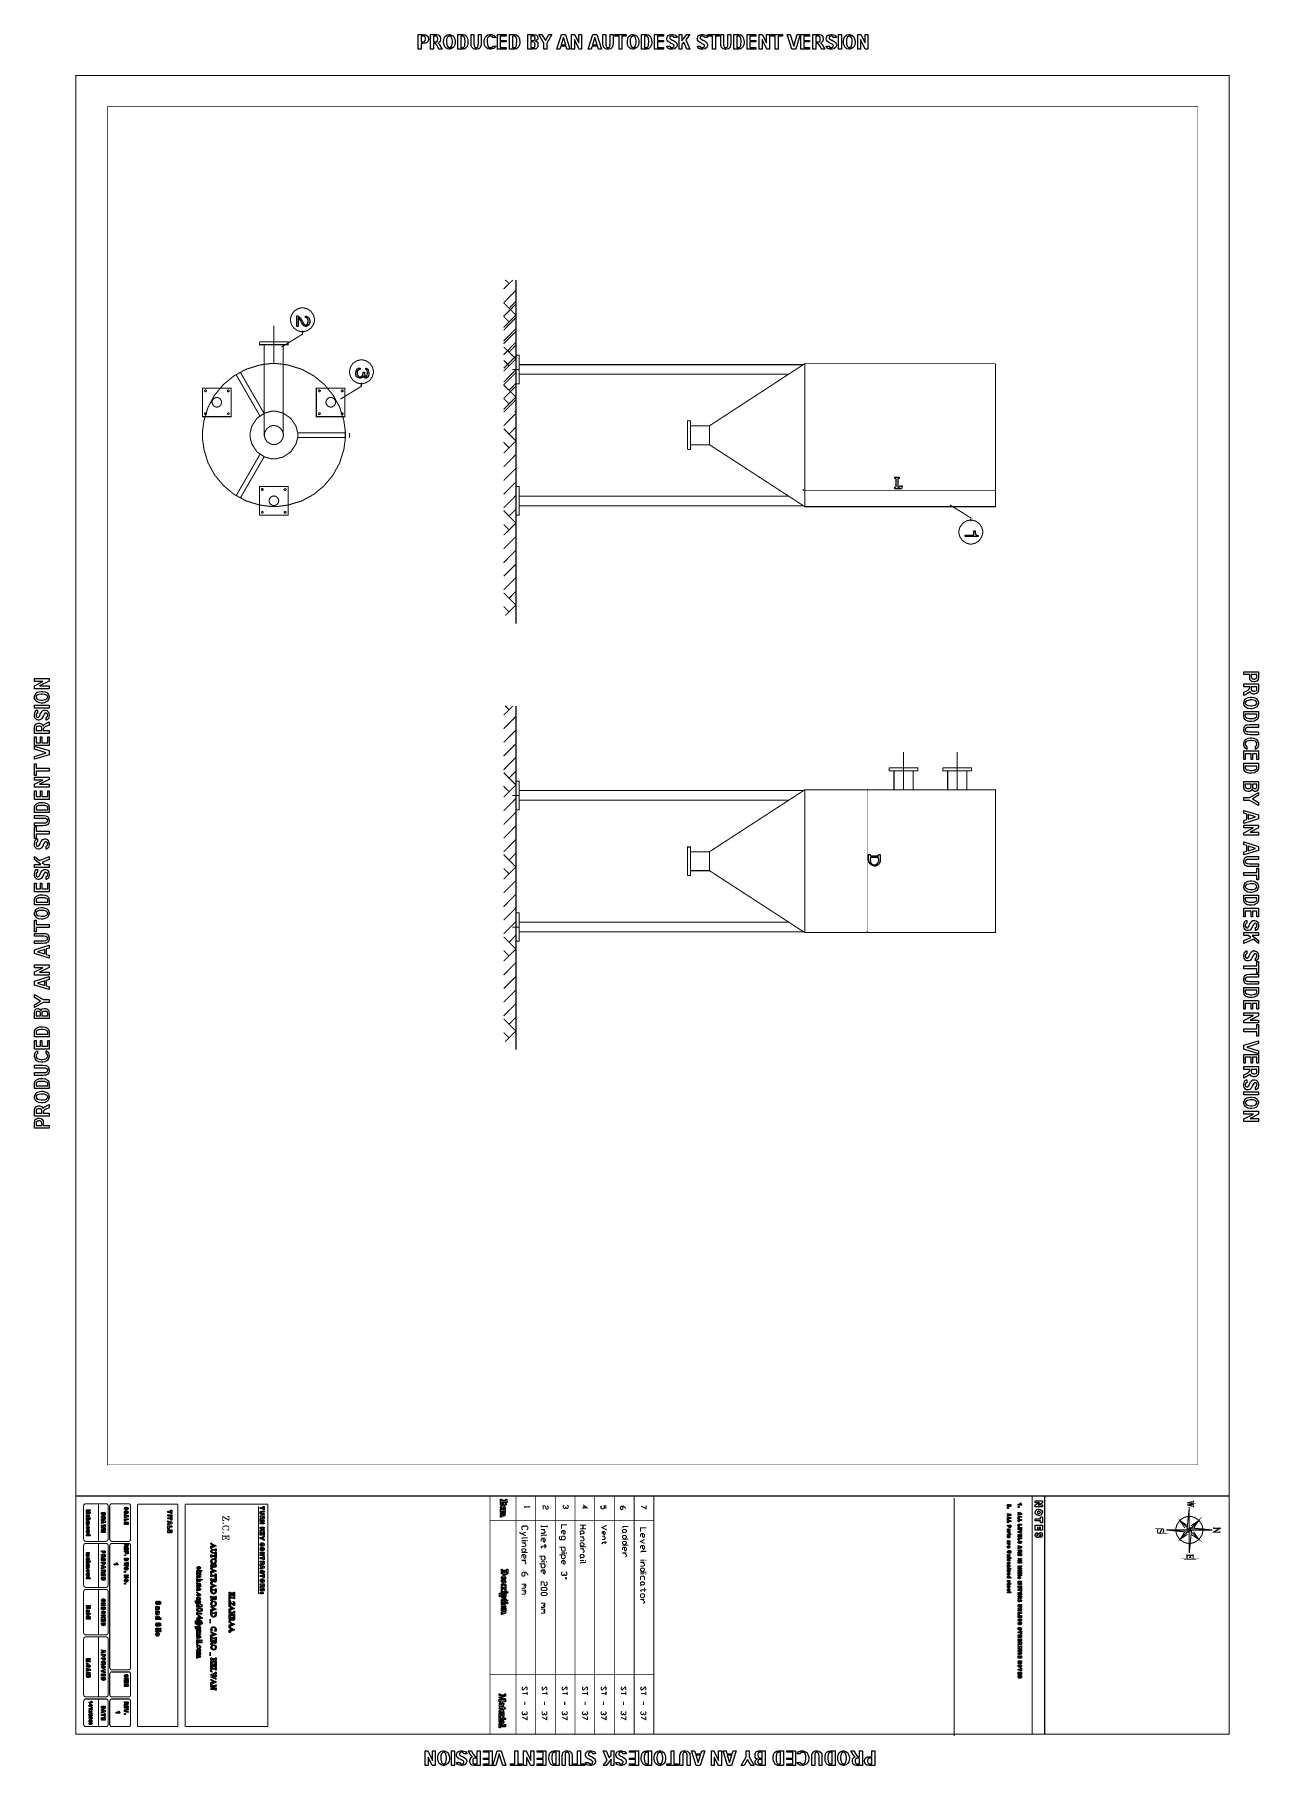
# Model space of a CAD drawing. Extents: x 0 to 11.7, y 0 to 16.5.
import ezdxf

# ---------------------------------------------------------------- set-up
doc = ezdxf.new("R2010")
doc.units = 0
doc.layers.get('0').update_dxf_attribs({"linetype": 'CONTINUOUS'})

msp = doc.modelspace()

# ---------------------------------------------------------------- linework, layer by layer
at = {"color": 0}
for points in [[(3.664, 16.397), (3.664, 16.536), (3.705, 16.536), (3.709, 16.536), (3.723, 16.535), (3.734, 16.534), (3.736, 16.534), (3.737, 16.533), (3.753, 16.522), (3.754, 16.52), (3.754, 16.519), (3.761, 16.5), (3.761, 16.494), (3.761, 16.489), (3.758, 16.475), (3.757, 16.474), (3.756, 16.473), (3.748, 16.461), (3.747, 16.46), (3.745, 16.46), (3.739, 16.457), (3.735, 16.454), (3.734, 16.454), (3.732, 16.455), (3.723, 16.454), (3.712, 16.452), (3.708, 16.452), (3.692, 16.452), (3.692, 16.397), (3.664, 16.397)], [(3.692, 16.522), (3.692, 16.466), (3.705, 16.466), (3.709, 16.466), (3.722, 16.469), (3.723, 16.469), (3.724, 16.471), (3.73, 16.478), (3.731, 16.479), (3.73, 16.48), (3.733, 16.491), (3.733, 16.494), (3.733, 16.497), (3.732, 16.505), (3.73, 16.511), (3.729, 16.512), (3.728, 16.514), (3.724, 16.519), (3.721, 16.52), (3.72, 16.52), (3.719, 16.521), (3.707, 16.522), (3.703, 16.522), (3.692, 16.522)], [(3.78, 16.397), (3.78, 16.536), (3.831, 16.536), (3.838, 16.536), (3.857, 16.532), (3.858, 16.532), (3.859, 16.531), (3.865, 16.527), (3.871, 16.519), (3.872, 16.518), (3.873, 16.516), (3.878, 16.5), (3.878, 16.495), (3.878, 16.488), (3.872, 16.47), (3.871, 16.468), (3.869, 16.467), (3.862, 16.461), (3.854, 16.455), (3.852, 16.454), (3.853, 16.455), (3.858, 16.451), (3.863, 16.444), (3.864, 16.443), (3.865, 16.443), (3.869, 16.436), (3.876, 16.425), (3.877, 16.422), (3.891, 16.397), (3.86, 16.397), (3.847, 16.426), (3.844, 16.429), (3.837, 16.44), (3.834, 16.444), (3.833, 16.445), (3.832, 16.446), (3.828, 16.449), (3.827, 16.45), (3.826, 16.451), (3.825, 16.451), (3.816, 16.452), (3.813, 16.452), (3.808, 16.452), (3.808, 16.397), (3.78, 16.397)], [(3.808, 16.466), (3.823, 16.466), (3.828, 16.466), (3.841, 16.468), (3.842, 16.469), (3.842, 16.47), (3.844, 16.474), (3.847, 16.477), (3.848, 16.478), (3.847, 16.479), (3.85, 16.491), (3.85, 16.495), (3.85, 16.497), (3.849, 16.506), (3.847, 16.511), (3.847, 16.512), (3.846, 16.514), (3.842, 16.519), (3.84, 16.521), (3.839, 16.521), (3.839, 16.521), (3.828, 16.522), (3.824, 16.522), (3.808, 16.522), (3.808, 16.466)], [(3.906, 16.465), (3.906, 16.474), (3.911, 16.497), (3.912, 16.5), (3.912, 16.502), (3.916, 16.51), (3.921, 16.517), (3.922, 16.518), (3.923, 16.52), (3.936, 16.53), (3.937, 16.53), (3.939, 16.532), (3.956, 16.536), (3.962, 16.536), (3.967, 16.536), (3.983, 16.531), (4, 16.52), (4.002, 16.517), (4.004, 16.514), (4.012, 16.496), (4.017, 16.473), (4.017, 16.466), (4.017, 16.459), (4.014, 16.437), (4.005, 16.418), (4.002, 16.415), (3.999, 16.413), (3.983, 16.402), (3.967, 16.397), (3.962, 16.397), (3.956, 16.397), (3.939, 16.401), (3.924, 16.412), (3.921, 16.415), (3.919, 16.419), (3.91, 16.438), (3.906, 16.458), (3.906, 16.465)], [(3.934, 16.466), (3.934, 16.461), (3.936, 16.444), (3.941, 16.427), (3.942, 16.425), (3.943, 16.424), (3.95, 16.416), (3.959, 16.411), (3.962, 16.411), (3.967, 16.411), (3.981, 16.422), (3.982, 16.424), (3.983, 16.427), (3.987, 16.442), (3.99, 16.461), (3.99, 16.467), (3.99, 16.473), (3.988, 16.492), (3.983, 16.506), (3.982, 16.508), (3.98, 16.511), (3.973, 16.52), (3.965, 16.522), (3.962, 16.522), (3.957, 16.522), (3.943, 16.51), (3.942, 16.508), (3.94, 16.505), (3.935, 16.491), (3.934, 16.472), (3.934, 16.466)], [(4.042, 16.536), (4.085, 16.536), (4.09, 16.536), (4.106, 16.533), (4.107, 16.533), (4.108, 16.532), (4.123, 16.522), (4.124, 16.52), (4.125, 16.519), (4.129, 16.51), (4.135, 16.5), (4.136, 16.497), (4.135, 16.496), (4.137, 16.484), (4.139, 16.47), (4.139, 16.465), (4.139, 16.457), (4.137, 16.437), (4.136, 16.435), (4.134, 16.433), (4.125, 16.412), (4.123, 16.411), (4.121, 16.411), (4.115, 16.406), (4.109, 16.4), (4.107, 16.4), (4.105, 16.4), (4.097, 16.399), (4.089, 16.397), (4.086, 16.397), (4.042, 16.397), (4.042, 16.536)], [(4.07, 16.522), (4.07, 16.411), (4.085, 16.411), (4.088, 16.411), (4.096, 16.412), (4.096, 16.412), (4.096, 16.413), (4.099, 16.416), (4.103, 16.418), (4.104, 16.419), (4.104, 16.42), (4.108, 16.433), (4.109, 16.435), (4.108, 16.438), (4.11, 16.449), (4.112, 16.462), (4.112, 16.466), (4.112, 16.474), (4.11, 16.494), (4.11, 16.496), (4.108, 16.498), (4.106, 16.507), (4.105, 16.511), (4.104, 16.512), (4.103, 16.514), (4.099, 16.518), (4.096, 16.52), (4.095, 16.52), (4.093, 16.521), (4.083, 16.522), (4.079, 16.522), (4.07, 16.522)], [(4.168, 16.536), (4.196, 16.536), (4.196, 16.455), (4.196, 16.449), (4.197, 16.432), (4.197, 16.431), (4.197, 16.43), (4.203, 16.417), (4.203, 16.416), (4.204, 16.416), (4.209, 16.413), (4.215, 16.411), (4.218, 16.411), (4.221, 16.411), (4.23, 16.415), (4.231, 16.416), (4.231, 16.417), (4.236, 16.427), (4.237, 16.429), (4.236, 16.431), (4.236, 16.44), (4.238, 16.45), (4.238, 16.454), (4.238, 16.536), (4.265, 16.536), (4.265, 16.464), (4.265, 16.455), (4.264, 16.431), (4.264, 16.429), (4.262, 16.428), (4.259, 16.421), (4.257, 16.413), (4.256, 16.412), (4.255, 16.412), (4.249, 16.407), (4.243, 16.401), (4.242, 16.401), (4.24, 16.401), (4.224, 16.397), (4.218, 16.397), (4.214, 16.397), (4.202, 16.398), (4.193, 16.4), (4.192, 16.401), (4.189, 16.403), (4.183, 16.408), (4.178, 16.412), (4.178, 16.413), (4.176, 16.415), (4.172, 16.422), (4.171, 16.427), (4.171, 16.428), (4.17, 16.431), (4.169, 16.444), (4.168, 16.458), (4.168, 16.463), (4.168, 16.536)], [(4.378, 16.424), (4.405, 16.424), (4.404, 16.422), (4.389, 16.405), (4.386, 16.403), (4.383, 16.403), (4.37, 16.399), (4.357, 16.397), (4.352, 16.397), (4.347, 16.397), (4.329, 16.401), (4.313, 16.412), (4.311, 16.415), (4.308, 16.419), (4.298, 16.438), (4.294, 16.458), (4.294, 16.465), (4.294, 16.473), (4.298, 16.495), (4.308, 16.514), (4.311, 16.517), (4.313, 16.52), (4.33, 16.532), (4.348, 16.536), (4.354, 16.536), (4.364, 16.536), (4.39, 16.527), (4.392, 16.525), (4.394, 16.525), (4.4, 16.519), (4.405, 16.51), (4.405, 16.508), (4.378, 16.508), (4.377, 16.509), (4.37, 16.517), (4.369, 16.518), (4.367, 16.519), (4.356, 16.522), (4.352, 16.522), (4.347, 16.522), (4.332, 16.511), (4.33, 16.509), (4.328, 16.508), (4.323, 16.494), (4.322, 16.474), (4.322, 16.467), (4.322, 16.461), (4.324, 16.443), (4.329, 16.426), (4.33, 16.424), (4.331, 16.422), (4.339, 16.414), (4.348, 16.411), (4.351, 16.411), (4.355, 16.411), (4.367, 16.413), (4.368, 16.414), (4.368, 16.415), (4.377, 16.423), (4.378, 16.424)], [(4.42, 16.397), (4.42, 16.536), (4.504, 16.536), (4.504, 16.522), (4.448, 16.522), (4.448, 16.48), (4.504, 16.48), (4.504, 16.466), (4.448, 16.466), (4.448, 16.411), (4.504, 16.411), (4.504, 16.397), (4.42, 16.397)], [(4.537, 16.536), (4.579, 16.536), (4.585, 16.536), (4.6, 16.533), (4.602, 16.533), (4.603, 16.532), (4.618, 16.522), (4.619, 16.52), (4.619, 16.519), (4.624, 16.51), (4.629, 16.5), (4.63, 16.497), (4.63, 16.496), (4.632, 16.484), (4.634, 16.47), (4.634, 16.465), (4.634, 16.457), (4.631, 16.437), (4.63, 16.435), (4.629, 16.433), (4.619, 16.412), (4.618, 16.411), (4.616, 16.411), (4.609, 16.406), (4.603, 16.4), (4.602, 16.4), (4.6, 16.4), (4.591, 16.399), (4.583, 16.397), (4.581, 16.397), (4.537, 16.397), (4.537, 16.536)], [(4.565, 16.522), (4.565, 16.411), (4.579, 16.411), (4.582, 16.411), (4.59, 16.412), (4.591, 16.412), (4.591, 16.413), (4.594, 16.416), (4.598, 16.418), (4.598, 16.419), (4.598, 16.42), (4.603, 16.433), (4.603, 16.435), (4.603, 16.438), (4.604, 16.449), (4.606, 16.462), (4.606, 16.466), (4.606, 16.474), (4.605, 16.494), (4.604, 16.496), (4.603, 16.498), (4.6, 16.507), (4.599, 16.511), (4.599, 16.512), (4.598, 16.514), (4.594, 16.518), (4.59, 16.52), (4.589, 16.52), (4.588, 16.521), (4.577, 16.522), (4.573, 16.522), (4.565, 16.522)], [(4.711, 16.536), (4.761, 16.536), (4.766, 16.536), (4.781, 16.534), (4.782, 16.534), (4.784, 16.534), (4.794, 16.53), (4.795, 16.529), (4.796, 16.529), (4.804, 16.519), (4.805, 16.518), (4.804, 16.517), (4.808, 16.506), (4.808, 16.503), (4.808, 16.498), (4.803, 16.487), (4.802, 16.486), (4.8, 16.485), (4.786, 16.475), (4.784, 16.474), (4.787, 16.474), (4.798, 16.47), (4.805, 16.462), (4.805, 16.461), (4.805, 16.46), (4.806, 16.451), (4.808, 16.442), (4.808, 16.439), (4.808, 16.437), (4.808, 16.431), (4.805, 16.421), (4.805, 16.419), (4.803, 16.418), (4.796, 16.405), (4.795, 16.404), (4.794, 16.404), (4.781, 16.398), (4.779, 16.398), (4.777, 16.399), (4.767, 16.399), (4.755, 16.397), (4.751, 16.397), (4.711, 16.397), (4.711, 16.536)], [(4.739, 16.522), (4.739, 16.48), (4.753, 16.48), (4.757, 16.48), (4.768, 16.481), (4.769, 16.481), (4.77, 16.482), (4.777, 16.486), (4.777, 16.487), (4.777, 16.488), (4.779, 16.494), (4.781, 16.499), (4.781, 16.501), (4.781, 16.504), (4.778, 16.514), (4.778, 16.515), (4.777, 16.516), (4.773, 16.52), (4.771, 16.521), (4.77, 16.521), (4.769, 16.521), (4.756, 16.522), (4.751, 16.522), (4.739, 16.522)], [(4.739, 16.466), (4.739, 16.411), (4.757, 16.411), (4.761, 16.411), (4.77, 16.412), (4.771, 16.412), (4.771, 16.413), (4.777, 16.419), (4.778, 16.42), (4.777, 16.422), (4.779, 16.428), (4.781, 16.435), (4.781, 16.438), (4.781, 16.442), (4.779, 16.452), (4.779, 16.453), (4.777, 16.455), (4.774, 16.461), (4.773, 16.463), (4.772, 16.463), (4.771, 16.464), (4.759, 16.466), (4.755, 16.466), (4.739, 16.466)], [(4.865, 16.397), (4.865, 16.455), (4.816, 16.536), (4.844, 16.536), (4.879, 16.478), (4.913, 16.536), (4.941, 16.536), (4.893, 16.455), (4.893, 16.397), (4.865, 16.397)], [(5.113, 16.397), (5.085, 16.397), (5.077, 16.424), (5.025, 16.424), (5.017, 16.397), (4.988, 16.397), (5.032, 16.536), (5.07, 16.536), (5.113, 16.397)], [(5.073, 16.438), (5.051, 16.508), (5.029, 16.438), (5.073, 16.438)], [(5.128, 16.397), (5.128, 16.536), (5.157, 16.536), (5.198, 16.457), (5.198, 16.536), (5.225, 16.536), (5.225, 16.397), (5.201, 16.397), (5.156, 16.488), (5.156, 16.397), (5.128, 16.397)], [(5.414, 16.397), (5.386, 16.397), (5.377, 16.424), (5.325, 16.424), (5.317, 16.397), (5.289, 16.397), (5.333, 16.536), (5.37, 16.536), (5.414, 16.397)], [(5.374, 16.438), (5.351, 16.508), (5.329, 16.438), (5.374, 16.438)], [(5.429, 16.536), (5.457, 16.536), (5.457, 16.455), (5.457, 16.449), (5.457, 16.432), (5.457, 16.431), (5.458, 16.43), (5.463, 16.417), (5.464, 16.416), (5.464, 16.416), (5.469, 16.413), (5.476, 16.411), (5.478, 16.411), (5.481, 16.411), (5.491, 16.415), (5.492, 16.416), (5.492, 16.417), (5.497, 16.427), (5.497, 16.429), (5.496, 16.431), (5.496, 16.44), (5.498, 16.45), (5.498, 16.454), (5.498, 16.536), (5.526, 16.536), (5.526, 16.464), (5.526, 16.455), (5.524, 16.431), (5.524, 16.429), (5.523, 16.428), (5.52, 16.421), (5.518, 16.413), (5.517, 16.412), (5.515, 16.412), (5.51, 16.407), (5.504, 16.401), (5.502, 16.401), (5.5, 16.401), (5.484, 16.397), (5.479, 16.397), (5.475, 16.397), (5.462, 16.398), (5.454, 16.4), (5.452, 16.401), (5.45, 16.403), (5.443, 16.408), (5.439, 16.412), (5.438, 16.413), (5.437, 16.415), (5.433, 16.422), (5.432, 16.427), (5.431, 16.428), (5.431, 16.431), (5.429, 16.444), (5.429, 16.458), (5.429, 16.463), (5.429, 16.536)], [(5.583, 16.397), (5.583, 16.522), (5.541, 16.522), (5.541, 16.536), (5.652, 16.536), (5.652, 16.522), (5.61, 16.522), (5.61, 16.397), (5.583, 16.397)], [(5.662, 16.465), (5.662, 16.474), (5.666, 16.497), (5.667, 16.5), (5.667, 16.502), (5.671, 16.51), (5.676, 16.517), (5.677, 16.518), (5.678, 16.52), (5.691, 16.53), (5.692, 16.53), (5.694, 16.532), (5.711, 16.536), (5.717, 16.536), (5.722, 16.536), (5.738, 16.531), (5.755, 16.52), (5.757, 16.517), (5.759, 16.514), (5.767, 16.496), (5.773, 16.473), (5.773, 16.466), (5.773, 16.459), (5.769, 16.437), (5.76, 16.418), (5.757, 16.415), (5.754, 16.413), (5.738, 16.402), (5.723, 16.397), (5.717, 16.397), (5.712, 16.397), (5.694, 16.401), (5.679, 16.412), (5.676, 16.415), (5.674, 16.419), (5.665, 16.438), (5.662, 16.458), (5.662, 16.465)], [(5.689, 16.466), (5.689, 16.461), (5.691, 16.444), (5.696, 16.427), (5.697, 16.425), (5.698, 16.424), (5.705, 16.416), (5.714, 16.411), (5.717, 16.411), (5.722, 16.411), (5.736, 16.422), (5.737, 16.424), (5.738, 16.427), (5.742, 16.442), (5.745, 16.461), (5.745, 16.467), (5.745, 16.473), (5.743, 16.492), (5.739, 16.506), (5.737, 16.508), (5.736, 16.511), (5.728, 16.52), (5.72, 16.522), (5.717, 16.522), (5.712, 16.522), (5.698, 16.51), (5.697, 16.508), (5.695, 16.505), (5.69, 16.491), (5.689, 16.472), (5.689, 16.466)], [(5.797, 16.536), (5.84, 16.536), (5.846, 16.536), (5.861, 16.533), (5.862, 16.533), (5.863, 16.532), (5.878, 16.522), (5.88, 16.52), (5.88, 16.519), (5.885, 16.51), (5.89, 16.5), (5.891, 16.497), (5.891, 16.496), (5.892, 16.484), (5.895, 16.47), (5.895, 16.465), (5.895, 16.457), (5.892, 16.437), (5.891, 16.435), (5.89, 16.433), (5.88, 16.412), (5.879, 16.411), (5.877, 16.411), (5.87, 16.406), (5.864, 16.4), (5.862, 16.4), (5.86, 16.4), (5.852, 16.399), (5.844, 16.397), (5.841, 16.397), (5.797, 16.397), (5.797, 16.536)], [(5.825, 16.522), (5.825, 16.411), (5.84, 16.411), (5.843, 16.411), (5.851, 16.412), (5.852, 16.412), (5.852, 16.413), (5.854, 16.416), (5.858, 16.418), (5.859, 16.419), (5.859, 16.42), (5.864, 16.433), (5.864, 16.435), (5.864, 16.438), (5.865, 16.449), (5.867, 16.462), (5.867, 16.466), (5.867, 16.474), (5.865, 16.494), (5.865, 16.496), (5.864, 16.498), (5.861, 16.507), (5.86, 16.511), (5.859, 16.512), (5.858, 16.514), (5.854, 16.518), (5.851, 16.52), (5.85, 16.52), (5.849, 16.521), (5.838, 16.522), (5.834, 16.522), (5.825, 16.522)], [(5.923, 16.397), (5.923, 16.536), (6.007, 16.536), (6.007, 16.522), (5.951, 16.522), (5.951, 16.48), (6.007, 16.48), (6.007, 16.466), (5.951, 16.466), (5.951, 16.411), (6.007, 16.411), (6.007, 16.397), (5.923, 16.397)], [(6.04, 16.424), (6.068, 16.424), (6.068, 16.423), (6.074, 16.414), (6.075, 16.414), (6.075, 16.414), (6.08, 16.413), (6.087, 16.411), (6.09, 16.411), (6.093, 16.411), (6.103, 16.415), (6.104, 16.416), (6.104, 16.418), (6.107, 16.423), (6.109, 16.427), (6.109, 16.429), (6.109, 16.431), (6.107, 16.436), (6.107, 16.437), (6.105, 16.438), (6.099, 16.442), (6.098, 16.443), (6.097, 16.444), (6.081, 16.452), (6.078, 16.453), (6.074, 16.456), (6.06, 16.464), (6.052, 16.469), (6.051, 16.47), (6.048, 16.473), (6.041, 16.484), (6.04, 16.494), (6.04, 16.497), (6.04, 16.502), (6.045, 16.515), (6.045, 16.517), (6.046, 16.519), (6.052, 16.526), (6.06, 16.53), (6.062, 16.531), (6.063, 16.532), (6.072, 16.535), (6.083, 16.536), (6.087, 16.536), (6.096, 16.536), (6.122, 16.529), (6.124, 16.528), (6.126, 16.527), (6.133, 16.52), (6.137, 16.51), (6.137, 16.508), (6.109, 16.508), (6.109, 16.509), (6.104, 16.518), (6.103, 16.518), (6.101, 16.519), (6.091, 16.522), (6.088, 16.522), (6.083, 16.522), (6.072, 16.517), (6.071, 16.516), (6.07, 16.516), (6.068, 16.508), (6.068, 16.505), (6.068, 16.503), (6.071, 16.496), (6.071, 16.495), (6.072, 16.496), (6.078, 16.491), (6.09, 16.483), (6.093, 16.481), (6.095, 16.481), (6.107, 16.475), (6.118, 16.468), (6.119, 16.468), (6.12, 16.468), (6.125, 16.464), (6.132, 16.456), (6.132, 16.455), (6.132, 16.455), (6.135, 16.448), (6.137, 16.438), (6.137, 16.435), (6.137, 16.43), (6.132, 16.417), (6.131, 16.415), (6.13, 16.414), (6.117, 16.402), (6.115, 16.401), (6.113, 16.401), (6.095, 16.397), (6.089, 16.397), (6.084, 16.397), (6.068, 16.398), (6.056, 16.402), (6.054, 16.404), (6.052, 16.405), (6.04, 16.422), (6.04, 16.424)], [(6.156, 16.397), (6.156, 16.536), (6.184, 16.536), (6.184, 16.477), (6.232, 16.536), (6.26, 16.536), (6.221, 16.487), (6.26, 16.397), (6.232, 16.397), (6.203, 16.464), (6.184, 16.441), (6.184, 16.397), (6.156, 16.397)], [(6.331, 16.424), (6.359, 16.424), (6.359, 16.423), (6.365, 16.414), (6.366, 16.414), (6.366, 16.414), (6.371, 16.413), (6.378, 16.411), (6.38, 16.411), (6.384, 16.411), (6.394, 16.415), (6.395, 16.416), (6.395, 16.418), (6.398, 16.423), (6.4, 16.427), (6.4, 16.429), (6.4, 16.431), (6.398, 16.436), (6.398, 16.437), (6.396, 16.438), (6.39, 16.442), (6.389, 16.443), (6.388, 16.444), (6.372, 16.452), (6.369, 16.453), (6.365, 16.456), (6.351, 16.464), (6.343, 16.469), (6.342, 16.47), (6.339, 16.473), (6.332, 16.484), (6.331, 16.494), (6.331, 16.497), (6.331, 16.502), (6.335, 16.515), (6.336, 16.517), (6.337, 16.519), (6.343, 16.526), (6.351, 16.53), (6.352, 16.531), (6.354, 16.532), (6.363, 16.535), (6.374, 16.536), (6.378, 16.536), (6.387, 16.536), (6.413, 16.529), (6.415, 16.528), (6.417, 16.527), (6.424, 16.52), (6.428, 16.51), (6.428, 16.508), (6.4, 16.508), (6.4, 16.509), (6.395, 16.518), (6.394, 16.518), (6.392, 16.519), (6.382, 16.522), (6.379, 16.522), (6.374, 16.522), (6.363, 16.517), (6.362, 16.516), (6.361, 16.516), (6.359, 16.508), (6.359, 16.505), (6.359, 16.503), (6.361, 16.496), (6.362, 16.495), (6.363, 16.496), (6.369, 16.491), (6.381, 16.483), (6.384, 16.481), (6.386, 16.481), (6.398, 16.475), (6.409, 16.468), (6.41, 16.468), (6.411, 16.468), (6.416, 16.464), (6.422, 16.456), (6.423, 16.455), (6.423, 16.455), (6.426, 16.448), (6.428, 16.438), (6.428, 16.435), (6.428, 16.43), (6.423, 16.417), (6.422, 16.415), (6.421, 16.414), (6.408, 16.402), (6.406, 16.401), (6.404, 16.401), (6.386, 16.397), (6.38, 16.397), (6.375, 16.397), (6.359, 16.398), (6.347, 16.402), (6.345, 16.404), (6.343, 16.405), (6.331, 16.422), (6.331, 16.424)], [(6.475, 16.397), (6.475, 16.522), (6.433, 16.522), (6.433, 16.536), (6.544, 16.536), (6.544, 16.522), (6.503, 16.522), (6.503, 16.397), (6.475, 16.397)], [(6.554, 16.536), (6.582, 16.536), (6.582, 16.455), (6.582, 16.449), (6.582, 16.432), (6.583, 16.431), (6.583, 16.43), (6.588, 16.417), (6.589, 16.416), (6.589, 16.416), (6.594, 16.413), (6.601, 16.411), (6.603, 16.411), (6.607, 16.411), (6.616, 16.415), (6.617, 16.416), (6.617, 16.417), (6.622, 16.427), (6.622, 16.429), (6.621, 16.431), (6.621, 16.44), (6.623, 16.45), (6.623, 16.454), (6.623, 16.536), (6.651, 16.536), (6.651, 16.464), (6.651, 16.455), (6.649, 16.431), (6.649, 16.429), (6.648, 16.428), (6.645, 16.421), (6.643, 16.413), (6.642, 16.412), (6.641, 16.412), (6.635, 16.407), (6.629, 16.401), (6.627, 16.401), (6.625, 16.401), (6.609, 16.397), (6.604, 16.397), (6.6, 16.397), (6.588, 16.398), (6.579, 16.4), (6.577, 16.401), (6.575, 16.403), (6.568, 16.408), (6.564, 16.412), (6.563, 16.413), (6.562, 16.415), (6.558, 16.422), (6.557, 16.427), (6.556, 16.428), (6.556, 16.431), (6.554, 16.444), (6.554, 16.458), (6.554, 16.463), (6.554, 16.536)], [(6.68, 16.536), (6.723, 16.536), (6.728, 16.536), (6.744, 16.533), (6.745, 16.533), (6.746, 16.532), (6.761, 16.522), (6.762, 16.52), (6.762, 16.519), (6.767, 16.51), (6.773, 16.5), (6.773, 16.497), (6.773, 16.496), (6.775, 16.484), (6.777, 16.47), (6.777, 16.465), (6.777, 16.457), (6.774, 16.437), (6.774, 16.435), (6.772, 16.433), (6.762, 16.412), (6.761, 16.411), (6.759, 16.411), (6.753, 16.406), (6.747, 16.4), (6.745, 16.4), (6.743, 16.4), (6.735, 16.399), (6.727, 16.397), (6.724, 16.397), (6.68, 16.397), (6.68, 16.536)], [(6.708, 16.522), (6.708, 16.411), (6.722, 16.411), (6.725, 16.411), (6.734, 16.412), (6.734, 16.412), (6.734, 16.413), (6.737, 16.416), (6.741, 16.418), (6.741, 16.419), (6.741, 16.42), (6.746, 16.433), (6.747, 16.435), (6.746, 16.438), (6.747, 16.449), (6.749, 16.462), (6.749, 16.466), (6.749, 16.474), (6.748, 16.494), (6.747, 16.496), (6.746, 16.498), (6.744, 16.507), (6.742, 16.511), (6.742, 16.512), (6.741, 16.514), (6.737, 16.518), (6.734, 16.52), (6.733, 16.52), (6.731, 16.521), (6.72, 16.522), (6.717, 16.522), (6.708, 16.522)], [(6.806, 16.397), (6.806, 16.536), (6.889, 16.536), (6.889, 16.522), (6.834, 16.522), (6.834, 16.48), (6.889, 16.48), (6.889, 16.466), (6.834, 16.466), (6.834, 16.411), (6.889, 16.411), (6.889, 16.397), (6.806, 16.397)], [(6.922, 16.397), (6.922, 16.536), (6.951, 16.536), (6.992, 16.457), (6.992, 16.536), (7.02, 16.536), (7.02, 16.397), (6.995, 16.397), (6.95, 16.488), (6.95, 16.397), (6.922, 16.397)], [(7.076, 16.397), (7.076, 16.522), (7.035, 16.522), (7.035, 16.536), (7.146, 16.536), (7.146, 16.522), (7.104, 16.522), (7.104, 16.397), (7.076, 16.397)], [(7.233, 16.397), (7.19, 16.536), (7.218, 16.536), (7.252, 16.424), (7.286, 16.536), (7.315, 16.536), (7.272, 16.397), (7.233, 16.397)], [(7.32, 16.397), (7.32, 16.536), (7.403, 16.536), (7.403, 16.522), (7.348, 16.522), (7.348, 16.48), (7.403, 16.48), (7.403, 16.466), (7.348, 16.466), (7.348, 16.411), (7.403, 16.411), (7.403, 16.397), (7.32, 16.397)], [(7.436, 16.397), (7.436, 16.536), (7.487, 16.536), (7.494, 16.536), (7.513, 16.532), (7.515, 16.532), (7.515, 16.531), (7.521, 16.527), (7.528, 16.519), (7.528, 16.518), (7.529, 16.516), (7.534, 16.5), (7.534, 16.495), (7.534, 16.488), (7.528, 16.47), (7.527, 16.468), (7.525, 16.467), (7.518, 16.461), (7.51, 16.455), (7.508, 16.454), (7.509, 16.455), (7.514, 16.451), (7.519, 16.444), (7.52, 16.443), (7.521, 16.443), (7.526, 16.436), (7.532, 16.425), (7.533, 16.422), (7.548, 16.397), (7.516, 16.397), (7.503, 16.426), (7.5, 16.429), (7.493, 16.44), (7.49, 16.444), (7.489, 16.445), (7.488, 16.446), (7.484, 16.449), (7.483, 16.45), (7.482, 16.451), (7.481, 16.451), (7.472, 16.452), (7.469, 16.452), (7.464, 16.452), (7.464, 16.397), (7.436, 16.397)], [(7.464, 16.466), (7.479, 16.466), (7.484, 16.466), (7.497, 16.468), (7.498, 16.469), (7.498, 16.47), (7.501, 16.474), (7.503, 16.477), (7.504, 16.478), (7.503, 16.479), (7.506, 16.491), (7.506, 16.495), (7.506, 16.497), (7.505, 16.506), (7.504, 16.511), (7.503, 16.512), (7.502, 16.514), (7.498, 16.519), (7.496, 16.521), (7.495, 16.521), (7.495, 16.521), (7.484, 16.522), (7.48, 16.522), (7.464, 16.522), (7.464, 16.466)], [(7.562, 16.424), (7.59, 16.424), (7.591, 16.423), (7.597, 16.414), (7.597, 16.414), (7.598, 16.414), (7.603, 16.413), (7.61, 16.411), (7.612, 16.411), (7.616, 16.411), (7.626, 16.415), (7.627, 16.416), (7.627, 16.418), (7.63, 16.423), (7.632, 16.427), (7.632, 16.429), (7.632, 16.431), (7.63, 16.436), (7.629, 16.437), (7.628, 16.438), (7.622, 16.442), (7.621, 16.443), (7.62, 16.444), (7.604, 16.452), (7.601, 16.453), (7.597, 16.456), (7.583, 16.464), (7.575, 16.469), (7.574, 16.47), (7.571, 16.473), (7.564, 16.484), (7.562, 16.494), (7.562, 16.497), (7.562, 16.502), (7.567, 16.515), (7.568, 16.517), (7.569, 16.519), (7.574, 16.526), (7.582, 16.53), (7.584, 16.531), (7.585, 16.532), (7.595, 16.535), (7.606, 16.536), (7.61, 16.536), (7.619, 16.536), (7.645, 16.529), (7.647, 16.528), (7.649, 16.527), (7.656, 16.52), (7.66, 16.51), (7.66, 16.508), (7.632, 16.508), (7.632, 16.509), (7.626, 16.518), (7.625, 16.518), (7.624, 16.519), (7.614, 16.522), (7.61, 16.522), (7.606, 16.522), (7.595, 16.517), (7.594, 16.516), (7.593, 16.516), (7.59, 16.508), (7.59, 16.505), (7.59, 16.503), (7.593, 16.496), (7.594, 16.495), (7.594, 16.496), (7.601, 16.491), (7.613, 16.483), (7.616, 16.481), (7.618, 16.481), (7.63, 16.475), (7.64, 16.468), (7.642, 16.468), (7.642, 16.468), (7.648, 16.464), (7.654, 16.456), (7.655, 16.455), (7.655, 16.455), (7.657, 16.448), (7.66, 16.438), (7.66, 16.435), (7.66, 16.43), (7.655, 16.417), (7.654, 16.415), (7.652, 16.414), (7.639, 16.402), (7.638, 16.401), (7.636, 16.401), (7.618, 16.397), (7.612, 16.397), (7.606, 16.397), (7.591, 16.398), (7.579, 16.402), (7.577, 16.404), (7.575, 16.405), (7.563, 16.422), (7.562, 16.424)], [(7.679, 16.397), (7.679, 16.536), (7.707, 16.536), (7.707, 16.397), (7.679, 16.397)], [(7.727, 16.465), (7.727, 16.474), (7.732, 16.497), (7.733, 16.5), (7.733, 16.502), (7.737, 16.51), (7.742, 16.517), (7.743, 16.518), (7.744, 16.52), (7.757, 16.53), (7.758, 16.53), (7.76, 16.532), (7.777, 16.536), (7.783, 16.536), (7.788, 16.536), (7.804, 16.531), (7.821, 16.52), (7.823, 16.517), (7.825, 16.514), (7.833, 16.496), (7.838, 16.473), (7.838, 16.466), (7.838, 16.459), (7.835, 16.437), (7.826, 16.418), (7.823, 16.415), (7.82, 16.413), (7.804, 16.402), (7.788, 16.397), (7.783, 16.397), (7.777, 16.397), (7.76, 16.401), (7.745, 16.412), (7.742, 16.415), (7.74, 16.419), (7.731, 16.438), (7.727, 16.458), (7.727, 16.465)], [(7.755, 16.466), (7.755, 16.461), (7.757, 16.444), (7.762, 16.427), (7.763, 16.425), (7.764, 16.424), (7.771, 16.416), (7.78, 16.411), (7.783, 16.411), (7.788, 16.411), (7.802, 16.422), (7.803, 16.424), (7.804, 16.427), (7.808, 16.442), (7.811, 16.461), (7.811, 16.467), (7.811, 16.473), (7.809, 16.492), (7.804, 16.506), (7.803, 16.508), (7.801, 16.511), (7.794, 16.52), (7.786, 16.522), (7.783, 16.522), (7.778, 16.522), (7.764, 16.51), (7.763, 16.508), (7.761, 16.505), (7.756, 16.491), (7.755, 16.472), (7.755, 16.466)], [(7.863, 16.397), (7.863, 16.536), (7.892, 16.536), (7.933, 16.457), (7.933, 16.536), (7.96, 16.536), (7.96, 16.397), (7.936, 16.397), (7.891, 16.488), (7.891, 16.397), (7.863, 16.397)], [(2.502, 13.846), (2.503, 13.846), (2.504, 13.847), (2.512, 13.847), (2.519, 13.843), (2.52, 13.842), (2.521, 13.842), (2.534, 13.833), (2.535, 13.832), (2.535, 13.832), (2.538, 13.829), (2.542, 13.822), (2.543, 13.821), (2.543, 13.82), (2.548, 13.812), (2.556, 13.798), (2.558, 13.795), (2.558, 13.795), (2.562, 13.788), (2.562, 13.787), (2.563, 13.785), (2.571, 13.77), (2.572, 13.77), (2.572, 13.77), (2.579, 13.763), (2.579, 13.763), (2.579, 13.763), (2.583, 13.763), (2.588, 13.761), (2.589, 13.761), (2.593, 13.761), (2.605, 13.768), (2.607, 13.77), (2.607, 13.772), (2.613, 13.788), (2.613, 13.794), (2.613, 13.798), (2.611, 13.811), (2.607, 13.819), (2.606, 13.821), (2.604, 13.823), (2.596, 13.829), (2.588, 13.831), (2.585, 13.831), (2.585, 13.845), (2.586, 13.845), (2.593, 13.845), (2.614, 13.833), (2.616, 13.831), (2.617, 13.83), (2.624, 13.817), (2.627, 13.8), (2.627, 13.794), (2.627, 13.786), (2.618, 13.762), (2.617, 13.76), (2.615, 13.758), (2.596, 13.747), (2.59, 13.747), (2.585, 13.747), (2.571, 13.753), (2.569, 13.754), (2.567, 13.756), (2.558, 13.767), (2.55, 13.782), (2.548, 13.786), (2.545, 13.791), (2.535, 13.809), (2.529, 13.82), (2.528, 13.822), (2.526, 13.824), (2.52, 13.829), (2.517, 13.83), (2.516, 13.83), (2.516, 13.747), (2.502, 13.747), (2.502, 13.846)], [(3.108, 13.349), (3.108, 13.336), (3.106, 13.336), (3.089, 13.328), (3.088, 13.326), (3.086, 13.326), (3.081, 13.316), (3.081, 13.304), (3.081, 13.3), (3.081, 13.294), (3.087, 13.277), (3.088, 13.275), (3.089, 13.274), (3.096, 13.269), (3.107, 13.266), (3.11, 13.266), (3.115, 13.266), (3.129, 13.274), (3.13, 13.275), (3.13, 13.277), (3.134, 13.287), (3.136, 13.3), (3.136, 13.305), (3.136, 13.31), (3.15, 13.31), (3.15, 13.306), (3.15, 13.299), (3.153, 13.277), (3.153, 13.276), (3.154, 13.274), (3.161, 13.266), (3.164, 13.266), (3.165, 13.266), (3.168, 13.268), (3.174, 13.273), (3.174, 13.275), (3.174, 13.277), (3.176, 13.286), (3.178, 13.297), (3.178, 13.301), (3.178, 13.307), (3.175, 13.325), (3.174, 13.326), (3.173, 13.328), (3.168, 13.334), (3.165, 13.336), (3.164, 13.336), (3.164, 13.349), (3.166, 13.349), (3.183, 13.338), (3.185, 13.335), (3.185, 13.333), (3.192, 13.308), (3.192, 13.3), (3.192, 13.291), (3.186, 13.267), (3.185, 13.265), (3.183, 13.263), (3.17, 13.252), (3.166, 13.252), (3.162, 13.252), (3.152, 13.257), (3.152, 13.258), (3.151, 13.26), (3.144, 13.274), (3.144, 13.276), (3.143, 13.274), (3.135, 13.26), (3.133, 13.258), (3.131, 13.258), (3.122, 13.255), (3.113, 13.252), (3.11, 13.252), (3.102, 13.252), (3.08, 13.263), (3.078, 13.265), (3.075, 13.267), (3.068, 13.28), (3.067, 13.295), (3.067, 13.3), (3.067, 13.306), (3.069, 13.322), (3.076, 13.335), (3.077, 13.337), (3.078, 13.34), (3.089, 13.348), (3.105, 13.349), (3.108, 13.349)], [(8.288, 12.225), (8.281, 12.194), (8.277, 12.194), (8.277, 12.194), (8.274, 12.197), (8.274, 12.197), (8.218, 12.197), (8.218, 12.211), (8.221, 12.211), (8.229, 12.213), (8.229, 12.213), (8.229, 12.215), (8.23, 12.218), (8.232, 12.221), (8.232, 12.222), (8.232, 12.283), (8.232, 12.285), (8.231, 12.29), (8.23, 12.291), (8.229, 12.292), (8.228, 12.293), (8.22, 12.294), (8.218, 12.294), (8.218, 12.308), (8.26, 12.308), (8.26, 12.294), (8.259, 12.294), (8.249, 12.292), (8.249, 12.292), (8.248, 12.292), (8.246, 12.285), (8.246, 12.283), (8.246, 12.211), (8.253, 12.211), (8.257, 12.211), (8.266, 12.215), (8.273, 12.223), (8.274, 12.225), (8.288, 12.225)], [(8.89, 11.753), (8.973, 11.753), (8.973, 11.794), (8.987, 11.794), (8.987, 11.78), (8.987, 11.775), (8.992, 11.758), (8.993, 11.757), (8.994, 11.757), (9.001, 11.753), (9.012, 11.75), (9.015, 11.75), (9.015, 11.739), (8.89, 11.739), (8.89, 11.753)], [(11.553, 10.448), (11.692, 10.448), (11.692, 10.407), (11.692, 10.402), (11.692, 10.389), (11.691, 10.377), (11.69, 10.376), (11.689, 10.374), (11.679, 10.359), (11.677, 10.358), (11.674, 10.357), (11.664, 10.353), (11.654, 10.351), (11.651, 10.351), (11.646, 10.351), (11.632, 10.354), (11.63, 10.355), (11.628, 10.356), (11.622, 10.361), (11.618, 10.364), (11.617, 10.365), (11.616, 10.367), (11.612, 10.373), (11.611, 10.377), (11.611, 10.378), (11.61, 10.38), (11.609, 10.398), (11.609, 10.404), (11.609, 10.42), (11.553, 10.42), (11.553, 10.448)], [(11.678, 10.42), (11.623, 10.42), (11.623, 10.407), (11.623, 10.402), (11.625, 10.389), (11.626, 10.389), (11.626, 10.388), (11.634, 10.382), (11.635, 10.381), (11.635, 10.381), (11.641, 10.38), (11.648, 10.378), (11.651, 10.378), (11.655, 10.378), (11.667, 10.382), (11.668, 10.382), (11.669, 10.384), (11.677, 10.391), (11.677, 10.392), (11.676, 10.392), (11.676, 10.398), (11.678, 10.406), (11.678, 10.409), (11.678, 10.42)], [(0.137, 10.285), (-0.002, 10.285), (-0.002, 10.313), (0.077, 10.354), (-0.002, 10.354), (-0.002, 10.382), (0.137, 10.382), (0.137, 10.358), (0.045, 10.313), (0.137, 10.313), (0.137, 10.285)], [(0.068, 10.149), (0.059, 10.149), (0.036, 10.153), (0.034, 10.154), (0.031, 10.156), (0.023, 10.16), (0.017, 10.164), (0.015, 10.165), (0.014, 10.167), (0.008, 10.174), (0.004, 10.178), (0.003, 10.18), (0.002, 10.183), (-0.002, 10.193), (-0.002, 10.201), (-0.002, 10.204), (-0.002, 10.21), (0.002, 10.227), (0.013, 10.242), (0.016, 10.245), (0.019, 10.248), (0.038, 10.257), (0.06, 10.26), (0.067, 10.26), (0.075, 10.26), (0.096, 10.256), (0.115, 10.248), (0.118, 10.245), (0.121, 10.243), (0.131, 10.228), (0.137, 10.21), (0.137, 10.205), (0.137, 10.2), (0.132, 10.184), (0.121, 10.167), (0.118, 10.164), (0.115, 10.163), (0.096, 10.154), (0.075, 10.149), (0.068, 10.149)], [(11.553, 10.331), (11.692, 10.331), (11.692, 10.281), (11.692, 10.274), (11.689, 10.255), (11.688, 10.253), (11.687, 10.252), (11.682, 10.246), (11.676, 10.24), (11.674, 10.239), (11.672, 10.239), (11.662, 10.236), (11.654, 10.234), (11.651, 10.234), (11.645, 10.234), (11.626, 10.239), (11.624, 10.241), (11.623, 10.242), (11.611, 10.258), (11.611, 10.26), (11.61, 10.259), (11.601, 10.249), (11.6, 10.248), (11.599, 10.247), (11.582, 10.236), (11.579, 10.235), (11.553, 10.22), (11.553, 10.252), (11.582, 10.265), (11.585, 10.268), (11.595, 10.275), (11.601, 10.278), (11.602, 10.278), (11.602, 10.28), (11.604, 10.283), (11.607, 10.285), (11.607, 10.286), (11.607, 10.287), (11.607, 10.291), (11.609, 10.297), (11.609, 10.298), (11.609, 10.303), (11.553, 10.303), (11.553, 10.331)], [(11.623, 10.303), (11.623, 10.288), (11.623, 10.284), (11.625, 10.27), (11.625, 10.27), (11.626, 10.27), (11.634, 10.264), (11.635, 10.264), (11.635, 10.264), (11.641, 10.264), (11.649, 10.262), (11.651, 10.262), (11.656, 10.262), (11.668, 10.264), (11.669, 10.265), (11.67, 10.266), (11.674, 10.269), (11.677, 10.271), (11.678, 10.272), (11.677, 10.273), (11.677, 10.278), (11.678, 10.285), (11.678, 10.287), (11.678, 10.303), (11.623, 10.303)], [(0.137, 10.101), (-0.002, 10.101), (-0.002, 10.128), (0.137, 10.128), (0.137, 10.101)], [(0.067, 10.177), (0.073, 10.177), (0.09, 10.179), (0.106, 10.183), (0.109, 10.185), (0.11, 10.187), (0.118, 10.194), (0.123, 10.202), (0.123, 10.205), (0.123, 10.21), (0.111, 10.223), (0.109, 10.225), (0.107, 10.226), (0.091, 10.231), (0.073, 10.232), (0.067, 10.232), (0.06, 10.232), (0.041, 10.23), (0.028, 10.226), (0.025, 10.225), (0.022, 10.224), (0.013, 10.217), (0.012, 10.208), (0.012, 10.205), (0.012, 10.2), (0.023, 10.186), (0.026, 10.184), (0.028, 10.184), (0.043, 10.18), (0.061, 10.177), (0.067, 10.177)], [(11.622, 10.205), (11.63, 10.205), (11.654, 10.201), (11.656, 10.2), (11.658, 10.2), (11.673, 10.191), (11.675, 10.19), (11.675, 10.188), (11.686, 10.176), (11.687, 10.175), (11.687, 10.173), (11.692, 10.156), (11.692, 10.15), (11.692, 10.145), (11.688, 10.129), (11.677, 10.112), (11.674, 10.109), (11.67, 10.108), (11.651, 10.1), (11.63, 10.094), (11.623, 10.094), (11.615, 10.094), (11.592, 10.098), (11.575, 10.107), (11.572, 10.109), (11.568, 10.113), (11.557, 10.129), (11.553, 10.144), (11.553, 10.149), (11.553, 10.155), (11.558, 10.173), (11.569, 10.188), (11.572, 10.19), (11.574, 10.193), (11.593, 10.202), (11.615, 10.205), (11.622, 10.205)], [(11.623, 10.178), (11.613, 10.178), (11.584, 10.171), (11.581, 10.17), (11.579, 10.169), (11.571, 10.162), (11.567, 10.153), (11.567, 10.15), (11.567, 10.145), (11.579, 10.131), (11.581, 10.13), (11.584, 10.129), (11.599, 10.125), (11.617, 10.122), (11.623, 10.122), (11.634, 10.122), (11.662, 10.128), (11.665, 10.13), (11.667, 10.131), (11.678, 10.145), (11.678, 10.15), (11.678, 10.155), (11.667, 10.169), (11.664, 10.17), (11.662, 10.172), (11.647, 10.177), (11.629, 10.178), (11.623, 10.178)], [(0.109, 9.984), (0.109, 10.012), (0.11, 10.012), (0.119, 10.018), (0.12, 10.019), (0.119, 10.021), (0.121, 10.026), (0.123, 10.032), (0.123, 10.034), (0.123, 10.037), (0.118, 10.048), (0.117, 10.049), (0.116, 10.05), (0.11, 10.053), (0.106, 10.053), (0.104, 10.053), (0.102, 10.053), (0.097, 10.051), (0.096, 10.051), (0.096, 10.051), (0.091, 10.043), (0.09, 10.042), (0.089, 10.042), (0.085, 10.037), (0.082, 10.025), (0.08, 10.023), (0.078, 10.02), (0.07, 10.007), (0.064, 9.997), (0.063, 9.995), (0.06, 9.994), (0.049, 9.987), (0.039, 9.984), (0.036, 9.984), (0.031, 9.984), (0.018, 9.989), (0.016, 9.99), (0.015, 9.991), (0.003, 10.004), (0.003, 10.006), (0.001, 10.008), (-0.002, 10.026), (-0.002, 10.031), (-0.002, 10.037), (0, 10.054), (0.004, 10.066), (0.005, 10.068), (0.006, 10.071), (0.013, 10.079), (0.023, 10.081), (0.026, 10.081), (0.026, 10.053), (0.024, 10.053), (0.015, 10.048), (0.015, 10.047), (0.014, 10.047), (0.012, 10.042), (0.012, 10.034), (0.012, 10.032), (0.012, 10.028), (0.017, 10.017), (0.018, 10.016), (0.018, 10.016), (0.021, 10.014), (0.026, 10.012), (0.028, 10.012), (0.03, 10.012), (0.037, 10.015), (0.038, 10.015), (0.038, 10.017), (0.043, 10.024), (0.051, 10.035), (0.052, 10.037), (0.052, 10.041), (0.058, 10.053), (0.065, 10.062), (0.066, 10.063), (0.065, 10.065), (0.07, 10.071), (0.077, 10.076), (0.078, 10.077), (0.079, 10.078), (0.086, 10.081), (0.095, 10.081), (0.098, 10.081), (0.103, 10.081), (0.117, 10.076), (0.118, 10.075), (0.119, 10.075), (0.125, 10.069), (0.131, 10.061), (0.132, 10.059), (0.132, 10.058), (0.134, 10.049), (0.137, 10.037), (0.137, 10.033), (0.137, 10.025), (0.131, 10.001), (0.13, 9.999), (0.128, 9.998), (0.12, 9.991), (0.111, 9.985), (0.109, 9.984)], [(0.137, 9.858), (-0.002, 9.858), (-0.002, 9.909), (-0.002, 9.916), (0.001, 9.935), (0.002, 9.936), (0.002, 9.938), (0.014, 9.949), (0.016, 9.95), (0.017, 9.951), (0.033, 9.955), (0.039, 9.955), (0.045, 9.955), (0.064, 9.95), (0.065, 9.949), (0.066, 9.948), (0.073, 9.941), (0.079, 9.931), (0.079, 9.929), (0.079, 9.931), (0.083, 9.938), (0.089, 9.941), (0.09, 9.941), (0.09, 9.942), (0.097, 9.947), (0.109, 9.953), (0.111, 9.955), (0.137, 9.969), (0.137, 9.938), (0.108, 9.924), (0.104, 9.923), (0.094, 9.917), (0.089, 9.912), (0.088, 9.911), (0.087, 9.911), (0.083, 9.904), (0.083, 9.904), (0.083, 9.904), (0.081, 9.9), (0.081, 9.893), (0.081, 9.891), (0.081, 9.886), (0.137, 9.886), (0.137, 9.858)], [(0.067, 9.886), (0.067, 9.901), (0.067, 9.905), (0.067, 9.915), (0.065, 9.919), (0.065, 9.92), (0.063, 9.921), (0.059, 9.924), (0.056, 9.925), (0.055, 9.925), (0.054, 9.926), (0.043, 9.928), (0.039, 9.928), (0.036, 9.928), (0.027, 9.927), (0.022, 9.925), (0.021, 9.925), (0.019, 9.925), (0.014, 9.922), (0.013, 9.918), (0.012, 9.917), (0.012, 9.917), (0.012, 9.913), (0.012, 9.905), (0.012, 9.902), (0.012, 9.886), (0.067, 9.886)], [(11.692, 10.069), (11.692, 10.027), (11.692, 10.021), (11.69, 10.006), (11.69, 10.005), (11.688, 10.004), (11.683, 9.996), (11.678, 9.988), (11.677, 9.987), (11.674, 9.987), (11.665, 9.982), (11.656, 9.977), (11.654, 9.976), (11.652, 9.976), (11.629, 9.972), (11.621, 9.972), (11.617, 9.972), (11.604, 9.973), (11.594, 9.975), (11.592, 9.976), (11.588, 9.977), (11.577, 9.982), (11.569, 9.987), (11.567, 9.988), (11.566, 9.99), (11.557, 10.003), (11.556, 10.005), (11.556, 10.007), (11.553, 10.021), (11.553, 10.025), (11.553, 10.069), (11.692, 10.069)], [(11.692, 9.943), (11.692, 9.916), (11.612, 9.916), (11.606, 9.916), (11.588, 9.915), (11.587, 9.915), (11.585, 9.915), (11.574, 9.909), (11.573, 9.908), (11.571, 9.908), (11.568, 9.903), (11.567, 9.896), (11.567, 9.894), (11.567, 9.891), (11.572, 9.881), (11.572, 9.88), (11.573, 9.88), (11.584, 9.875), (11.585, 9.875), (11.586, 9.876), (11.595, 9.876), (11.607, 9.874), (11.61, 9.874), (11.692, 9.874), (11.692, 9.846), (11.62, 9.846), (11.615, 9.846), (11.598, 9.847), (11.587, 9.848), (11.586, 9.848), (11.584, 9.85), (11.576, 9.852), (11.57, 9.855), (11.569, 9.856), (11.567, 9.857), (11.558, 9.869), (11.557, 9.87), (11.556, 9.872), (11.553, 9.888), (11.553, 9.893), (11.553, 9.897), (11.555, 9.91), (11.557, 9.918), (11.558, 9.92), (11.558, 9.922), (11.563, 9.929), (11.568, 9.933), (11.57, 9.934), (11.571, 9.936), (11.577, 9.94), (11.584, 9.941), (11.585, 9.941), (11.586, 9.942), (11.611, 9.943), (11.619, 9.943), (11.692, 9.943)], [(11.678, 10.042), (11.567, 10.042), (11.567, 10.027), (11.567, 10.024), (11.569, 10.016), (11.569, 10.015), (11.569, 10.015), (11.571, 10.012), (11.575, 10.008), (11.576, 10.008), (11.576, 10.008), (11.581, 10.006), (11.59, 10.003), (11.592, 10.003), (11.593, 10.003), (11.604, 10.002), (11.618, 10), (11.623, 10), (11.63, 10), (11.651, 10.002), (11.652, 10.002), (11.654, 10.003), (11.662, 10.006), (11.668, 10.007), (11.669, 10.008), (11.669, 10.009), (11.677, 10.016), (11.677, 10.017), (11.676, 10.018), (11.676, 10.024), (11.678, 10.031), (11.678, 10.033), (11.678, 10.042)], [(0.137, 9.742), (-0.002, 9.742), (-0.002, 9.825), (0.012, 9.825), (0.012, 9.769), (0.053, 9.769), (0.053, 9.825), (0.067, 9.825), (0.067, 9.769), (0.123, 9.769), (0.123, 9.825), (0.137, 9.825), (0.137, 9.742)], [(11.581, 9.734), (11.581, 9.706), (11.579, 9.707), (11.561, 9.723), (11.56, 9.725), (11.558, 9.728), (11.554, 9.742), (11.553, 9.755), (11.553, 9.759), (11.553, 9.765), (11.558, 9.783), (11.569, 9.798), (11.572, 9.801), (11.574, 9.804), (11.593, 9.814), (11.614, 9.817), (11.622, 9.817), (11.629, 9.817), (11.65, 9.813), (11.671, 9.804), (11.674, 9.801), (11.676, 9.798), (11.686, 9.782), (11.692, 9.764), (11.692, 9.757), (11.692, 9.748), (11.684, 9.722), (11.682, 9.719), (11.681, 9.718), (11.666, 9.707), (11.664, 9.706), (11.664, 9.734), (11.665, 9.734), (11.674, 9.742), (11.675, 9.743), (11.674, 9.745), (11.678, 9.756), (11.678, 9.759), (11.678, 9.765), (11.668, 9.78), (11.665, 9.781), (11.663, 9.783), (11.648, 9.789), (11.63, 9.79), (11.624, 9.79), (11.617, 9.79), (11.598, 9.788), (11.582, 9.783), (11.58, 9.782), (11.577, 9.781), (11.569, 9.773), (11.567, 9.764), (11.567, 9.76), (11.567, 9.756), (11.57, 9.745), (11.57, 9.744), (11.571, 9.743), (11.58, 9.735), (11.581, 9.734)], [(0.137, 9.654), (-0.002, 9.611), (-0.002, 9.639), (0.109, 9.674), (-0.002, 9.708), (-0.002, 9.736), (0.137, 9.694), (0.137, 9.654)], [(11.553, 9.691), (11.692, 9.691), (11.692, 9.608), (11.678, 9.608), (11.678, 9.664), (11.637, 9.664), (11.637, 9.608), (11.623, 9.608), (11.623, 9.664), (11.567, 9.664), (11.567, 9.608), (11.553, 9.608), (11.553, 9.691)], [(0.137, 9.498), (0.012, 9.498), (0.012, 9.456), (-0.002, 9.456), (-0.002, 9.567), (0.012, 9.567), (0.012, 9.526), (0.137, 9.526), (0.137, 9.498)], [(0.137, 9.344), (-0.002, 9.344), (-0.002, 9.373), (0.077, 9.413), (-0.002, 9.413), (-0.002, 9.441), (0.137, 9.441), (0.137, 9.417), (0.045, 9.372), (0.137, 9.372), (0.137, 9.344)], [(11.692, 9.575), (11.692, 9.532), (11.692, 9.527), (11.69, 9.511), (11.69, 9.51), (11.688, 9.509), (11.683, 9.502), (11.678, 9.494), (11.677, 9.493), (11.674, 9.493), (11.665, 9.488), (11.656, 9.482), (11.654, 9.482), (11.652, 9.482), (11.629, 9.478), (11.621, 9.478), (11.617, 9.478), (11.604, 9.479), (11.594, 9.481), (11.592, 9.481), (11.588, 9.483), (11.577, 9.488), (11.569, 9.492), (11.567, 9.494), (11.566, 9.496), (11.557, 9.508), (11.556, 9.51), (11.556, 9.512), (11.553, 9.526), (11.553, 9.531), (11.553, 9.575), (11.692, 9.575)], [(11.678, 9.547), (11.567, 9.547), (11.567, 9.532), (11.567, 9.529), (11.569, 9.521), (11.569, 9.521), (11.569, 9.521), (11.571, 9.518), (11.575, 9.514), (11.576, 9.514), (11.576, 9.514), (11.581, 9.512), (11.59, 9.509), (11.592, 9.508), (11.593, 9.509), (11.604, 9.508), (11.618, 9.505), (11.623, 9.505), (11.63, 9.505), (11.651, 9.507), (11.652, 9.507), (11.654, 9.509), (11.662, 9.511), (11.668, 9.512), (11.669, 9.513), (11.669, 9.514), (11.677, 9.521), (11.677, 9.522), (11.676, 9.524), (11.676, 9.53), (11.678, 9.536), (11.678, 9.538), (11.678, 9.547)], [(0.137, 9.228), (-0.002, 9.228), (-0.002, 9.311), (0.012, 9.311), (0.012, 9.255), (0.053, 9.255), (0.053, 9.311), (0.067, 9.311), (0.067, 9.255), (0.123, 9.255), (0.123, 9.311), (0.137, 9.311), (0.137, 9.228)], [(11.692, 9.4), (11.692, 9.351), (11.692, 9.346), (11.691, 9.33), (11.691, 9.329), (11.69, 9.328), (11.686, 9.317), (11.685, 9.316), (11.684, 9.316), (11.676, 9.308), (11.674, 9.307), (11.672, 9.307), (11.666, 9.305), (11.661, 9.303), (11.659, 9.303), (11.655, 9.303), (11.644, 9.309), (11.642, 9.31), (11.641, 9.312), (11.632, 9.326), (11.631, 9.328), (11.63, 9.325), (11.624, 9.313), (11.619, 9.307), (11.618, 9.306), (11.615, 9.307), (11.606, 9.305), (11.598, 9.303), (11.596, 9.303), (11.591, 9.303), (11.578, 9.306), (11.576, 9.307), (11.574, 9.308), (11.567, 9.313), (11.562, 9.316), (11.561, 9.317), (11.56, 9.318), (11.555, 9.331), (11.554, 9.333), (11.554, 9.335), (11.553, 9.344), (11.553, 9.357), (11.553, 9.361), (11.553, 9.4), (11.692, 9.4)], [(11.553, 9.247), (11.612, 9.247), (11.692, 9.295), (11.692, 9.267), (11.635, 9.233), (11.692, 9.198), (11.692, 9.17), (11.611, 9.219), (11.553, 9.219), (11.553, 9.247)], [(11.623, 9.373), (11.567, 9.373), (11.567, 9.354), (11.567, 9.351), (11.568, 9.341), (11.569, 9.341), (11.569, 9.341), (11.576, 9.334), (11.577, 9.334), (11.577, 9.334), (11.583, 9.333), (11.592, 9.331), (11.594, 9.331), (11.598, 9.331), (11.609, 9.333), (11.61, 9.333), (11.611, 9.334), (11.619, 9.339), (11.62, 9.339), (11.619, 9.341), (11.621, 9.346), (11.623, 9.354), (11.623, 9.357), (11.623, 9.373)], [(11.678, 9.373), (11.637, 9.373), (11.637, 9.359), (11.637, 9.355), (11.637, 9.343), (11.637, 9.343), (11.637, 9.342), (11.643, 9.335), (11.644, 9.334), (11.644, 9.335), (11.649, 9.333), (11.655, 9.331), (11.658, 9.331), (11.661, 9.331), (11.671, 9.333), (11.671, 9.334), (11.672, 9.335), (11.675, 9.338), (11.678, 9.341), (11.678, 9.342), (11.677, 9.343), (11.677, 9.348), (11.678, 9.357), (11.678, 9.36), (11.678, 9.373)], [(-0.002, 9.102), (-0.002, 9.144), (-0.002, 9.148), (-0.002, 9.159), (0, 9.165), (0, 9.166), (0.001, 9.169), (0.012, 9.183), (0.013, 9.184), (0.015, 9.185), (0.034, 9.194), (0.036, 9.195), (0.037, 9.196), (0.049, 9.198), (0.064, 9.199), (0.069, 9.199), (0.076, 9.199), (0.096, 9.196), (0.098, 9.195), (0.1, 9.195), (0.121, 9.184), (0.123, 9.183), (0.123, 9.182), (0.127, 9.176), (0.133, 9.168), (0.134, 9.166), (0.133, 9.166), (0.135, 9.158), (0.137, 9.149), (0.137, 9.146), (0.137, 9.102), (-0.002, 9.102)], [(0.012, 9.129), (0.123, 9.129), (0.123, 9.144), (0.123, 9.146), (0.122, 9.153), (0.122, 9.155), (0.121, 9.156), (0.12, 9.157), (0.115, 9.163), (0.114, 9.163), (0.113, 9.164), (0.1, 9.168), (0.098, 9.168), (0.096, 9.169), (0.074, 9.171), (0.067, 9.171), (0.06, 9.171), (0.039, 9.169), (0.037, 9.169), (0.035, 9.169), (0.027, 9.167), (0.022, 9.164), (0.021, 9.163), (0.02, 9.163), (0.015, 9.16), (0.014, 9.155), (0.013, 9.154), (0.013, 9.154), (0.012, 9.142), (0.012, 9.138), (0.012, 9.129)], [(11.553, 8.998), (11.553, 9.027), (11.581, 9.035), (11.581, 9.087), (11.553, 9.095), (11.553, 9.123), (11.692, 9.08), (11.692, 9.042), (11.553, 8.998)], [(-0.002, 8.976), (-0.002, 9.003), (0.078, 9.003), (0.084, 9.003), (0.102, 9.004), (0.103, 9.004), (0.104, 9.005), (0.11, 9.008), (0.116, 9.01), (0.117, 9.011), (0.118, 9.012), (0.123, 9.022), (0.123, 9.025), (0.123, 9.028), (0.118, 9.038), (0.118, 9.038), (0.116, 9.04), (0.111, 9.043), (0.106, 9.044), (0.105, 9.044), (0.103, 9.044), (0.085, 9.045), (0.08, 9.045), (-0.002, 9.045), (-0.002, 9.073), (0.07, 9.073), (0.078, 9.073), (0.103, 9.071), (0.104, 9.071), (0.105, 9.071), (0.12, 9.064), (0.121, 9.063), (0.122, 9.063), (0.126, 9.058), (0.132, 9.05), (0.133, 9.049), (0.132, 9.048), (0.134, 9.04), (0.137, 9.029), (0.137, 9.026), (0.137, 9.019), (0.133, 9), (0.132, 8.999), (0.131, 8.998), (0.122, 8.986), (0.12, 8.985), (0.118, 8.984), (0.112, 8.981), (0.107, 8.978), (0.105, 8.978), (0.102, 8.979), (0.089, 8.978), (0.075, 8.976), (0.071, 8.976), (-0.002, 8.976)], [(0.137, 8.897), (0.012, 8.897), (0.012, 8.855), (-0.002, 8.855), (-0.002, 8.966), (0.012, 8.966), (0.012, 8.924), (0.137, 8.924), (0.137, 8.897)], [(11.553, 8.983), (11.692, 8.983), (11.692, 8.955), (11.613, 8.914), (11.692, 8.914), (11.692, 8.886), (11.553, 8.886), (11.553, 8.91), (11.645, 8.956), (11.553, 8.956), (11.553, 8.983)], [(11.595, 9.039), (11.664, 9.061), (11.595, 9.083), (11.595, 9.039)], [(0.109, 8.752), (0.109, 8.78), (0.11, 8.781), (0.119, 8.787), (0.12, 8.787), (0.119, 8.789), (0.121, 8.795), (0.123, 8.8), (0.123, 8.802), (0.123, 8.806), (0.118, 8.816), (0.117, 8.817), (0.116, 8.818), (0.11, 8.821), (0.106, 8.822), (0.104, 8.822), (0.102, 8.822), (0.097, 8.82), (0.096, 8.819), (0.096, 8.819), (0.091, 8.812), (0.09, 8.811), (0.089, 8.811), (0.085, 8.805), (0.082, 8.794), (0.08, 8.791), (0.078, 8.788), (0.07, 8.775), (0.064, 8.765), (0.063, 8.764), (0.06, 8.762), (0.049, 8.756), (0.039, 8.752), (0.036, 8.752), (0.031, 8.752), (0.018, 8.757), (0.016, 8.758), (0.015, 8.76), (0.003, 8.772), (0.003, 8.774), (0.001, 8.776), (-0.002, 8.794), (-0.002, 8.8), (-0.002, 8.805), (0, 8.822), (0.004, 8.835), (0.005, 8.837), (0.006, 8.84), (0.013, 8.848), (0.023, 8.85), (0.026, 8.85), (0.026, 8.822), (0.024, 8.822), (0.015, 8.816), (0.015, 8.815), (0.014, 8.815), (0.012, 8.81), (0.012, 8.803), (0.012, 8.8), (0.012, 8.796), (0.017, 8.785), (0.018, 8.784), (0.018, 8.784), (0.021, 8.782), (0.026, 8.78), (0.028, 8.78), (0.03, 8.78), (0.037, 8.783), (0.038, 8.784), (0.038, 8.785), (0.043, 8.793), (0.051, 8.803), (0.052, 8.806), (0.052, 8.809), (0.058, 8.821), (0.065, 8.83), (0.066, 8.832), (0.065, 8.833), (0.07, 8.84), (0.077, 8.844), (0.078, 8.845), (0.079, 8.846), (0.086, 8.849), (0.095, 8.85), (0.098, 8.85), (0.103, 8.85), (0.117, 8.845), (0.118, 8.844), (0.119, 8.843), (0.125, 8.838), (0.131, 8.829), (0.132, 8.828), (0.132, 8.827), (0.134, 8.817), (0.137, 8.806), (0.137, 8.802), (0.137, 8.793), (0.131, 8.769), (0.13, 8.767), (0.128, 8.766), (0.12, 8.759), (0.111, 8.753), (0.109, 8.752)], [(11.553, 8.698), (11.553, 8.726), (11.581, 8.734), (11.581, 8.786), (11.553, 8.795), (11.553, 8.823), (11.692, 8.779), (11.692, 8.741), (11.553, 8.698)], [(11.595, 8.738), (11.664, 8.76), (11.595, 8.782), (11.595, 8.738)], [(0.137, 8.578), (-0.002, 8.578), (-0.002, 8.606), (0.057, 8.606), (-0.002, 8.654), (-0.002, 8.682), (0.046, 8.643), (0.137, 8.682), (0.137, 8.654), (0.069, 8.624), (0.092, 8.606), (0.137, 8.606), (0.137, 8.578)], [(8.034, 8.591), (8.027, 8.591), (8.006, 8.595), (7.989, 8.606), (7.986, 8.609), (7.982, 8.613), (7.971, 8.632), (7.967, 8.651), (7.967, 8.657), (7.967, 8.702), (7.981, 8.702), (7.981, 8.699), (7.983, 8.691), (7.984, 8.691), (7.984, 8.691), (7.987, 8.69), (7.991, 8.688), (7.992, 8.688), (8.053, 8.688), (8.056, 8.688), (8.062, 8.69), (8.062, 8.691), (8.061, 8.692), (8.062, 8.696), (8.064, 8.7), (8.064, 8.702), (8.078, 8.702), (8.078, 8.642), (8.078, 8.634), (8.067, 8.611), (8.042, 8.593), (8.034, 8.591)], [(8.022, 8.604), (8.03, 8.604), (8.052, 8.615), (8.064, 8.64), (8.064, 8.648), (8.064, 8.652), (8.063, 8.664), (8.06, 8.672), (8.059, 8.674), (7.988, 8.674), (7.986, 8.672), (7.981, 8.653), (7.981, 8.646), (7.981, 8.642), (7.984, 8.63), (7.992, 8.617), (7.994, 8.615), (7.995, 8.613), (8.005, 8.607), (8.018, 8.604), (8.022, 8.604)], [(11.692, 8.683), (11.692, 8.655), (11.612, 8.655), (11.606, 8.655), (11.588, 8.654), (11.587, 8.654), (11.585, 8.654), (11.574, 8.649), (11.573, 8.648), (11.571, 8.647), (11.568, 8.643), (11.567, 8.636), (11.567, 8.634), (11.567, 8.63), (11.572, 8.621), (11.572, 8.62), (11.573, 8.62), (11.584, 8.615), (11.585, 8.614), (11.586, 8.615), (11.595, 8.615), (11.607, 8.613), (11.61, 8.613), (11.692, 8.613), (11.692, 8.586), (11.62, 8.586), (11.615, 8.586), (11.598, 8.586), (11.587, 8.587), (11.586, 8.588), (11.584, 8.589), (11.576, 8.592), (11.57, 8.594), (11.569, 8.595), (11.567, 8.596), (11.558, 8.608), (11.557, 8.609), (11.556, 8.611), (11.553, 8.627), (11.553, 8.633), (11.553, 8.637), (11.555, 8.649), (11.557, 8.658), (11.558, 8.659), (11.558, 8.662), (11.563, 8.669), (11.568, 8.673), (11.57, 8.674), (11.571, 8.675), (11.577, 8.679), (11.584, 8.68), (11.585, 8.68), (11.586, 8.681), (11.611, 8.683), (11.619, 8.683), (11.692, 8.683)], [(0.109, 8.461), (0.109, 8.489), (0.11, 8.49), (0.119, 8.496), (0.12, 8.496), (0.119, 8.498), (0.121, 8.504), (0.123, 8.509), (0.123, 8.511), (0.123, 8.515), (0.118, 8.525), (0.117, 8.526), (0.116, 8.527), (0.11, 8.53), (0.106, 8.531), (0.104, 8.531), (0.102, 8.531), (0.097, 8.529), (0.096, 8.528), (0.096, 8.528), (0.091, 8.521), (0.09, 8.52), (0.089, 8.52), (0.085, 8.514), (0.082, 8.503), (0.08, 8.5), (0.078, 8.497), (0.07, 8.484), (0.064, 8.474), (0.063, 8.473), (0.06, 8.471), (0.049, 8.465), (0.039, 8.461), (0.036, 8.461), (0.031, 8.461), (0.018, 8.466), (0.016, 8.467), (0.015, 8.469), (0.003, 8.481), (0.003, 8.483), (0.001, 8.485), (-0.002, 8.503), (-0.002, 8.509), (-0.002, 8.514), (0, 8.531), (0.004, 8.544), (0.005, 8.546), (0.006, 8.549), (0.013, 8.557), (0.023, 8.559), (0.026, 8.559), (0.026, 8.531), (0.024, 8.531), (0.015, 8.525), (0.015, 8.524), (0.014, 8.524), (0.012, 8.519), (0.012, 8.512), (0.012, 8.509), (0.012, 8.505), (0.017, 8.494), (0.018, 8.493), (0.018, 8.493), (0.021, 8.491), (0.026, 8.489), (0.028, 8.489), (0.03, 8.489), (0.037, 8.492), (0.038, 8.493), (0.038, 8.494), (0.043, 8.502), (0.051, 8.512), (0.052, 8.515), (0.052, 8.518), (0.058, 8.53), (0.065, 8.539), (0.066, 8.541), (0.065, 8.542), (0.07, 8.549), (0.077, 8.553), (0.078, 8.554), (0.079, 8.555), (0.086, 8.558), (0.095, 8.559), (0.098, 8.559), (0.103, 8.559), (0.117, 8.554), (0.118, 8.553), (0.119, 8.552), (0.125, 8.547), (0.131, 8.539), (0.132, 8.537), (0.132, 8.536), (0.134, 8.526), (0.137, 8.515), (0.137, 8.511), (0.137, 8.502), (0.131, 8.478), (0.13, 8.476), (0.128, 8.475), (0.12, 8.468), (0.111, 8.462), (0.109, 8.461)], [(11.553, 8.529), (11.678, 8.529), (11.678, 8.571), (11.692, 8.571), (11.692, 8.46), (11.678, 8.46), (11.678, 8.501), (11.553, 8.501), (11.553, 8.529)], [(11.622, 8.45), (11.63, 8.45), (11.654, 8.446), (11.656, 8.445), (11.658, 8.445), (11.673, 8.435), (11.675, 8.434), (11.675, 8.433), (11.686, 8.421), (11.687, 8.419), (11.687, 8.418), (11.692, 8.401), (11.692, 8.395), (11.692, 8.39), (11.688, 8.374), (11.677, 8.357), (11.674, 8.354), (11.67, 8.353), (11.651, 8.344), (11.63, 8.339), (11.623, 8.339), (11.615, 8.339), (11.592, 8.343), (11.575, 8.352), (11.572, 8.354), (11.568, 8.358), (11.557, 8.373), (11.553, 8.389), (11.553, 8.394), (11.553, 8.4), (11.558, 8.417), (11.569, 8.433), (11.572, 8.435), (11.574, 8.438), (11.593, 8.447), (11.615, 8.45), (11.622, 8.45)], [(0.137, 8.345), (-0.002, 8.345), (-0.002, 8.428), (0.012, 8.428), (0.012, 8.373), (0.053, 8.373), (0.053, 8.428), (0.067, 8.428), (0.067, 8.373), (0.123, 8.373), (0.123, 8.428), (0.137, 8.428), (0.137, 8.345)], [(-0.002, 8.219), (-0.002, 8.262), (-0.002, 8.265), (-0.002, 8.276), (0, 8.283), (0, 8.284), (0.001, 8.286), (0.012, 8.3), (0.013, 8.301), (0.015, 8.303), (0.034, 8.312), (0.036, 8.312), (0.037, 8.313), (0.049, 8.316), (0.064, 8.316), (0.069, 8.316), (0.076, 8.316), (0.096, 8.313), (0.098, 8.313), (0.1, 8.312), (0.121, 8.302), (0.123, 8.3), (0.123, 8.299), (0.127, 8.293), (0.133, 8.286), (0.134, 8.284), (0.133, 8.283), (0.135, 8.275), (0.137, 8.266), (0.137, 8.263), (0.137, 8.219), (-0.002, 8.219)], [(0.012, 8.247), (0.123, 8.247), (0.123, 8.262), (0.123, 8.264), (0.122, 8.27), (0.122, 8.273), (0.121, 8.273), (0.12, 8.274), (0.115, 8.28), (0.114, 8.28), (0.113, 8.282), (0.1, 8.285), (0.098, 8.286), (0.096, 8.286), (0.074, 8.288), (0.067, 8.288), (0.06, 8.288), (0.039, 8.287), (0.037, 8.287), (0.035, 8.286), (0.027, 8.284), (0.022, 8.282), (0.021, 8.281), (0.02, 8.281), (0.015, 8.278), (0.014, 8.273), (0.013, 8.272), (0.013, 8.271), (0.012, 8.26), (0.012, 8.256), (0.012, 8.247)], [(11.692, 8.314), (11.692, 8.272), (11.692, 8.266), (11.69, 8.251), (11.69, 8.249), (11.688, 8.248), (11.683, 8.241), (11.678, 8.233), (11.677, 8.232), (11.674, 8.232), (11.665, 8.227), (11.656, 8.222), (11.654, 8.221), (11.652, 8.221), (11.629, 8.217), (11.621, 8.217), (11.617, 8.217), (11.604, 8.218), (11.594, 8.22), (11.592, 8.221), (11.588, 8.222), (11.577, 8.227), (11.569, 8.232), (11.567, 8.233), (11.566, 8.235), (11.557, 8.248), (11.556, 8.249), (11.556, 8.252), (11.553, 8.266), (11.553, 8.27), (11.553, 8.314), (11.692, 8.314)], [(11.623, 8.422), (11.613, 8.422), (11.584, 8.416), (11.581, 8.415), (11.579, 8.414), (11.571, 8.407), (11.567, 8.398), (11.567, 8.395), (11.567, 8.39), (11.579, 8.376), (11.581, 8.375), (11.584, 8.374), (11.599, 8.37), (11.617, 8.367), (11.623, 8.367), (11.634, 8.367), (11.662, 8.373), (11.665, 8.374), (11.667, 8.376), (11.678, 8.39), (11.678, 8.395), (11.678, 8.4), (11.667, 8.413), (11.664, 8.415), (11.662, 8.417), (11.647, 8.421), (11.629, 8.422), (11.623, 8.422)], [(11.678, 8.287), (11.567, 8.287), (11.567, 8.272), (11.567, 8.269), (11.569, 8.261), (11.569, 8.26), (11.569, 8.26), (11.571, 8.257), (11.575, 8.253), (11.576, 8.253), (11.576, 8.253), (11.581, 8.251), (11.59, 8.248), (11.592, 8.248), (11.593, 8.248), (11.604, 8.247), (11.618, 8.245), (11.623, 8.245), (11.63, 8.245), (11.651, 8.246), (11.652, 8.247), (11.654, 8.248), (11.662, 8.251), (11.668, 8.252), (11.669, 8.252), (11.669, 8.254), (11.677, 8.261), (11.677, 8.262), (11.676, 8.263), (11.676, 8.269), (11.678, 8.275), (11.678, 8.278), (11.678, 8.287)], [(0.068, 8.083), (0.059, 8.083), (0.036, 8.088), (0.034, 8.088), (0.031, 8.09), (0.023, 8.094), (0.017, 8.098), (0.015, 8.099), (0.014, 8.101), (0.008, 8.108), (0.004, 8.113), (0.003, 8.114), (0.002, 8.117), (-0.002, 8.127), (-0.002, 8.136), (-0.002, 8.139), (-0.002, 8.144), (0.002, 8.161), (0.013, 8.177), (0.016, 8.179), (0.019, 8.182), (0.038, 8.191), (0.06, 8.194), (0.067, 8.194), (0.075, 8.194), (0.096, 8.19), (0.115, 8.182), (0.118, 8.179), (0.121, 8.177), (0.131, 8.162), (0.137, 8.145), (0.137, 8.139), (0.137, 8.134), (0.132, 8.118), (0.121, 8.101), (0.118, 8.098), (0.115, 8.097), (0.096, 8.089), (0.075, 8.083), (0.068, 8.083)], [(0.067, 8.111), (0.073, 8.111), (0.09, 8.113), (0.106, 8.117), (0.109, 8.119), (0.11, 8.121), (0.118, 8.129), (0.123, 8.136), (0.123, 8.139), (0.123, 8.144), (0.111, 8.157), (0.109, 8.159), (0.107, 8.161), (0.091, 8.166), (0.073, 8.166), (0.067, 8.166), (0.06, 8.166), (0.041, 8.165), (0.028, 8.16), (0.025, 8.159), (0.022, 8.158), (0.013, 8.151), (0.012, 8.142), (0.012, 8.139), (0.012, 8.134), (0.023, 8.12), (0.026, 8.119), (0.028, 8.118), (0.043, 8.114), (0.061, 8.111), (0.067, 8.111)], [(11.553, 8.188), (11.692, 8.188), (11.692, 8.105), (11.678, 8.105), (11.678, 8.16), (11.637, 8.16), (11.637, 8.105), (11.623, 8.105), (11.623, 8.16), (11.567, 8.16), (11.567, 8.105), (11.553, 8.105), (11.553, 8.188)], [(0.137, 8.004), (0.012, 8.004), (0.012, 7.963), (-0.002, 7.963), (-0.002, 8.074), (0.012, 8.074), (0.012, 8.032), (0.137, 8.032), (0.137, 8.004)], [(-0.002, 7.85), (-0.002, 7.878), (0.078, 7.878), (0.084, 7.878), (0.102, 7.879), (0.103, 7.879), (0.104, 7.88), (0.11, 7.883), (0.116, 7.885), (0.117, 7.886), (0.118, 7.887), (0.123, 7.897), (0.123, 7.9), (0.123, 7.903), (0.118, 7.913), (0.118, 7.913), (0.116, 7.915), (0.111, 7.918), (0.106, 7.919), (0.105, 7.919), (0.103, 7.919), (0.085, 7.92), (0.08, 7.92), (-0.002, 7.92), (-0.002, 7.948), (0.07, 7.948), (0.078, 7.948), (0.103, 7.946), (0.104, 7.946), (0.105, 7.946), (0.12, 7.939), (0.121, 7.938), (0.122, 7.938), (0.126, 7.933), (0.132, 7.925), (0.133, 7.924), (0.132, 7.923), (0.134, 7.915), (0.137, 7.904), (0.137, 7.901), (0.137, 7.894), (0.133, 7.875), (0.132, 7.874), (0.131, 7.873), (0.122, 7.861), (0.12, 7.86), (0.118, 7.859), (0.112, 7.856), (0.107, 7.853), (0.105, 7.853), (0.102, 7.853), (0.089, 7.853), (0.075, 7.85), (0.071, 7.85), (-0.002, 7.85)], [(11.581, 8.072), (11.581, 8.044), (11.58, 8.044), (11.571, 8.038), (11.57, 8.037), (11.57, 8.037), (11.568, 8.031), (11.567, 8.024), (11.567, 8.022), (11.567, 8.018), (11.572, 8.008), (11.573, 8.007), (11.573, 8.007), (11.583, 8.002), (11.586, 8.002), (11.588, 8.002), (11.593, 8.005), (11.594, 8.005), (11.593, 8.006), (11.595, 8.01), (11.599, 8.013), (11.6, 8.014), (11.6, 8.015), (11.608, 8.031), (11.61, 8.033), (11.611, 8.037), (11.618, 8.051), (11.626, 8.059), (11.627, 8.061), (11.629, 8.064), (11.639, 8.07), (11.65, 8.072), (11.654, 8.072), (11.659, 8.072), (11.672, 8.067), (11.674, 8.066), (11.674, 8.066), (11.68, 8.06), (11.687, 8.052), (11.687, 8.05), (11.688, 8.049), (11.69, 8.039), (11.692, 8.028), (11.692, 8.025), (11.692, 8.015), (11.686, 7.99), (11.685, 7.988), (11.683, 7.986), (11.667, 7.975), (11.664, 7.975), (11.664, 8.002), (11.666, 8.003), (11.675, 8.008), (11.675, 8.009), (11.675, 8.01), (11.676, 8.016), (11.678, 8.022), (11.678, 8.024), (11.678, 8.028), (11.673, 8.039), (11.672, 8.04), (11.671, 8.041), (11.664, 8.044), (11.662, 8.044), (11.66, 8.044), (11.655, 8.043), (11.653, 8.041), (11.652, 8.041), (11.651, 8.04), (11.639, 8.021), (11.638, 8.018), (11.636, 8.017), (11.625, 7.994), (11.624, 7.993), (11.623, 7.992), (11.613, 7.98), (11.612, 7.979), (11.61, 7.979), (11.597, 7.975), (11.592, 7.975), (11.589, 7.975), (11.58, 7.976), (11.573, 7.979), (11.572, 7.98), (11.57, 7.982), (11.559, 7.995), (11.558, 7.997), (11.557, 7.999), (11.553, 8.017), (11.553, 8.023), (11.553, 8.028), (11.555, 8.044), (11.559, 8.055), (11.56, 8.057), (11.561, 8.059), (11.568, 8.067), (11.579, 8.071), (11.581, 8.072)], [(11.553, 7.955), (11.692, 7.955), (11.692, 7.928), (11.633, 7.928), (11.692, 7.88), (11.692, 7.851), (11.644, 7.891), (11.553, 7.851), (11.553, 7.879), (11.621, 7.909), (11.598, 7.928), (11.553, 7.928), (11.553, 7.955)], [(0.137, 7.836), (0.137, 7.807), (0.109, 7.799), (0.109, 7.747), (0.137, 7.739), (0.137, 7.711), (-0.002, 7.754), (-0.002, 7.792), (0.137, 7.836)], [(0.095, 7.795), (0.026, 7.773), (0.095, 7.751), (0.095, 7.795)], [(11.581, 7.781), (11.581, 7.753), (11.58, 7.753), (11.571, 7.747), (11.57, 7.746), (11.57, 7.746), (11.568, 7.74), (11.567, 7.734), (11.567, 7.731), (11.567, 7.727), (11.572, 7.717), (11.573, 7.716), (11.573, 7.716), (11.583, 7.711), (11.586, 7.711), (11.588, 7.711), (11.593, 7.714), (11.594, 7.714), (11.593, 7.715), (11.595, 7.719), (11.599, 7.722), (11.6, 7.723), (11.6, 7.724), (11.608, 7.74), (11.61, 7.742), (11.611, 7.746), (11.618, 7.76), (11.626, 7.769), (11.627, 7.77), (11.629, 7.773), (11.639, 7.78), (11.65, 7.781), (11.654, 7.781), (11.659, 7.781), (11.672, 7.776), (11.674, 7.775), (11.674, 7.775), (11.68, 7.769), (11.687, 7.761), (11.687, 7.759), (11.688, 7.758), (11.69, 7.748), (11.692, 7.737), (11.692, 7.734), (11.692, 7.724), (11.686, 7.699), (11.685, 7.697), (11.683, 7.695), (11.667, 7.684), (11.664, 7.684), (11.664, 7.711), (11.666, 7.712), (11.675, 7.717), (11.675, 7.718), (11.675, 7.719), (11.676, 7.725), (11.678, 7.731), (11.678, 7.733), (11.678, 7.737), (11.673, 7.748), (11.672, 7.749), (11.671, 7.75), (11.664, 7.753), (11.662, 7.753), (11.66, 7.753), (11.655, 7.752), (11.653, 7.75), (11.652, 7.75), (11.651, 7.749), (11.639, 7.73), (11.638, 7.727), (11.636, 7.726), (11.625, 7.703), (11.624, 7.702), (11.623, 7.701), (11.613, 7.689), (11.612, 7.688), (11.61, 7.688), (11.597, 7.684), (11.592, 7.684), (11.589, 7.684), (11.58, 7.685), (11.573, 7.689), (11.572, 7.69), (11.57, 7.691), (11.559, 7.704), (11.558, 7.706), (11.557, 7.708), (11.553, 7.726), (11.553, 7.732), (11.553, 7.737), (11.555, 7.753), (11.559, 7.764), (11.56, 7.766), (11.561, 7.768), (11.568, 7.776), (11.579, 7.78), (11.581, 7.781)], [(0.137, 7.55), (-0.002, 7.55), (-0.002, 7.579), (0.077, 7.619), (-0.002, 7.619), (-0.002, 7.647), (0.137, 7.647), (0.137, 7.623), (0.045, 7.578), (0.137, 7.578), (0.137, 7.55)], [(11.553, 7.637), (11.678, 7.637), (11.678, 7.678), (11.692, 7.678), (11.692, 7.567), (11.678, 7.567), (11.678, 7.609), (11.553, 7.609), (11.553, 7.637)], [(0.137, 7.535), (0.137, 7.507), (0.109, 7.498), (0.109, 7.446), (0.137, 7.438), (0.137, 7.41), (-0.002, 7.454), (-0.002, 7.491), (0.137, 7.535)], [(0.095, 7.495), (0.026, 7.473), (0.095, 7.451), (0.095, 7.495)], [(11.692, 7.558), (11.692, 7.53), (11.612, 7.53), (11.606, 7.53), (11.588, 7.529), (11.587, 7.529), (11.585, 7.529), (11.574, 7.523), (11.573, 7.523), (11.571, 7.522), (11.568, 7.517), (11.567, 7.511), (11.567, 7.509), (11.567, 7.505), (11.572, 7.496), (11.572, 7.495), (11.573, 7.495), (11.584, 7.49), (11.585, 7.489), (11.586, 7.49), (11.595, 7.49), (11.607, 7.488), (11.61, 7.488), (11.692, 7.488), (11.692, 7.461), (11.62, 7.461), (11.615, 7.461), (11.598, 7.461), (11.587, 7.462), (11.586, 7.463), (11.584, 7.464), (11.576, 7.467), (11.57, 7.469), (11.569, 7.47), (11.567, 7.471), (11.558, 7.483), (11.557, 7.484), (11.556, 7.486), (11.553, 7.502), (11.553, 7.508), (11.553, 7.512), (11.555, 7.524), (11.557, 7.533), (11.558, 7.534), (11.558, 7.537), (11.563, 7.544), (11.568, 7.548), (11.57, 7.548), (11.571, 7.55), (11.577, 7.554), (11.584, 7.555), (11.585, 7.555), (11.586, 7.556), (11.611, 7.558), (11.619, 7.558), (11.692, 7.558)], [(0.137, 7.287), (0.078, 7.287), (-0.002, 7.238), (-0.002, 7.266), (0.055, 7.3), (-0.002, 7.335), (-0.002, 7.363), (0.079, 7.315), (0.137, 7.315), (0.137, 7.287)], [(11.692, 7.432), (11.692, 7.389), (11.692, 7.383), (11.69, 7.368), (11.69, 7.367), (11.688, 7.366), (11.683, 7.359), (11.678, 7.351), (11.677, 7.349), (11.674, 7.349), (11.665, 7.345), (11.656, 7.339), (11.654, 7.338), (11.652, 7.339), (11.629, 7.335), (11.621, 7.335), (11.617, 7.335), (11.604, 7.335), (11.594, 7.337), (11.592, 7.338), (11.588, 7.34), (11.577, 7.345), (11.569, 7.349), (11.567, 7.351), (11.566, 7.353), (11.557, 7.365), (11.556, 7.367), (11.556, 7.369), (11.553, 7.383), (11.553, 7.388), (11.553, 7.432), (11.692, 7.432)], [(11.553, 7.306), (11.692, 7.306), (11.692, 7.222), (11.678, 7.222), (11.678, 7.278), (11.637, 7.278), (11.637, 7.222), (11.623, 7.222), (11.623, 7.278), (11.567, 7.278), (11.567, 7.222), (11.553, 7.222), (11.553, 7.306)], [(11.678, 7.404), (11.567, 7.404), (11.567, 7.389), (11.567, 7.386), (11.569, 7.378), (11.569, 7.378), (11.569, 7.378), (11.571, 7.375), (11.575, 7.371), (11.576, 7.37), (11.576, 7.37), (11.581, 7.369), (11.59, 7.366), (11.592, 7.365), (11.593, 7.366), (11.604, 7.364), (11.618, 7.362), (11.623, 7.362), (11.63, 7.362), (11.651, 7.364), (11.652, 7.364), (11.654, 7.366), (11.662, 7.368), (11.668, 7.369), (11.669, 7.37), (11.669, 7.371), (11.677, 7.378), (11.677, 7.379), (11.676, 7.381), (11.676, 7.386), (11.678, 7.393), (11.678, 7.395), (11.678, 7.404)], [(-0.002, 7.133), (-0.002, 7.182), (-0.002, 7.188), (-0.001, 7.203), (-0.001, 7.204), (-0.001, 7.206), (0.001, 7.212), (0.004, 7.216), (0.005, 7.217), (0.005, 7.219), (0.009, 7.224), (0.014, 7.226), (0.016, 7.226), (0.016, 7.227), (0.027, 7.23), (0.031, 7.23), (0.035, 7.23), (0.046, 7.225), (0.048, 7.223), (0.048, 7.223), (0.053, 7.217), (0.059, 7.208), (0.059, 7.206), (0.059, 7.21), (0.064, 7.222), (0.071, 7.227), (0.072, 7.227), (0.074, 7.228), (0.089, 7.23), (0.094, 7.23), (0.096, 7.23), (0.103, 7.229), (0.112, 7.227), (0.114, 7.226), (0.115, 7.226), (0.128, 7.217), (0.129, 7.216), (0.129, 7.215), (0.135, 7.202), (0.136, 7.201), (0.135, 7.2), (0.135, 7.191), (0.137, 7.176), (0.137, 7.172), (0.137, 7.133), (-0.002, 7.133)], [(0.012, 7.161), (0.053, 7.161), (0.053, 7.175), (0.053, 7.178), (0.053, 7.187), (0.053, 7.19), (0.053, 7.19), (0.052, 7.192), (0.049, 7.197), (0.047, 7.199), (0.046, 7.199), (0.045, 7.2), (0.035, 7.202), (0.032, 7.202), (0.029, 7.202), (0.019, 7.2), (0.019, 7.2), (0.017, 7.199), (0.013, 7.192), (0.012, 7.192), (0.012, 7.192), (0.012, 7.187), (0.012, 7.176), (0.012, 7.173), (0.012, 7.161)], [(0.067, 7.161), (0.123, 7.161), (0.123, 7.179), (0.123, 7.181), (0.122, 7.189), (0.122, 7.192), (0.121, 7.192), (0.12, 7.194), (0.117, 7.198), (0.114, 7.199), (0.113, 7.2), (0.112, 7.2), (0.1, 7.202), (0.096, 7.202), (0.092, 7.202), (0.081, 7.201), (0.08, 7.2), (0.078, 7.2), (0.073, 7.198), (0.071, 7.195), (0.07, 7.194), (0.07, 7.194), (0.068, 7.189), (0.067, 7.18), (0.067, 7.177), (0.067, 7.161)], [(11.553, 7.189), (11.692, 7.189), (11.692, 7.161), (11.613, 7.12), (11.692, 7.12), (11.692, 7.092), (11.553, 7.092), (11.553, 7.116), (11.645, 7.162), (11.553, 7.162), (11.553, 7.189)], [(-0.002, 6.958), (-0.002, 7.001), (-0.002, 7.005), (-0.002, 7.016), (0, 7.022), (0, 7.023), (0.001, 7.025), (0.012, 7.039), (0.013, 7.041), (0.015, 7.042), (0.034, 7.051), (0.036, 7.052), (0.037, 7.053), (0.049, 7.055), (0.064, 7.056), (0.069, 7.056), (0.076, 7.056), (0.096, 7.053), (0.098, 7.052), (0.1, 7.052), (0.121, 7.041), (0.123, 7.04), (0.123, 7.039), (0.127, 7.033), (0.133, 7.025), (0.134, 7.023), (0.133, 7.022), (0.135, 7.015), (0.137, 7.006), (0.137, 7.002), (0.137, 6.958), (-0.002, 6.958)], [(0.012, 6.986), (0.123, 6.986), (0.123, 7.001), (0.123, 7.003), (0.122, 7.01), (0.122, 7.012), (0.121, 7.013), (0.12, 7.014), (0.115, 7.019), (0.114, 7.02), (0.113, 7.021), (0.1, 7.025), (0.098, 7.025), (0.096, 7.026), (0.074, 7.028), (0.067, 7.028), (0.06, 7.028), (0.039, 7.026), (0.037, 7.026), (0.035, 7.026), (0.027, 7.024), (0.022, 7.021), (0.021, 7.02), (0.02, 7.02), (0.015, 7.017), (0.014, 7.012), (0.013, 7.011), (0.013, 7.011), (0.012, 6.999), (0.012, 6.995), (0.012, 6.986)], [(11.553, 7.035), (11.678, 7.035), (11.678, 7.077), (11.692, 7.077), (11.692, 6.966), (11.678, 6.966), (11.678, 7.008), (11.553, 7.008), (11.553, 7.035)], [(0.137, 6.842), (-0.002, 6.842), (-0.002, 6.925), (0.012, 6.925), (0.012, 6.87), (0.053, 6.87), (0.053, 6.925), (0.067, 6.925), (0.067, 6.87), (0.123, 6.87), (0.123, 6.925), (0.137, 6.925), (0.137, 6.842)], [(0.109, 6.799), (0.109, 6.827), (0.111, 6.826), (0.129, 6.81), (0.13, 6.808), (0.13, 6.806), (0.134, 6.793), (0.137, 6.779), (0.137, 6.774), (0.137, 6.769), (0.132, 6.752), (0.121, 6.735), (0.118, 6.732), (0.115, 6.73), (0.096, 6.721), (0.075, 6.716), (0.068, 6.716), (0.061, 6.716), (0.039, 6.72), (0.02, 6.73), (0.016, 6.732), (0.013, 6.736), (0.002, 6.753), (-0.002, 6.77), (-0.002, 6.776), (-0.002, 6.781), (0, 6.798), (0.006, 6.812), (0.008, 6.814), (0.008, 6.816), (0.014, 6.823), (0.024, 6.826), (0.026, 6.827), (0.026, 6.799), (0.024, 6.799), (0.016, 6.792), (0.015, 6.79), (0.014, 6.79), (0.012, 6.784), (0.012, 6.776), (0.012, 6.774), (0.012, 6.771), (0.015, 6.763), (0.023, 6.753), (0.025, 6.752), (0.026, 6.751), (0.04, 6.746), (0.06, 6.744), (0.066, 6.744), (0.072, 6.744), (0.091, 6.746), (0.108, 6.75), (0.11, 6.752), (0.112, 6.754), (0.123, 6.768), (0.123, 6.773), (0.123, 6.776), (0.122, 6.783), (0.12, 6.788), (0.12, 6.789), (0.118, 6.791), (0.114, 6.796), (0.11, 6.799), (0.109, 6.799)], [(11.553, 6.879), (11.692, 6.922), (11.692, 6.894), (11.581, 6.859), (11.692, 6.825), (11.692, 6.797), (11.553, 6.84), (11.553, 6.879)], [(11.553, 6.792), (11.692, 6.792), (11.692, 6.708), (11.678, 6.708), (11.678, 6.764), (11.637, 6.764), (11.637, 6.708), (11.623, 6.708), (11.623, 6.764), (11.567, 6.764), (11.567, 6.708), (11.553, 6.708), (11.553, 6.792)], [(-0.002, 6.59), (-0.002, 6.618), (0.078, 6.618), (0.084, 6.618), (0.102, 6.618), (0.103, 6.619), (0.104, 6.62), (0.11, 6.622), (0.116, 6.624), (0.117, 6.625), (0.118, 6.626), (0.123, 6.636), (0.123, 6.639), (0.123, 6.643), (0.118, 6.652), (0.118, 6.653), (0.116, 6.654), (0.111, 6.657), (0.106, 6.658), (0.105, 6.658), (0.103, 6.659), (0.085, 6.659), (0.08, 6.659), (-0.002, 6.659), (-0.002, 6.687), (0.07, 6.687), (0.078, 6.687), (0.103, 6.685), (0.104, 6.685), (0.105, 6.685), (0.12, 6.679), (0.121, 6.678), (0.122, 6.678), (0.126, 6.673), (0.132, 6.665), (0.133, 6.663), (0.132, 6.663), (0.134, 6.654), (0.137, 6.644), (0.137, 6.64), (0.137, 6.633), (0.133, 6.615), (0.132, 6.613), (0.131, 6.612), (0.122, 6.6), (0.12, 6.599), (0.118, 6.599), (0.112, 6.595), (0.107, 6.593), (0.105, 6.592), (0.102, 6.593), (0.089, 6.592), (0.075, 6.59), (0.071, 6.59), (-0.002, 6.59)], [(11.553, 6.675), (11.692, 6.675), (11.692, 6.625), (11.692, 6.618), (11.689, 6.599), (11.688, 6.597), (11.687, 6.596), (11.682, 6.59), (11.676, 6.584), (11.674, 6.583), (11.672, 6.583), (11.662, 6.58), (11.654, 6.578), (11.651, 6.578), (11.645, 6.578), (11.626, 6.583), (11.624, 6.585), (11.623, 6.586), (11.611, 6.602), (11.611, 6.604), (11.61, 6.603), (11.601, 6.593), (11.6, 6.592), (11.599, 6.591), (11.582, 6.58), (11.579, 6.579), (11.553, 6.564), (11.553, 6.596), (11.582, 6.609), (11.585, 6.611), (11.595, 6.618), (11.601, 6.622), (11.602, 6.622), (11.602, 6.624), (11.604, 6.627), (11.607, 6.629), (11.607, 6.63), (11.607, 6.631), (11.607, 6.635), (11.609, 6.641), (11.609, 6.642), (11.609, 6.647), (11.553, 6.647), (11.553, 6.675)], [(11.623, 6.647), (11.623, 6.632), (11.623, 6.628), (11.625, 6.614), (11.625, 6.614), (11.626, 6.614), (11.634, 6.608), (11.635, 6.608), (11.635, 6.608), (11.641, 6.608), (11.649, 6.606), (11.651, 6.606), (11.656, 6.606), (11.668, 6.608), (11.669, 6.609), (11.67, 6.61), (11.674, 6.613), (11.677, 6.615), (11.678, 6.616), (11.677, 6.617), (11.677, 6.622), (11.678, 6.629), (11.678, 6.631), (11.678, 6.647), (11.623, 6.647)], [(-0.002, 6.464), (-0.002, 6.507), (-0.002, 6.51), (-0.002, 6.521), (0, 6.527), (0, 6.529), (0.001, 6.531), (0.012, 6.545), (0.013, 6.546), (0.015, 6.547), (0.034, 6.557), (0.036, 6.557), (0.037, 6.558), (0.049, 6.561), (0.064, 6.561), (0.069, 6.561), (0.076, 6.561), (0.096, 6.558), (0.098, 6.558), (0.1, 6.557), (0.121, 6.546), (0.123, 6.545), (0.123, 6.544), (0.127, 6.538), (0.133, 6.53), (0.134, 6.529), (0.133, 6.528), (0.135, 6.52), (0.137, 6.511), (0.137, 6.508), (0.137, 6.464), (-0.002, 6.464)], [(0.012, 6.492), (0.123, 6.492), (0.123, 6.506), (0.123, 6.509), (0.122, 6.515), (0.122, 6.518), (0.121, 6.518), (0.12, 6.519), (0.115, 6.525), (0.114, 6.525), (0.113, 6.526), (0.1, 6.53), (0.098, 6.53), (0.096, 6.531), (0.074, 6.533), (0.067, 6.533), (0.06, 6.533), (0.039, 6.532), (0.037, 6.531), (0.035, 6.531), (0.027, 6.529), (0.022, 6.526), (0.021, 6.526), (0.02, 6.526), (0.015, 6.523), (0.014, 6.518), (0.013, 6.517), (0.013, 6.516), (0.012, 6.504), (0.012, 6.501), (0.012, 6.492)], [(11.581, 6.549), (11.581, 6.521), (11.58, 6.521), (11.571, 6.515), (11.57, 6.514), (11.57, 6.514), (11.568, 6.509), (11.567, 6.502), (11.567, 6.5), (11.567, 6.496), (11.572, 6.486), (11.573, 6.485), (11.573, 6.485), (11.583, 6.48), (11.586, 6.48), (11.588, 6.48), (11.593, 6.482), (11.594, 6.482), (11.593, 6.483), (11.595, 6.487), (11.599, 6.49), (11.6, 6.491), (11.6, 6.492), (11.608, 6.508), (11.61, 6.511), (11.611, 6.515), (11.618, 6.529), (11.626, 6.537), (11.627, 6.538), (11.629, 6.541), (11.639, 6.548), (11.65, 6.549), (11.654, 6.549), (11.659, 6.549), (11.672, 6.545), (11.674, 6.544), (11.674, 6.543), (11.68, 6.537), (11.687, 6.529), (11.687, 6.527), (11.688, 6.526), (11.69, 6.517), (11.692, 6.506), (11.692, 6.502), (11.692, 6.493), (11.686, 6.467), (11.685, 6.465), (11.683, 6.463), (11.667, 6.452), (11.664, 6.452), (11.664, 6.48), (11.666, 6.48), (11.675, 6.485), (11.675, 6.486), (11.675, 6.488), (11.676, 6.494), (11.678, 6.5), (11.678, 6.501), (11.678, 6.506), (11.673, 6.517), (11.672, 6.518), (11.671, 6.519), (11.664, 6.521), (11.662, 6.521), (11.66, 6.521), (11.655, 6.521), (11.653, 6.519), (11.652, 6.518), (11.651, 6.518), (11.639, 6.499), (11.638, 6.496), (11.636, 6.494), (11.625, 6.471), (11.624, 6.47), (11.623, 6.469), (11.613, 6.458), (11.612, 6.457), (11.61, 6.457), (11.597, 6.452), (11.592, 6.452), (11.589, 6.452), (11.58, 6.453), (11.573, 6.457), (11.572, 6.458), (11.57, 6.459), (11.559, 6.472), (11.558, 6.474), (11.557, 6.476), (11.553, 6.494), (11.553, 6.5), (11.553, 6.505), (11.555, 6.521), (11.559, 6.533), (11.56, 6.535), (11.561, 6.537), (11.568, 6.544), (11.579, 6.549), (11.581, 6.549)], [(0.068, 6.328), (0.059, 6.328), (0.036, 6.332), (0.034, 6.333), (0.031, 6.335), (0.023, 6.339), (0.017, 6.343), (0.015, 6.344), (0.014, 6.346), (0.008, 6.352), (0.004, 6.357), (0.003, 6.359), (0.002, 6.362), (-0.002, 6.372), (-0.002, 6.38), (-0.002, 6.383), (-0.002, 6.389), (0.002, 6.406), (0.013, 6.421), (0.016, 6.424), (0.019, 6.427), (0.038, 6.435), (0.06, 6.439), (0.067, 6.439), (0.075, 6.439), (0.096, 6.435), (0.115, 6.426), (0.118, 6.424), (0.121, 6.422), (0.131, 6.407), (0.137, 6.389), (0.137, 6.384), (0.137, 6.378), (0.132, 6.363), (0.121, 6.346), (0.118, 6.343), (0.115, 6.342), (0.096, 6.333), (0.075, 6.328), (0.068, 6.328)], [(0.137, 6.202), (-0.002, 6.202), (-0.002, 6.253), (-0.002, 6.259), (0.001, 6.279), (0.002, 6.28), (0.002, 6.282), (0.014, 6.293), (0.016, 6.294), (0.017, 6.295), (0.033, 6.299), (0.039, 6.299), (0.045, 6.299), (0.064, 6.294), (0.065, 6.293), (0.066, 6.292), (0.073, 6.285), (0.079, 6.275), (0.079, 6.273), (0.079, 6.275), (0.083, 6.281), (0.089, 6.285), (0.09, 6.285), (0.09, 6.286), (0.097, 6.291), (0.109, 6.297), (0.111, 6.299), (0.137, 6.313), (0.137, 6.282), (0.108, 6.268), (0.104, 6.267), (0.094, 6.261), (0.089, 6.256), (0.088, 6.255), (0.087, 6.255), (0.083, 6.248), (0.083, 6.248), (0.083, 6.248), (0.081, 6.244), (0.081, 6.237), (0.081, 6.235), (0.081, 6.23), (0.137, 6.23), (0.137, 6.202)], [(0.067, 6.356), (0.073, 6.356), (0.09, 6.358), (0.106, 6.362), (0.109, 6.364), (0.11, 6.365), (0.118, 6.373), (0.123, 6.381), (0.123, 6.384), (0.123, 6.389), (0.111, 6.402), (0.109, 6.404), (0.107, 6.405), (0.091, 6.41), (0.073, 6.411), (0.067, 6.411), (0.06, 6.411), (0.041, 6.409), (0.028, 6.405), (0.025, 6.404), (0.022, 6.403), (0.013, 6.396), (0.012, 6.387), (0.012, 6.384), (0.012, 6.379), (0.023, 6.365), (0.026, 6.363), (0.028, 6.363), (0.043, 6.359), (0.061, 6.356), (0.067, 6.356)], [(11.553, 6.433), (11.692, 6.433), (11.692, 6.405), (11.553, 6.405), (11.553, 6.433)], [(11.622, 6.384), (11.63, 6.384), (11.654, 6.38), (11.656, 6.379), (11.658, 6.379), (11.673, 6.37), (11.675, 6.368), (11.675, 6.368), (11.686, 6.355), (11.687, 6.353), (11.687, 6.352), (11.692, 6.335), (11.692, 6.329), (11.692, 6.324), (11.688, 6.308), (11.677, 6.291), (11.674, 6.288), (11.67, 6.287), (11.651, 6.279), (11.63, 6.273), (11.623, 6.273), (11.615, 6.273), (11.592, 6.277), (11.575, 6.286), (11.572, 6.288), (11.568, 6.292), (11.557, 6.308), (11.553, 6.323), (11.553, 6.329), (11.553, 6.334), (11.558, 6.352), (11.569, 6.367), (11.572, 6.369), (11.574, 6.372), (11.593, 6.381), (11.615, 6.384), (11.622, 6.384)], [(11.623, 6.356), (11.613, 6.356), (11.584, 6.35), (11.581, 6.349), (11.579, 6.348), (11.571, 6.341), (11.567, 6.332), (11.567, 6.329), (11.567, 6.324), (11.579, 6.31), (11.581, 6.309), (11.584, 6.308), (11.599, 6.304), (11.617, 6.301), (11.623, 6.301), (11.634, 6.301), (11.662, 6.307), (11.665, 6.309), (11.667, 6.31), (11.678, 6.324), (11.678, 6.329), (11.678, 6.334), (11.667, 6.348), (11.664, 6.349), (11.662, 6.351), (11.647, 6.356), (11.629, 6.356), (11.623, 6.356)], [(0.137, 6.086), (-0.002, 6.086), (-0.002, 6.127), (-0.002, 6.134), (-0.001, 6.156), (0, 6.157), (0, 6.16), (0.004, 6.169), (0.011, 6.174), (0.013, 6.175), (0.015, 6.177), (0.024, 6.182), (0.035, 6.183), (0.039, 6.183), (0.044, 6.183), (0.058, 6.179), (0.06, 6.179), (0.061, 6.178), (0.072, 6.169), (0.073, 6.168), (0.073, 6.167), (0.079, 6.156), (0.079, 6.155), (0.079, 6.155), (0.079, 6.146), (0.081, 6.134), (0.081, 6.13), (0.081, 6.113), (0.137, 6.113), (0.137, 6.086)], [(0.067, 6.23), (0.067, 6.245), (0.067, 6.248), (0.067, 6.259), (0.065, 6.263), (0.065, 6.264), (0.063, 6.265), (0.059, 6.268), (0.056, 6.269), (0.055, 6.269), (0.054, 6.27), (0.043, 6.271), (0.039, 6.271), (0.036, 6.271), (0.027, 6.271), (0.022, 6.269), (0.021, 6.269), (0.019, 6.268), (0.014, 6.266), (0.013, 6.262), (0.012, 6.261), (0.012, 6.261), (0.012, 6.257), (0.012, 6.249), (0.012, 6.246), (0.012, 6.23), (0.067, 6.23)], [(0.012, 6.113), (0.067, 6.113), (0.067, 6.126), (0.067, 6.131), (0.065, 6.144), (0.064, 6.145), (0.063, 6.146), (0.059, 6.15), (0.056, 6.152), (0.055, 6.152), (0.053, 6.153), (0.043, 6.155), (0.039, 6.155), (0.036, 6.155), (0.028, 6.154), (0.023, 6.152), (0.022, 6.151), (0.02, 6.151), (0.015, 6.147), (0.013, 6.143), (0.013, 6.142), (0.013, 6.142), (0.012, 6.137), (0.012, 6.128), (0.012, 6.125), (0.012, 6.113)], [(11.553, 6.248), (11.692, 6.248), (11.692, 6.22), (11.613, 6.179), (11.692, 6.179), (11.692, 6.151), (11.553, 6.151), (11.553, 6.175), (11.645, 6.221), (11.553, 6.221), (11.553, 6.248)], [(9.295, 2.47), (9.295, 2.492), (9.296, 2.492), (9.302, 2.49), (9.303, 2.49), (9.303, 2.49), (9.306, 2.488), (9.309, 2.483), (9.31, 2.482), (9.31, 2.482), (9.313, 2.479), (9.313, 2.479), (9.313, 2.479), (9.315, 2.479), (9.315, 2.479), (9.315, 2.479), (9.317, 2.479), (9.317, 2.479), (9.317, 2.479), (9.318, 2.481), (9.318, 2.481), (9.317, 2.481), (9.318, 2.482), (9.318, 2.482), (9.318, 2.482), (9.318, 2.483), (9.318, 2.483), (9.318, 2.492), (9.318, 2.492), (9.322, 2.491), (9.323, 2.491), (9.323, 2.491), (9.323, 2.49), (9.325, 2.488), (9.325, 2.487), (9.325, 2.487), (9.326, 2.482), (9.326, 2.481), (9.326, 2.48), (9.326, 2.475), (9.325, 2.475), (9.325, 2.475), (9.323, 2.471), (9.322, 2.471), (9.322, 2.471), (9.318, 2.471), (9.318, 2.47), (9.318, 2.47), (9.317, 2.47), (9.314, 2.472), (9.312, 2.471), (9.312, 2.471), (9.312, 2.472), (9.309, 2.475), (9.307, 2.476), (9.307, 2.477), (9.306, 2.477), (9.304, 2.479), (9.305, 2.48), (9.305, 2.48), (9.305, 2.48), (9.304, 2.481), (9.304, 2.481), (9.304, 2.47), (9.295, 2.47)], [(9.428, 2.484), (9.397, 2.484), (9.397, 2.493), (9.421, 2.493), (9.42, 2.494), (9.417, 2.497), (9.417, 2.497), (9.417, 2.497), (9.417, 2.498), (9.415, 2.501), (9.415, 2.502), (9.415, 2.502), (9.424, 2.502), (9.423, 2.502), (9.423, 2.499), (9.425, 2.496), (9.426, 2.495), (9.426, 2.495), (9.428, 2.492), (9.428, 2.491), (9.428, 2.484)], [(9.628, 2.525), (9.628, 2.506), (9.588, 2.486), (9.628, 2.486), (9.628, 2.467), (9.56, 2.467), (9.56, 2.486), (9.6, 2.506), (9.56, 2.506), (9.56, 2.525), (9.628, 2.525)], [(0.529, 2.44), (0.529, 2.43), (0.509, 2.423), (0.529, 2.416), (0.529, 2.406), (0.495, 2.406), (0.495, 2.416), (0.521, 2.416), (0.495, 2.421), (0.495, 2.426), (0.521, 2.43), (0.495, 2.43), (0.495, 2.44), (0.529, 2.44)], [(0.515, 2.385), (0.515, 2.394), (0.515, 2.394), (0.517, 2.393), (0.517, 2.393), (0.517, 2.393), (0.517, 2.393), (0.518, 2.391), (0.518, 2.39), (0.518, 2.39), (0.518, 2.39), (0.519, 2.387), (0.519, 2.387), (0.519, 2.387), (0.518, 2.386), (0.519, 2.384), (0.519, 2.383), (0.519, 2.382), (0.519, 2.377), (0.519, 2.376), (0.518, 2.376), (0.517, 2.375), (0.517, 2.372), (0.516, 2.372), (0.516, 2.373), (0.514, 2.373), (0.514, 2.371), (0.514, 2.371), (0.513, 2.371), (0.511, 2.37), (0.51, 2.37), (0.5, 2.37), (0.499, 2.37), (0.498, 2.37), (0.497, 2.37), (0.497, 2.37), (0.495, 2.369), (0.495, 2.369), (0.495, 2.378), (0.495, 2.378), (0.496, 2.379), (0.497, 2.379), (0.497, 2.379), (0.498, 2.379), (0.498, 2.379), (0.498, 2.38), (0.496, 2.382), (0.496, 2.382), (0.496, 2.383), (0.495, 2.386), (0.495, 2.387), (0.495, 2.388), (0.495, 2.392), (0.497, 2.392), (0.497, 2.392), (0.497, 2.393), (0.5, 2.394), (0.501, 2.394), (0.501, 2.394), (0.505, 2.393), (0.505, 2.393), (0.505, 2.393), (0.505, 2.392), (0.507, 2.389), (0.507, 2.388), (0.507, 2.388), (0.507, 2.386), (0.508, 2.383), (0.508, 2.382), (0.508, 2.382), (0.507, 2.381), (0.509, 2.38), (0.51, 2.38), (0.51, 2.38), (0.513, 2.38), (0.513, 2.38), (0.513, 2.38), (0.515, 2.381), (0.515, 2.381), (0.514, 2.382), (0.515, 2.384), (0.515, 2.384), (0.514, 2.384), (0.515, 2.384), (0.515, 2.385)], [(0.529, 2.362), (0.529, 2.352), (0.512, 2.352), (0.512, 2.352), (0.516, 2.349), (0.516, 2.349), (0.516, 2.349), (0.518, 2.346), (0.518, 2.345), (0.518, 2.345), (0.516, 2.343), (0.516, 2.34), (0.516, 2.339), (0.515, 2.34), (0.512, 2.34), (0.51, 2.338), (0.509, 2.338), (0.495, 2.338), (0.495, 2.347), (0.506, 2.347), (0.506, 2.347), (0.506, 2.348), (0.509, 2.348), (0.509, 2.348), (0.508, 2.348), (0.508, 2.349), (0.51, 2.349), (0.51, 2.349), (0.509, 2.35), (0.509, 2.351), (0.508, 2.351), (0.508, 2.352), (0.505, 2.352), (0.505, 2.352), (0.505, 2.352), (0.495, 2.352), (0.495, 2.362), (0.529, 2.362)], [(0.519, 2.329), (0.519, 2.32), (0.514, 2.32), (0.514, 2.32), (0.517, 2.317), (0.517, 2.317), (0.517, 2.317), (0.518, 2.314), (0.518, 2.313), (0.518, 2.313), (0.517, 2.311), (0.517, 2.309), (0.517, 2.308), (0.517, 2.309), (0.515, 2.308), (0.514, 2.306), (0.514, 2.306), (0.514, 2.305), (0.517, 2.303), (0.517, 2.302), (0.517, 2.302), (0.518, 2.299), (0.518, 2.298), (0.518, 2.298), (0.516, 2.296), (0.516, 2.293), (0.516, 2.292), (0.515, 2.292), (0.511, 2.29), (0.509, 2.29), (0.495, 2.29), (0.495, 2.3), (0.507, 2.3), (0.506, 2.3), (0.506, 2.301), (0.508, 2.3), (0.508, 2.301), (0.508, 2.301), (0.508, 2.302), (0.51, 2.302), (0.51, 2.302), (0.51, 2.303), (0.509, 2.304), (0.508, 2.304), (0.508, 2.305), (0.506, 2.305), (0.505, 2.305), (0.505, 2.305), (0.495, 2.305), (0.495, 2.315), (0.506, 2.315), (0.506, 2.315), (0.506, 2.315), (0.508, 2.315), (0.508, 2.315), (0.508, 2.315), (0.507, 2.316), (0.509, 2.316), (0.509, 2.316), (0.509, 2.316), (0.51, 2.317), (0.51, 2.317), (0.509, 2.317), (0.509, 2.319), (0.508, 2.319), (0.508, 2.319), (0.506, 2.32), (0.505, 2.32), (0.505, 2.32), (0.495, 2.32), (0.495, 2.329), (0.519, 2.329)], [(0.505, 2.38), (0.504, 2.38), (0.503, 2.382), (0.504, 2.382), (0.504, 2.382), (0.503, 2.382), (0.503, 2.384), (0.503, 2.384), (0.502, 2.384), (0.502, 2.385), (0.502, 2.385), (0.501, 2.385), (0.5, 2.384), (0.5, 2.384), (0.5, 2.384), (0.5, 2.383), (0.5, 2.383), (0.5, 2.383), (0.5, 2.381), (0.5, 2.381), (0.5, 2.381), (0.501, 2.38), (0.502, 2.38), (0.502, 2.38), (0.503, 2.38), (0.504, 2.38), (0.505, 2.38)], [(0.672, 2.414), (0.672, 2.399), (0.672, 2.399), (0.671, 2.393), (0.671, 2.392), (0.671, 2.392), (0.669, 2.391), (0.668, 2.388), (0.667, 2.388), (0.667, 2.388), (0.663, 2.385), (0.662, 2.385), (0.661, 2.385), (0.658, 2.385), (0.656, 2.384), (0.655, 2.384), (0.654, 2.385), (0.648, 2.385), (0.647, 2.386), (0.646, 2.386), (0.642, 2.389), (0.642, 2.389), (0.641, 2.389), (0.639, 2.393), (0.639, 2.393), (0.639, 2.395), (0.638, 2.398), (0.638, 2.399), (0.638, 2.414), (0.672, 2.414)], [(0.638, 2.376), (0.672, 2.376), (0.672, 2.359), (0.672, 2.359), (0.672, 2.352), (0.671, 2.352), (0.671, 2.352), (0.668, 2.348), (0.668, 2.348), (0.667, 2.348), (0.663, 2.346), (0.661, 2.346), (0.66, 2.347), (0.657, 2.348), (0.656, 2.347), (0.655, 2.348), (0.655, 2.348), (0.652, 2.35), (0.652, 2.35), (0.651, 2.35), (0.649, 2.352), (0.65, 2.353), (0.65, 2.353), (0.649, 2.353), (0.649, 2.35), (0.649, 2.35), (0.648, 2.35), (0.646, 2.349), (0.646, 2.349), (0.646, 2.349), (0.644, 2.347), (0.644, 2.347), (0.638, 2.342), (0.638, 2.351), (0.646, 2.359), (0.646, 2.359), (0.646, 2.361), (0.647, 2.361), (0.647, 2.361), (0.647, 2.362), (0.647, 2.364), (0.648, 2.364), (0.648, 2.365), (0.648, 2.366), (0.638, 2.366), (0.638, 2.376)], [(0.643, 2.32), (0.643, 2.332), (0.638, 2.333), (0.638, 2.343), (0.672, 2.333), (0.672, 2.318), (0.638, 2.309), (0.638, 2.319), (0.643, 2.32)], [(0.663, 2.404), (0.648, 2.404), (0.648, 2.401), (0.648, 2.401), (0.648, 2.397), (0.649, 2.397), (0.648, 2.397), (0.648, 2.397), (0.65, 2.395), (0.65, 2.395), (0.65, 2.395), (0.651, 2.395), (0.654, 2.394), (0.655, 2.394), (0.656, 2.395), (0.661, 2.396), (0.661, 2.396), (0.661, 2.396), (0.661, 2.399), (0.663, 2.401), (0.663, 2.401), (0.663, 2.404)], [(0.653, 2.322), (0.664, 2.326), (0.653, 2.329), (0.653, 2.322)], [(0.658, 2.366), (0.658, 2.361), (0.658, 2.361), (0.658, 2.359), (0.658, 2.359), (0.658, 2.359), (0.659, 2.357), (0.659, 2.357), (0.659, 2.357), (0.659, 2.358), (0.66, 2.356), (0.66, 2.356), (0.66, 2.357), (0.66, 2.358), (0.662, 2.357), (0.662, 2.357), (0.662, 2.358), (0.661, 2.36), (0.663, 2.361), (0.663, 2.361), (0.663, 2.366), (0.658, 2.366)], [(0.866, 2.465), (0.866, 2.455), (0.866, 2.455), (0.865, 2.455), (0.864, 2.455), (0.864, 2.455), (0.864, 2.453), (0.864, 2.453), (0.864, 2.453), (0.864, 2.451), (0.864, 2.451), (0.864, 2.451), (0.866, 2.45), (0.867, 2.45), (0.867, 2.451), (0.867, 2.451), (0.869, 2.451), (0.869, 2.451), (0.869, 2.451), (0.868, 2.453), (0.871, 2.454), (0.871, 2.455), (0.871, 2.456), (0.874, 2.462), (0.875, 2.463), (0.875, 2.463), (0.877, 2.466), (0.88, 2.465), (0.881, 2.465), (0.881, 2.465), (0.882, 2.466), (0.885, 2.464), (0.886, 2.464), (0.886, 2.464), (0.889, 2.46), (0.889, 2.46), (0.889, 2.46), (0.89, 2.458), (0.891, 2.454), (0.891, 2.453), (0.89, 2.452), (0.889, 2.445), (0.889, 2.444), (0.888, 2.445), (0.882, 2.441), (0.881, 2.441), (0.881, 2.45), (0.881, 2.451), (0.881, 2.452), (0.883, 2.451), (0.883, 2.452), (0.883, 2.452), (0.882, 2.453), (0.884, 2.453), (0.884, 2.453), (0.884, 2.454), (0.882, 2.455), (0.883, 2.455), (0.883, 2.455), (0.883, 2.455), (0.881, 2.456), (0.882, 2.455), (0.882, 2.455), (0.881, 2.456), (0.88, 2.456), (0.88, 2.456), (0.88, 2.456), (0.879, 2.454), (0.879, 2.454), (0.878, 2.453), (0.875, 2.446), (0.875, 2.445), (0.875, 2.445), (0.873, 2.442), (0.873, 2.442), (0.872, 2.442), (0.869, 2.441), (0.868, 2.441), (0.866, 2.441), (0.863, 2.442), (0.862, 2.442), (0.861, 2.443), (0.859, 2.446), (0.858, 2.446), (0.858, 2.446), (0.858, 2.448), (0.857, 2.451), (0.857, 2.453), (0.857, 2.455), (0.859, 2.462), (0.859, 2.462), (0.86, 2.463), (0.865, 2.465), (0.866, 2.465)], [(0.871, 2.411), (0.869, 2.401), (0.868, 2.401), (0.864, 2.403), (0.863, 2.403), (0.862, 2.403), (0.861, 2.404), (0.858, 2.407), (0.858, 2.408), (0.858, 2.409), (0.857, 2.412), (0.857, 2.414), (0.857, 2.414), (0.857, 2.416), (0.858, 2.422), (0.858, 2.422), (0.858, 2.424), (0.86, 2.427), (0.863, 2.428), (0.864, 2.428), (0.864, 2.429), (0.867, 2.43), (0.872, 2.43), (0.874, 2.43), (0.875, 2.43), (0.886, 2.427), (0.886, 2.426), (0.887, 2.426), (0.891, 2.418), (0.891, 2.415), (0.89, 2.414), (0.888, 2.406), (0.887, 2.406), (0.887, 2.405), (0.879, 2.401), (0.878, 2.401), (0.876, 2.411), (0.876, 2.411), (0.877, 2.412), (0.878, 2.411), (0.878, 2.411), (0.878, 2.412), (0.879, 2.413), (0.88, 2.413), (0.88, 2.413), (0.88, 2.413), (0.88, 2.415), (0.881, 2.415), (0.881, 2.415), (0.88, 2.416), (0.879, 2.418), (0.879, 2.419), (0.879, 2.419), (0.878, 2.42), (0.875, 2.42), (0.874, 2.42), (0.873, 2.42), (0.868, 2.419), (0.868, 2.419), (0.867, 2.419), (0.865, 2.418), (0.866, 2.416), (0.866, 2.416), (0.866, 2.416), (0.866, 2.414), (0.867, 2.412), (0.868, 2.412), (0.868, 2.412), (0.868, 2.412), (0.871, 2.411), (0.871, 2.411)], [(0.861, 2.374), (0.861, 2.386), (0.857, 2.387), (0.857, 2.397), (0.891, 2.387), (0.891, 2.372), (0.857, 2.363), (0.857, 2.373), (0.861, 2.374)], [(0.891, 2.354), (0.891, 2.345), (0.866, 2.345), (0.866, 2.33), (0.857, 2.33), (0.857, 2.354), (0.891, 2.354)], [(0.891, 2.322), (0.891, 2.298), (0.881, 2.298), (0.881, 2.312), (0.876, 2.312), (0.876, 2.298), (0.871, 2.298), (0.871, 2.312), (0.866, 2.312), (0.866, 2.298), (0.857, 2.298), (0.857, 2.322), (0.891, 2.322)], [(0.871, 2.376), (0.882, 2.38), (0.871, 2.383), (0.871, 2.376)], [(1.31, 2.437), (1.31, 2.403), (1.299, 2.403), (1.299, 2.415), (1.272, 2.415), (1.272, 2.426), (1.299, 2.426), (1.299, 2.437), (1.31, 2.437)], [(1.31, 2.391), (1.31, 2.38), (1.272, 2.38), (1.272, 2.391), (1.31, 2.391)], [(1.31, 2.375), (1.31, 2.341), (1.299, 2.341), (1.299, 2.353), (1.272, 2.353), (1.272, 2.364), (1.299, 2.364), (1.299, 2.375), (1.31, 2.375)], [(1.277, 2.309), (1.277, 2.322), (1.272, 2.323), (1.272, 2.335), (1.31, 2.324), (1.31, 2.307), (1.272, 2.296), (1.272, 2.307), (1.277, 2.309)], [(1.288, 2.311), (1.301, 2.315), (1.288, 2.319), (1.288, 2.311)], [(2.192, 2.473), (2.192, 2.44), (2.181, 2.44), (2.181, 2.451), (2.153, 2.451), (2.153, 2.462), (2.181, 2.462), (2.181, 2.473), (2.192, 2.473)], [(2.192, 2.405), (2.192, 2.394), (2.169, 2.394), (2.169, 2.395), (2.164, 2.395), (2.163, 2.395), (2.162, 2.396), (2.159, 2.398), (2.158, 2.398), (2.158, 2.398), (2.157, 2.399), (2.155, 2.402), (2.155, 2.403), (2.154, 2.403), (2.153, 2.408), (2.153, 2.41), (2.153, 2.412), (2.154, 2.415), (2.154, 2.416), (2.154, 2.416), (2.155, 2.42), (2.155, 2.421), (2.155, 2.422), (2.156, 2.424), (2.158, 2.424), (2.159, 2.424), (2.159, 2.425), (2.16, 2.427), (2.163, 2.427), (2.163, 2.427), (2.163, 2.427), (2.165, 2.428), (2.168, 2.428), (2.169, 2.428), (2.192, 2.428), (2.192, 2.416), (2.171, 2.416), (2.17, 2.417), (2.166, 2.415), (2.166, 2.415), (2.165, 2.415), (2.163, 2.414), (2.164, 2.412), (2.164, 2.411), (2.164, 2.411), (2.163, 2.41), (2.166, 2.407), (2.166, 2.407), (2.166, 2.407), (2.166, 2.407), (2.17, 2.405), (2.171, 2.405), (2.192, 2.405)], [(2.153, 2.381), (2.192, 2.381), (2.192, 2.362), (2.192, 2.362), (2.191, 2.359), (2.191, 2.355), (2.191, 2.354), (2.19, 2.354), (2.188, 2.35), (2.187, 2.35), (2.186, 2.35), (2.181, 2.348), (2.179, 2.348), (2.178, 2.349), (2.174, 2.35), (2.173, 2.349), (2.173, 2.349), (2.172, 2.35), (2.17, 2.351), (2.169, 2.352), (2.168, 2.352), (2.168, 2.353), (2.167, 2.355), (2.167, 2.355), (2.166, 2.355), (2.164, 2.354), (2.165, 2.352), (2.165, 2.352), (2.164, 2.352), (2.162, 2.352), (2.163, 2.351), (2.162, 2.35), (2.162, 2.351), (2.16, 2.35), (2.16, 2.349), (2.16, 2.349), (2.153, 2.342), (2.153, 2.354), (2.162, 2.362), (2.161, 2.363), (2.162, 2.365), (2.164, 2.365), (2.164, 2.365), (2.163, 2.365), (2.163, 2.368), (2.164, 2.369), (2.164, 2.369), (2.164, 2.37), (2.153, 2.37), (2.153, 2.381)], [(2.192, 2.338), (2.192, 2.327), (2.169, 2.316), (2.192, 2.316), (2.192, 2.305), (2.153, 2.305), (2.153, 2.316), (2.176, 2.327), (2.153, 2.327), (2.153, 2.338), (2.192, 2.338)], [(2.175, 2.37), (2.175, 2.365), (2.175, 2.365), (2.175, 2.365), (2.176, 2.362), (2.176, 2.362), (2.176, 2.362), (2.175, 2.362), (2.177, 2.36), (2.177, 2.36), (2.177, 2.36), (2.176, 2.361), (2.178, 2.359), (2.178, 2.359), (2.178, 2.359), (2.18, 2.36), (2.18, 2.36), (2.18, 2.361), (2.179, 2.364), (2.181, 2.364), (2.181, 2.365), (2.181, 2.37), (2.175, 2.37)], [(9.304, 2.462), (9.304, 2.453), (9.295, 2.453), (9.295, 2.462), (9.304, 2.462)], [(9.3, 2.386), (9.3, 2.396), (9.295, 2.397), (9.295, 2.406), (9.326, 2.398), (9.326, 2.384), (9.295, 2.375), (9.295, 2.384), (9.3, 2.386)], [(9.326, 2.367), (9.326, 2.358), (9.304, 2.358), (9.304, 2.344), (9.295, 2.344), (9.295, 2.367), (9.326, 2.367)], [(9.326, 2.337), (9.326, 2.328), (9.304, 2.328), (9.304, 2.314), (9.295, 2.314), (9.295, 2.337), (9.326, 2.337)], [(9.308, 2.387), (9.319, 2.391), (9.308, 2.394), (9.308, 2.387)], [(9.406, 2.472), (9.406, 2.463), (9.397, 2.463), (9.397, 2.472), (9.406, 2.472)], [(9.401, 2.396), (9.401, 2.406), (9.397, 2.407), (9.397, 2.416), (9.428, 2.408), (9.428, 2.394), (9.397, 2.385), (9.397, 2.394), (9.401, 2.396)], [(9.428, 2.377), (9.428, 2.368), (9.406, 2.368), (9.406, 2.354), (9.397, 2.354), (9.397, 2.377), (9.428, 2.377)], [(9.428, 2.347), (9.428, 2.338), (9.406, 2.338), (9.406, 2.324), (9.397, 2.324), (9.397, 2.347), (9.428, 2.347)], [(9.41, 2.397), (9.421, 2.401), (9.41, 2.404), (9.41, 2.397)], [(9.594, 2.444), (9.596, 2.445), (9.608, 2.443), (9.618, 2.438), (9.619, 2.437), (9.62, 2.436), (9.628, 2.42), (9.628, 2.415), (9.627, 2.414), (9.624, 2.404), (9.621, 2.395), (9.619, 2.393), (9.617, 2.393), (9.6, 2.386), (9.595, 2.386), (9.592, 2.387), (9.583, 2.388), (9.577, 2.389), (9.576, 2.389), (9.574, 2.391), (9.565, 2.398), (9.564, 2.399), (9.563, 2.401), (9.561, 2.408), (9.56, 2.413), (9.56, 2.414), (9.56, 2.417), (9.561, 2.425), (9.563, 2.429), (9.563, 2.43), (9.564, 2.432), (9.568, 2.437), (9.574, 2.44), (9.575, 2.44), (9.576, 2.442), (9.583, 2.445), (9.591, 2.444), (9.594, 2.444)], [(9.628, 2.373), (9.628, 2.314), (9.609, 2.314), (9.609, 2.334), (9.56, 2.334), (9.56, 2.353), (9.609, 2.353), (9.609, 2.373), (9.628, 2.373)], [(9.594, 2.425), (9.592, 2.425), (9.583, 2.423), (9.583, 2.422), (9.582, 2.422), (9.579, 2.42), (9.58, 2.416), (9.58, 2.415), (9.58, 2.415), (9.58, 2.412), (9.582, 2.408), (9.583, 2.408), (9.583, 2.408), (9.586, 2.407), (9.593, 2.405), (9.595, 2.405), (9.595, 2.406), (9.605, 2.407), (9.605, 2.408), (9.605, 2.409), (9.609, 2.413), (9.609, 2.415), (9.608, 2.416), (9.607, 2.42), (9.606, 2.422), (9.605, 2.422), (9.604, 2.423), (9.597, 2.425), (9.594, 2.425)], [(0.507, 2.281), (0.507, 2.281), (0.51, 2.281), (0.515, 2.278), (0.516, 2.277), (0.516, 2.277), (0.518, 2.275), (0.519, 2.27), (0.519, 2.269), (0.518, 2.268), (0.516, 2.259), (0.515, 2.259), (0.514, 2.259), (0.511, 2.259), (0.508, 2.256), (0.507, 2.256), (0.506, 2.257), (0.501, 2.257), (0.499, 2.259), (0.498, 2.26), (0.498, 2.261), (0.495, 2.265), (0.495, 2.268), (0.495, 2.269), (0.495, 2.271), (0.497, 2.276), (0.498, 2.277), (0.498, 2.278), (0.502, 2.281), (0.506, 2.281), (0.507, 2.281)], [(0.495, 2.224), (0.495, 2.233), (0.503, 2.233), (0.502, 2.234), (0.498, 2.236), (0.497, 2.236), (0.497, 2.237), (0.496, 2.237), (0.495, 2.24), (0.495, 2.241), (0.495, 2.242), (0.496, 2.246), (0.497, 2.246), (0.497, 2.246), (0.497, 2.247), (0.502, 2.248), (0.504, 2.248), (0.519, 2.248), (0.519, 2.239), (0.508, 2.239), (0.507, 2.239), (0.505, 2.239), (0.505, 2.238), (0.505, 2.238), (0.505, 2.238), (0.505, 2.237), (0.505, 2.236), (0.505, 2.236), (0.506, 2.234), (0.506, 2.234), (0.506, 2.234), (0.506, 2.234), (0.509, 2.234), (0.51, 2.234), (0.519, 2.234), (0.519, 2.224), (0.495, 2.224)], [(0.529, 2.192), (0.495, 2.192), (0.495, 2.2), (0.503, 2.2), (0.502, 2.201), (0.498, 2.203), (0.497, 2.203), (0.497, 2.203), (0.496, 2.204), (0.495, 2.206), (0.495, 2.207), (0.495, 2.208), (0.496, 2.213), (0.498, 2.213), (0.498, 2.214), (0.499, 2.215), (0.505, 2.216), (0.507, 2.216), (0.507, 2.216), (0.511, 2.216), (0.516, 2.214), (0.516, 2.213), (0.516, 2.213), (0.519, 2.209), (0.519, 2.207), (0.519, 2.207), (0.518, 2.207), (0.518, 2.204), (0.518, 2.204), (0.517, 2.204), (0.513, 2.201), (0.513, 2.201), (0.529, 2.201), (0.529, 2.192)], [(0.507, 2.271), (0.507, 2.271), (0.505, 2.27), (0.505, 2.27), (0.505, 2.27), (0.505, 2.269), (0.505, 2.269), (0.505, 2.269), (0.505, 2.267), (0.505, 2.267), (0.505, 2.267), (0.505, 2.267), (0.507, 2.266), (0.507, 2.266), (0.507, 2.266), (0.507, 2.267), (0.509, 2.267), (0.509, 2.267), (0.509, 2.267), (0.51, 2.268), (0.51, 2.268), (0.509, 2.269), (0.509, 2.27), (0.509, 2.27), (0.509, 2.271), (0.508, 2.271), (0.507, 2.271)], [(0.507, 2.201), (0.507, 2.201), (0.507, 2.202), (0.509, 2.202), (0.509, 2.202), (0.509, 2.202), (0.51, 2.203), (0.51, 2.204), (0.509, 2.204), (0.509, 2.205), (0.509, 2.205), (0.509, 2.206), (0.508, 2.206), (0.507, 2.206), (0.507, 2.206), (0.505, 2.206), (0.505, 2.205), (0.505, 2.205), (0.505, 2.204), (0.505, 2.204), (0.505, 2.204), (0.505, 2.202), (0.505, 2.202), (0.505, 2.202), (0.505, 2.202), (0.507, 2.201), (0.507, 2.201)], [(0.672, 2.3), (0.672, 2.29), (0.656, 2.288), (0.672, 2.285), (0.672, 2.271), (0.656, 2.268), (0.672, 2.266), (0.672, 2.256), (0.638, 2.263), (0.638, 2.273), (0.66, 2.278), (0.638, 2.283), (0.638, 2.293), (0.672, 2.3)], [(0.672, 2.251), (0.672, 2.242), (0.652, 2.232), (0.672, 2.232), (0.672, 2.222), (0.638, 2.222), (0.638, 2.232), (0.658, 2.242), (0.638, 2.242), (0.638, 2.251), (0.672, 2.251)], [(1.31, 2.286), (1.31, 2.275), (1.283, 2.275), (1.283, 2.258), (1.272, 2.258), (1.272, 2.286), (1.31, 2.286)], [(1.31, 2.249), (1.31, 2.221), (1.299, 2.221), (1.299, 2.238), (1.294, 2.238), (1.294, 2.221), (1.288, 2.221), (1.288, 2.238), (1.283, 2.238), (1.283, 2.221), (1.272, 2.221), (1.272, 2.249), (1.31, 2.249)], [(2.192, 2.273), (2.192, 2.262), (2.178, 2.262), (2.192, 2.246), (2.192, 2.234), (2.179, 2.249), (2.153, 2.234), (2.153, 2.245), (2.172, 2.257), (2.167, 2.262), (2.153, 2.262), (2.153, 2.273), (2.192, 2.273)], [(2.192, 2.227), (2.192, 2.199), (2.181, 2.199), (2.181, 2.216), (2.175, 2.216), (2.175, 2.199), (2.17, 2.199), (2.17, 2.216), (2.164, 2.216), (2.164, 2.199), (2.153, 2.199), (2.153, 2.227), (2.192, 2.227)], [(2.192, 2.192), (2.192, 2.181), (2.177, 2.17), (2.192, 2.159), (2.192, 2.148), (2.17, 2.164), (2.153, 2.164), (2.153, 2.176), (2.17, 2.176), (2.192, 2.192)], [(9.326, 2.292), (9.326, 2.278), (9.326, 2.278), (9.324, 2.272), (9.324, 2.271), (9.323, 2.272), (9.317, 2.269), (9.316, 2.269), (9.314, 2.27), (9.31, 2.271), (9.308, 2.271), (9.307, 2.271), (9.306, 2.272), (9.303, 2.276), (9.304, 2.278), (9.304, 2.278), (9.304, 2.283), (9.295, 2.283), (9.295, 2.292), (9.326, 2.292)], [(9.313, 2.25), (9.313, 2.259), (9.313, 2.259), (9.315, 2.258), (9.315, 2.258), (9.315, 2.258), (9.317, 2.256), (9.317, 2.255), (9.317, 2.256), (9.316, 2.255), (9.317, 2.253), (9.317, 2.252), (9.317, 2.252), (9.316, 2.252), (9.318, 2.249), (9.318, 2.248), (9.317, 2.248), (9.317, 2.243), (9.317, 2.242), (9.317, 2.243), (9.315, 2.241), (9.315, 2.239), (9.315, 2.239), (9.315, 2.239), (9.313, 2.239), (9.312, 2.237), (9.312, 2.237), (9.312, 2.237), (9.31, 2.238), (9.309, 2.236), (9.309, 2.236), (9.3, 2.236), (9.299, 2.237), (9.298, 2.238), (9.297, 2.236), (9.297, 2.236), (9.297, 2.237), (9.296, 2.238), (9.295, 2.235), (9.295, 2.235), (9.295, 2.244), (9.295, 2.244), (9.296, 2.245), (9.296, 2.245), (9.296, 2.245), (9.298, 2.245), (9.298, 2.245), (9.297, 2.246), (9.296, 2.248), (9.296, 2.248), (9.296, 2.248), (9.295, 2.251), (9.295, 2.252), (9.295, 2.253), (9.296, 2.257), (9.296, 2.257), (9.297, 2.258), (9.3, 2.259), (9.301, 2.259), (9.301, 2.259), (9.304, 2.258), (9.304, 2.258), (9.304, 2.258), (9.304, 2.257), (9.306, 2.254), (9.306, 2.253), (9.306, 2.253), (9.306, 2.251), (9.308, 2.248), (9.308, 2.248), (9.307, 2.248), (9.306, 2.247), (9.308, 2.246), (9.308, 2.245), (9.308, 2.245), (9.309, 2.246), (9.312, 2.246), (9.312, 2.246), (9.312, 2.246), (9.313, 2.247), (9.313, 2.247), (9.313, 2.248), (9.313, 2.249), (9.313, 2.249), (9.313, 2.249), (9.313, 2.25), (9.313, 2.25)], [(9.318, 2.233), (9.318, 2.225), (9.308, 2.225), (9.308, 2.225), (9.31, 2.225), (9.314, 2.223), (9.315, 2.223), (9.315, 2.223), (9.316, 2.223), (9.317, 2.22), (9.318, 2.22), (9.317, 2.219), (9.317, 2.216), (9.316, 2.215), (9.308, 2.218), (9.308, 2.218), (9.307, 2.22), (9.308, 2.22), (9.308, 2.22), (9.308, 2.221), (9.306, 2.224), (9.307, 2.223), (9.307, 2.223), (9.307, 2.224), (9.303, 2.225), (9.302, 2.224), (9.301, 2.224), (9.295, 2.224), (9.295, 2.233), (9.318, 2.233)], [(9.326, 2.2), (9.318, 2.2), (9.318, 2.195), (9.313, 2.195), (9.313, 2.2), (9.306, 2.2), (9.306, 2.2), (9.304, 2.202), (9.305, 2.2), (9.305, 2.2), (9.304, 2.2), (9.303, 2.201), (9.304, 2.199), (9.304, 2.198), (9.304, 2.198), (9.304, 2.196), (9.305, 2.196), (9.296, 2.195), (9.296, 2.196), (9.295, 2.2), (9.295, 2.201), (9.295, 2.202), (9.296, 2.206), (9.296, 2.206), (9.296, 2.207), (9.298, 2.208), (9.298, 2.208), (9.298, 2.208), (9.303, 2.209), (9.305, 2.209), (9.313, 2.209), (9.313, 2.213), (9.318, 2.213), (9.318, 2.209), (9.322, 2.209), (9.326, 2.2)], [(9.3, 2.189), (9.3, 2.18), (9.299, 2.18), (9.299, 2.182), (9.3, 2.18), (9.3, 2.18), (9.3, 2.18), (9.3, 2.182), (9.301, 2.18), (9.301, 2.18), (9.301, 2.18), (9.301, 2.181), (9.303, 2.179), (9.303, 2.179), (9.303, 2.179), (9.304, 2.18), (9.304, 2.181), (9.303, 2.182), (9.303, 2.185), (9.305, 2.185), (9.305, 2.185), (9.305, 2.186), (9.305, 2.187), (9.307, 2.187), (9.307, 2.187), (9.307, 2.187), (9.307, 2.188), (9.31, 2.188), (9.311, 2.188), (9.311, 2.188), (9.314, 2.187), (9.314, 2.187), (9.314, 2.187), (9.317, 2.184), (9.317, 2.184), (9.317, 2.184), (9.316, 2.183), (9.318, 2.18), (9.318, 2.179), (9.317, 2.179), (9.317, 2.175), (9.317, 2.175), (9.317, 2.175), (9.316, 2.173), (9.316, 2.173), (9.315, 2.173), (9.313, 2.171), (9.313, 2.171), (9.313, 2.18), (9.313, 2.18), (9.312, 2.182), (9.313, 2.18), (9.313, 2.18), (9.312, 2.18), (9.312, 2.182), (9.311, 2.18), (9.311, 2.18), (9.311, 2.18), (9.31, 2.182), (9.31, 2.181), (9.31, 2.181), (9.31, 2.181), (9.31, 2.182), (9.309, 2.18), (9.309, 2.179), (9.309, 2.179), (9.308, 2.175), (9.308, 2.174), (9.307, 2.175), (9.306, 2.174), (9.306, 2.173), (9.306, 2.173), (9.305, 2.173), (9.303, 2.173), (9.303, 2.172), (9.302, 2.172), (9.302, 2.172), (9.3, 2.173), (9.299, 2.173), (9.299, 2.173), (9.298, 2.173), (9.296, 2.175), (9.296, 2.175), (9.296, 2.176), (9.295, 2.179), (9.295, 2.18), (9.295, 2.182), (9.295, 2.186), (9.296, 2.186), (9.296, 2.187), (9.296, 2.187), (9.299, 2.189), (9.3, 2.189)], [(9.304, 2.245), (9.304, 2.246), (9.303, 2.248), (9.303, 2.248), (9.303, 2.248), (9.302, 2.25), (9.302, 2.25), (9.302, 2.25), (9.301, 2.25), (9.301, 2.25), (9.301, 2.251), (9.3, 2.252), (9.3, 2.25), (9.3, 2.25), (9.3, 2.25), (9.3, 2.249), (9.3, 2.248), (9.3, 2.248), (9.3, 2.247), (9.3, 2.247), (9.3, 2.247), (9.301, 2.246), (9.301, 2.246), (9.301, 2.246), (9.303, 2.245), (9.303, 2.245), (9.304, 2.245)], [(9.313, 2.283), (9.313, 2.281), (9.313, 2.281), (9.314, 2.279), (9.314, 2.279), (9.314, 2.279), (9.315, 2.278), (9.315, 2.278), (9.315, 2.278), (9.317, 2.279), (9.317, 2.279), (9.317, 2.279), (9.318, 2.28), (9.318, 2.281), (9.318, 2.283), (9.313, 2.283)], [(9.428, 2.302), (9.428, 2.293), (9.406, 2.293), (9.406, 2.279), (9.397, 2.279), (9.397, 2.302), (9.428, 2.302)], [(9.428, 2.271), (9.428, 2.249), (9.419, 2.249), (9.419, 2.263), (9.415, 2.263), (9.415, 2.249), (9.41, 2.249), (9.41, 2.263), (9.406, 2.263), (9.406, 2.249), (9.397, 2.249), (9.397, 2.271), (9.428, 2.271)], [(9.428, 2.243), (9.428, 2.234), (9.406, 2.228), (9.428, 2.221), (9.428, 2.212), (9.397, 2.222), (9.397, 2.234), (9.428, 2.243)], [(9.428, 2.204), (9.428, 2.181), (9.419, 2.181), (9.419, 2.195), (9.415, 2.195), (9.415, 2.181), (9.41, 2.181), (9.41, 2.195), (9.406, 2.195), (9.406, 2.181), (9.397, 2.181), (9.397, 2.204), (9.428, 2.204)], [(9.428, 2.171), (9.428, 2.162), (9.406, 2.162), (9.406, 2.149), (9.397, 2.149), (9.397, 2.171), (9.428, 2.171)], [(9.628, 2.293), (9.628, 2.244), (9.609, 2.244), (9.609, 2.273), (9.599, 2.273), (9.599, 2.244), (9.589, 2.244), (9.589, 2.273), (9.58, 2.273), (9.58, 2.244), (9.56, 2.244), (9.56, 2.293), (9.628, 2.293)], [(9.579, 2.222), (9.58, 2.203), (9.579, 2.203), (9.576, 2.202), (9.576, 2.202), (9.575, 2.202), (9.574, 2.199), (9.574, 2.197), (9.573, 2.197), (9.572, 2.197), (9.575, 2.195), (9.576, 2.194), (9.576, 2.194), (9.579, 2.193), (9.58, 2.193), (9.58, 2.194), (9.582, 2.195), (9.584, 2.194), (9.585, 2.194), (9.584, 2.195), (9.585, 2.197), (9.588, 2.2), (9.588, 2.201), (9.589, 2.204), (9.595, 2.217), (9.596, 2.218), (9.596, 2.218), (9.606, 2.222), (9.609, 2.222), (9.609, 2.223), (9.613, 2.223), (9.618, 2.22), (9.618, 2.22), (9.619, 2.22), (9.622, 2.218), (9.625, 2.213), (9.626, 2.212), (9.625, 2.212), (9.626, 2.207), (9.628, 2.2), (9.628, 2.198), (9.627, 2.197), (9.625, 2.189), (9.624, 2.182), (9.624, 2.181), (9.622, 2.181), (9.617, 2.177), (9.611, 2.174), (9.609, 2.174), (9.609, 2.193), (9.609, 2.194), (9.611, 2.195), (9.613, 2.195), (9.614, 2.195), (9.613, 2.196), (9.613, 2.198), (9.615, 2.199), (9.615, 2.199), (9.615, 2.199), (9.613, 2.201), (9.614, 2.202), (9.614, 2.202), (9.613, 2.202), (9.611, 2.203), (9.61, 2.203), (9.61, 2.203), (9.609, 2.203), (9.608, 2.203), (9.607, 2.204), (9.607, 2.204), (9.605, 2.2), (9.605, 2.199), (9.604, 2.198), (9.597, 2.184), (9.597, 2.183), (9.596, 2.183), (9.593, 2.176), (9.592, 2.176), (9.591, 2.176), (9.585, 2.174), (9.582, 2.174), (9.581, 2.174), (9.572, 2.176), (9.571, 2.177), (9.569, 2.178), (9.565, 2.182), (9.563, 2.184), (9.563, 2.185), (9.562, 2.186), (9.56, 2.195), (9.56, 2.197), (9.56, 2.202), (9.564, 2.216), (9.565, 2.217), (9.566, 2.218), (9.578, 2.222), (9.579, 2.222)], [(0.519, 2.032), (0.519, 2.023), (0.514, 2.023), (0.514, 2.023), (0.517, 2.02), (0.517, 2.019), (0.517, 2.019), (0.518, 2.016), (0.518, 2.015), (0.518, 2.015), (0.517, 2.014), (0.517, 2.011), (0.517, 2.011), (0.517, 2.011), (0.515, 2.011), (0.514, 2.008), (0.514, 2.008), (0.514, 2.008), (0.517, 2.005), (0.517, 2.005), (0.517, 2.005), (0.518, 2.002), (0.518, 2.001), (0.518, 2.001), (0.516, 1.998), (0.516, 1.995), (0.516, 1.995), (0.515, 1.995), (0.511, 1.993), (0.509, 1.993), (0.495, 1.993), (0.495, 2.003), (0.507, 2.003), (0.506, 2.003), (0.506, 2.004), (0.508, 2.003), (0.508, 2.003), (0.508, 2.003), (0.508, 2.005), (0.51, 2.005), (0.51, 2.005), (0.51, 2.005), (0.509, 2.007), (0.508, 2.007), (0.508, 2.007), (0.506, 2.008), (0.505, 2.008), (0.505, 2.008), (0.495, 2.008), (0.495, 2.017), (0.506, 2.017), (0.506, 2.017), (0.506, 2.018), (0.508, 2.017), (0.508, 2.017), (0.508, 2.018), (0.507, 2.018), (0.509, 2.018), (0.509, 2.018), (0.509, 2.018), (0.51, 2.019), (0.51, 2.019), (0.509, 2.02), (0.509, 2.021), (0.508, 2.021), (0.508, 2.022), (0.506, 2.022), (0.505, 2.022), (0.505, 2.022), (0.495, 2.022), (0.495, 2.032), (0.519, 2.032)], [(0.672, 2.049), (0.672, 2.034), (0.672, 2.033), (0.67, 2.027), (0.669, 2.027), (0.669, 2.027), (0.665, 2.026), (0.662, 2.024), (0.66, 2.024), (0.659, 2.024), (0.652, 2.026), (0.651, 2.027), (0.65, 2.028), (0.647, 2.031), (0.648, 2.034), (0.648, 2.034), (0.648, 2.039), (0.638, 2.039), (0.638, 2.049), (0.672, 2.049)], [(0.638, 2.013), (0.672, 2.013), (0.672, 1.997), (0.672, 1.997), (0.672, 1.99), (0.671, 1.99), (0.671, 1.989), (0.668, 1.986), (0.668, 1.986), (0.667, 1.986), (0.663, 1.984), (0.661, 1.984), (0.66, 1.985), (0.657, 1.985), (0.656, 1.985), (0.655, 1.985), (0.655, 1.986), (0.652, 1.987), (0.652, 1.988), (0.651, 1.988), (0.649, 1.989), (0.65, 1.99), (0.65, 1.99), (0.649, 1.99), (0.649, 1.988), (0.649, 1.988), (0.648, 1.988), (0.646, 1.986), (0.646, 1.986), (0.646, 1.986), (0.644, 1.985), (0.644, 1.985), (0.638, 1.979), (0.638, 1.989), (0.646, 1.996), (0.646, 1.997), (0.646, 1.999), (0.647, 1.999), (0.647, 1.999), (0.647, 1.999), (0.647, 2.001), (0.648, 2.002), (0.648, 2.002), (0.648, 2.004), (0.638, 2.004), (0.638, 2.013)], [(0.658, 2.039), (0.658, 2.037), (0.658, 2.037), (0.658, 2.035), (0.659, 2.035), (0.659, 2.035), (0.66, 2.034), (0.66, 2.034), (0.66, 2.034), (0.662, 2.034), (0.662, 2.034), (0.662, 2.035), (0.663, 2.036), (0.663, 2.037), (0.663, 2.039), (0.658, 2.039)], [(0.658, 2.004), (0.658, 1.999), (0.658, 1.999), (0.658, 1.997), (0.658, 1.996), (0.658, 1.996), (0.659, 1.995), (0.659, 1.995), (0.659, 1.995), (0.659, 1.995), (0.66, 1.994), (0.66, 1.994), (0.66, 1.994), (0.66, 1.996), (0.662, 1.995), (0.662, 1.995), (0.662, 1.996), (0.661, 1.998), (0.663, 1.999), (0.663, 1.999), (0.663, 2.004), (0.658, 2.004)], [(0.857, 2.117), (0.891, 2.117), (0.891, 2.1), (0.89, 2.1), (0.89, 2.094), (0.89, 2.093), (0.889, 2.093), (0.886, 2.089), (0.886, 2.089), (0.885, 2.089), (0.881, 2.088), (0.879, 2.088), (0.878, 2.088), (0.875, 2.089), (0.874, 2.089), (0.874, 2.089), (0.873, 2.089), (0.87, 2.091), (0.87, 2.091), (0.869, 2.091), (0.867, 2.093), (0.868, 2.094), (0.868, 2.094), (0.868, 2.094), (0.867, 2.091), (0.867, 2.091), (0.866, 2.091), (0.865, 2.09), (0.864, 2.09), (0.864, 2.09), (0.862, 2.088), (0.862, 2.088), (0.857, 2.083), (0.857, 2.093), (0.864, 2.1), (0.864, 2.1), (0.864, 2.102), (0.866, 2.102), (0.866, 2.102), (0.865, 2.103), (0.865, 2.105), (0.866, 2.106), (0.866, 2.106), (0.866, 2.107), (0.857, 2.107), (0.857, 2.117)], [(0.891, 2.079), (0.891, 2.055), (0.881, 2.055), (0.881, 2.069), (0.876, 2.069), (0.876, 2.055), (0.871, 2.055), (0.871, 2.069), (0.866, 2.069), (0.866, 2.055), (0.857, 2.055), (0.857, 2.079), (0.891, 2.079)], [(0.891, 2.044), (0.891, 2.02), (0.881, 2.02), (0.881, 2.034), (0.876, 2.034), (0.876, 2.02), (0.871, 2.02), (0.871, 2.034), (0.857, 2.034), (0.857, 2.044), (0.891, 2.044)], [(0.866, 2.011), (0.866, 2.002), (0.857, 2.002), (0.857, 2.011), (0.866, 2.011)], [(0.876, 2.107), (0.876, 2.103), (0.876, 2.103), (0.876, 2.1), (0.876, 2.1), (0.876, 2.1), (0.877, 2.098), (0.877, 2.098), (0.877, 2.098), (0.877, 2.099), (0.878, 2.097), (0.879, 2.097), (0.878, 2.098), (0.879, 2.099), (0.88, 2.098), (0.88, 2.098), (0.88, 2.099), (0.88, 2.101), (0.881, 2.102), (0.881, 2.102), (0.881, 2.107), (0.876, 2.107)], [(1.683, 2.07), (1.683, 2.091), (1.69, 2.091), (1.69, 2.09), (1.69, 2.084), (1.69, 2.084), (1.69, 2.084), (1.689, 2.085), (1.69, 2.084), (1.69, 2.084), (1.698, 2.087), (1.698, 2.103), (1.69, 2.106), (1.689, 2.107), (1.69, 2.111), (1.69, 2.111), (1.69, 2.111), (1.69, 2.113), (1.69, 2.113), (1.69, 2.113), (1.683, 2.113), (1.683, 2.12), (1.69, 2.12), (1.69, 2.12), (1.696, 2.114), (1.697, 2.113), (1.733, 2.096), (1.733, 2.095), (1.689, 2.076), (1.689, 2.076), (1.69, 2.071), (1.69, 2.07), (1.683, 2.07)], [(1.726, 2.018), (1.726, 2.02), (1.725, 2.024), (1.723, 2.025), (1.722, 2.025), (1.699, 2.025), (1.697, 2.025), (1.687, 2.03), (1.686, 2.031), (1.686, 2.033), (1.683, 2.041), (1.683, 2.043), (1.683, 2.045), (1.684, 2.052), (1.686, 2.055), (1.687, 2.056), (1.687, 2.057), (1.691, 2.061), (1.697, 2.061), (1.699, 2.061), (1.722, 2.061), (1.722, 2.061), (1.724, 2.064), (1.726, 2.067), (1.726, 2.068), (1.733, 2.068), (1.733, 2.047), (1.726, 2.047), (1.726, 2.049), (1.724, 2.054), (1.723, 2.054), (1.702, 2.054), (1.7, 2.054), (1.694, 2.052), (1.694, 2.052), (1.693, 2.052), (1.69, 2.049), (1.69, 2.045), (1.69, 2.043), (1.69, 2.042), (1.692, 2.037), (1.699, 2.032), (1.702, 2.032), (1.722, 2.032), (1.722, 2.033), (1.724, 2.035), (1.726, 2.038), (1.726, 2.039), (1.733, 2.039), (1.733, 2.018), (1.726, 2.018)], [(1.719, 1.975), (1.719, 1.977), (1.719, 1.978), (1.722, 1.98), (1.724, 1.979), (1.724, 1.979), (1.724, 1.98), (1.724, 1.983), (1.726, 1.986), (1.726, 1.987), (1.726, 1.995), (1.695, 1.995), (1.694, 1.995), (1.69, 1.994), (1.69, 1.989), (1.69, 1.988), (1.683, 1.988), (1.683, 2.009), (1.69, 2.009), (1.69, 2.009), (1.691, 2.005), (1.694, 2.002), (1.695, 2.002), (1.726, 2.002), (1.726, 2.007), (1.726, 2.008), (1.725, 2.013), (1.724, 2.013), (1.723, 2.014), (1.721, 2.014), (1.72, 2.015), (1.719, 2.015), (1.719, 2.016), (1.733, 2.016), (1.733, 1.975), (1.719, 1.975)], [(1.705, 2.091), (1.717, 2.095), (1.705, 2.1), (1.705, 2.091)], [(2.17, 2.103), (2.168, 2.092), (2.167, 2.093), (2.16, 2.094), (2.16, 2.095), (2.159, 2.095), (2.156, 2.098), (2.155, 2.099), (2.155, 2.1), (2.154, 2.1), (2.153, 2.105), (2.153, 2.107), (2.153, 2.109), (2.155, 2.116), (2.155, 2.116), (2.155, 2.117), (2.161, 2.122), (2.161, 2.122), (2.161, 2.123), (2.165, 2.125), (2.171, 2.125), (2.173, 2.125), (2.174, 2.125), (2.186, 2.121), (2.187, 2.12), (2.188, 2.12), (2.19, 2.116), (2.192, 2.11), (2.192, 2.107), (2.191, 2.107), (2.19, 2.103), (2.189, 2.098), (2.189, 2.097), (2.188, 2.097), (2.179, 2.092), (2.178, 2.092), (2.175, 2.103), (2.175, 2.103), (2.178, 2.103), (2.178, 2.104), (2.178, 2.104), (2.178, 2.106), (2.18, 2.105), (2.18, 2.105), (2.18, 2.106), (2.179, 2.108), (2.181, 2.108), (2.181, 2.108), (2.181, 2.109), (2.179, 2.112), (2.179, 2.113), (2.178, 2.113), (2.175, 2.114), (2.173, 2.114), (2.173, 2.114), (2.172, 2.114), (2.166, 2.113), (2.166, 2.112), (2.165, 2.112), (2.163, 2.111), (2.164, 2.109), (2.164, 2.108), (2.164, 2.108), (2.163, 2.107), (2.165, 2.105), (2.166, 2.105), (2.166, 2.105), (2.166, 2.105), (2.17, 2.103), (2.17, 2.103)], [(2.173, 2.081), (2.174, 2.082), (2.186, 2.078), (2.187, 2.077), (2.187, 2.077), (2.19, 2.073), (2.192, 2.067), (2.192, 2.065), (2.191, 2.064), (2.19, 2.059), (2.188, 2.053), (2.187, 2.053), (2.186, 2.052), (2.176, 2.048), (2.173, 2.048), (2.172, 2.049), (2.166, 2.05), (2.163, 2.05), (2.162, 2.05), (2.161, 2.051), (2.157, 2.054), (2.156, 2.055), (2.156, 2.056), (2.155, 2.057), (2.153, 2.063), (2.153, 2.065), (2.153, 2.067), (2.155, 2.073), (2.155, 2.074), (2.155, 2.075), (2.158, 2.079), (2.161, 2.079), (2.162, 2.079), (2.162, 2.08), (2.166, 2.082), (2.171, 2.081), (2.173, 2.081)], [(2.192, 2.035), (2.192, 2.024), (2.169, 2.013), (2.192, 2.013), (2.192, 2.002), (2.153, 2.002), (2.153, 2.013), (2.176, 2.024), (2.153, 2.024), (2.153, 2.035), (2.192, 2.035)], [(2.192, 1.994), (2.192, 1.961), (2.181, 1.961), (2.181, 1.972), (2.153, 1.972), (2.153, 1.983), (2.181, 1.983), (2.181, 1.994), (2.192, 1.994)], [(2.173, 2.07), (2.172, 2.071), (2.167, 2.069), (2.166, 2.069), (2.166, 2.069), (2.163, 2.068), (2.164, 2.066), (2.164, 2.065), (2.164, 2.065), (2.164, 2.064), (2.166, 2.061), (2.166, 2.061), (2.166, 2.061), (2.167, 2.061), (2.172, 2.059), (2.173, 2.059), (2.175, 2.059), (2.179, 2.061), (2.179, 2.061), (2.179, 2.062), (2.179, 2.064), (2.181, 2.065), (2.181, 2.065), (2.181, 2.066), (2.179, 2.069), (2.179, 2.069), (2.178, 2.069), (2.175, 2.071), (2.173, 2.07), (2.173, 2.07)], [(9.313, 2.137), (9.313, 2.146), (9.313, 2.146), (9.315, 2.145), (9.315, 2.145), (9.315, 2.145), (9.317, 2.143), (9.317, 2.143), (9.317, 2.143), (9.316, 2.142), (9.317, 2.14), (9.317, 2.14), (9.317, 2.14), (9.316, 2.139), (9.318, 2.136), (9.318, 2.135), (9.317, 2.135), (9.317, 2.13), (9.317, 2.13), (9.317, 2.13), (9.315, 2.128), (9.315, 2.126), (9.315, 2.126), (9.315, 2.126), (9.313, 2.126), (9.312, 2.124), (9.312, 2.124), (9.312, 2.125), (9.31, 2.125), (9.309, 2.124), (9.309, 2.124), (9.3, 2.124), (9.299, 2.124), (9.298, 2.125), (9.297, 2.123), (9.297, 2.123), (9.297, 2.124), (9.296, 2.125), (9.295, 2.123), (9.295, 2.123), (9.295, 2.131), (9.295, 2.131), (9.296, 2.132), (9.296, 2.132), (9.296, 2.132), (9.298, 2.132), (9.298, 2.132), (9.297, 2.133), (9.296, 2.135), (9.296, 2.135), (9.296, 2.136), (9.295, 2.139), (9.295, 2.139), (9.295, 2.141), (9.296, 2.144), (9.296, 2.144), (9.297, 2.145), (9.3, 2.146), (9.301, 2.146), (9.301, 2.146), (9.304, 2.145), (9.304, 2.145), (9.304, 2.145), (9.304, 2.144), (9.306, 2.141), (9.306, 2.14), (9.306, 2.14), (9.306, 2.139), (9.308, 2.136), (9.308, 2.135), (9.307, 2.135), (9.306, 2.134), (9.308, 2.133), (9.308, 2.133), (9.308, 2.133), (9.309, 2.133), (9.312, 2.133), (9.312, 2.133), (9.312, 2.133), (9.313, 2.134), (9.313, 2.135), (9.313, 2.135), (9.313, 2.136), (9.313, 2.136), (9.313, 2.136), (9.313, 2.137), (9.313, 2.137)], [(9.318, 2.121), (9.318, 2.112), (9.308, 2.112), (9.308, 2.112), (9.31, 2.112), (9.314, 2.11), (9.315, 2.11), (9.315, 2.11), (9.316, 2.11), (9.317, 2.107), (9.318, 2.107), (9.317, 2.107), (9.317, 2.103), (9.316, 2.103), (9.308, 2.105), (9.308, 2.105), (9.307, 2.107), (9.308, 2.107), (9.308, 2.108), (9.308, 2.108), (9.306, 2.111), (9.307, 2.11), (9.307, 2.11), (9.307, 2.111), (9.303, 2.113), (9.302, 2.112), (9.301, 2.112), (9.295, 2.112), (9.295, 2.121), (9.318, 2.121)], [(9.304, 2.074), (9.304, 2.087), (9.304, 2.088), (9.301, 2.089), (9.301, 2.087), (9.301, 2.087), (9.301, 2.087), (9.3, 2.085), (9.3, 2.085), (9.3, 2.085), (9.3, 2.083), (9.3, 2.083), (9.3, 2.083), (9.3, 2.083), (9.3, 2.083), (9.3, 2.074), (9.299, 2.074), (9.297, 2.077), (9.296, 2.078), (9.296, 2.078), (9.296, 2.079), (9.295, 2.083), (9.295, 2.085), (9.295, 2.086), (9.296, 2.091), (9.296, 2.091), (9.296, 2.092), (9.3, 2.095), (9.3, 2.095), (9.3, 2.095), (9.305, 2.096), (9.306, 2.096), (9.306, 2.096), (9.309, 2.096), (9.314, 2.094), (9.314, 2.093), (9.314, 2.093), (9.318, 2.087), (9.318, 2.085), (9.317, 2.085), (9.316, 2.079), (9.316, 2.079), (9.316, 2.079), (9.313, 2.077), (9.312, 2.075), (9.312, 2.075), (9.311, 2.076), (9.307, 2.074), (9.305, 2.074), (9.304, 2.074)], [(9.308, 2.037), (9.313, 2.037), (9.313, 2.024), (9.302, 2.024), (9.301, 2.025), (9.297, 2.03), (9.296, 2.03), (9.296, 2.032), (9.295, 2.036), (9.295, 2.037), (9.295, 2.039), (9.296, 2.044), (9.297, 2.045), (9.297, 2.046), (9.302, 2.049), (9.302, 2.049), (9.302, 2.05), (9.305, 2.051), (9.309, 2.051), (9.311, 2.051), (9.312, 2.051), (9.319, 2.05), (9.319, 2.049), (9.319, 2.049), (9.321, 2.048), (9.325, 2.044), (9.325, 2.044), (9.325, 2.044), (9.326, 2.042), (9.326, 2.038), (9.326, 2.036), (9.326, 2.036), (9.326, 2.03), (9.326, 2.03), (9.326, 2.03), (9.323, 2.026), (9.323, 2.026), (9.322, 2.026), (9.319, 2.025), (9.318, 2.024), (9.318, 2.024), (9.318, 2.033), (9.317, 2.033), (9.316, 2.035), (9.318, 2.034), (9.318, 2.034), (9.317, 2.035), (9.316, 2.036), (9.318, 2.037), (9.318, 2.037), (9.317, 2.038), (9.316, 2.041), (9.316, 2.041), (9.315, 2.041), (9.312, 2.042), (9.311, 2.042), (9.31, 2.043), (9.307, 2.043), (9.306, 2.041), (9.306, 2.041), (9.305, 2.041), (9.304, 2.038), (9.304, 2.037), (9.304, 2.037), (9.304, 2.035), (9.304, 2.035), (9.304, 2.035), (9.304, 2.035), (9.306, 2.033), (9.306, 2.033), (9.308, 2.033), (9.308, 2.037)], [(9.313, 2.004), (9.313, 2.013), (9.313, 2.013), (9.315, 2.012), (9.315, 2.012), (9.315, 2.012), (9.317, 2.01), (9.317, 2.01), (9.317, 2.01), (9.316, 2.01), (9.317, 2.007), (9.317, 2.007), (9.317, 2.007), (9.316, 2.006), (9.318, 2.003), (9.318, 2.002), (9.317, 2.002), (9.317, 1.997), (9.317, 1.997), (9.317, 1.997), (9.315, 1.996), (9.315, 1.993), (9.315, 1.993), (9.315, 1.993), (9.313, 1.994), (9.312, 1.992), (9.312, 1.991), (9.312, 1.992), (9.31, 1.993), (9.309, 1.991), (9.309, 1.991), (9.3, 1.991), (9.299, 1.991), (9.298, 1.992), (9.297, 1.991), (9.297, 1.991), (9.297, 1.991), (9.296, 1.992), (9.295, 1.99), (9.295, 1.99), (9.295, 1.998), (9.295, 1.999), (9.296, 1.999), (9.296, 1.999), (9.296, 1.999), (9.298, 1.999), (9.298, 1.999), (9.297, 2), (9.296, 2.002), (9.296, 2.002), (9.296, 2.003), (9.295, 2.006), (9.295, 2.007), (9.295, 2.008), (9.296, 2.011), (9.296, 2.012), (9.297, 2.012), (9.3, 2.013), (9.301, 2.013), (9.301, 2.013), (9.304, 2.012), (9.304, 2.012), (9.304, 2.012), (9.304, 2.011), (9.306, 2.008), (9.306, 2.007), (9.306, 2.008), (9.306, 2.006), (9.308, 2.003), (9.308, 2.002), (9.307, 2.002), (9.306, 2.001), (9.308, 2), (9.308, 2), (9.308, 2), (9.309, 2.001), (9.312, 2), (9.312, 2), (9.312, 2.001), (9.313, 2.001), (9.313, 2.002), (9.313, 2.002), (9.313, 2.003), (9.313, 2.004), (9.313, 2.004), (9.313, 2.004), (9.313, 2.004)], [(9.304, 2.133), (9.304, 2.133), (9.303, 2.135), (9.303, 2.135), (9.303, 2.135), (9.302, 2.137), (9.302, 2.137), (9.302, 2.137), (9.301, 2.137), (9.301, 2.137), (9.301, 2.138), (9.3, 2.139), (9.3, 2.137), (9.3, 2.137), (9.3, 2.137), (9.3, 2.136), (9.3, 2.136), (9.3, 2.136), (9.3, 2.134), (9.3, 2.134), (9.3, 2.134), (9.301, 2.133), (9.301, 2.133), (9.301, 2.133), (9.303, 2.133), (9.303, 2.133), (9.304, 2.133)], [(9.304, 2), (9.304, 2), (9.303, 2.002), (9.303, 2.002), (9.303, 2.002), (9.302, 2.004), (9.302, 2.004), (9.302, 2.004), (9.301, 2.004), (9.301, 2.004), (9.301, 2.005), (9.3, 2.006), (9.3, 2.004), (9.3, 2.004), (9.3, 2.004), (9.3, 2.003), (9.3, 2.003), (9.3, 2.003), (9.3, 2.001), (9.3, 2.001), (9.3, 2.001), (9.301, 2), (9.301, 2), (9.301, 2), (9.303, 2), (9.303, 2), (9.304, 2)], [(9.308, 2.083), (9.308, 2.083), (9.309, 2.083), (9.312, 2.083), (9.312, 2.083), (9.312, 2.084), (9.313, 2.085), (9.313, 2.085), (9.313, 2.085), (9.312, 2.086), (9.311, 2.087), (9.311, 2.087), (9.309, 2.087), (9.308, 2.087), (9.308, 2.083)], [(9.405, 2.141), (9.406, 2.132), (9.405, 2.133), (9.404, 2.134), (9.404, 2.132), (9.404, 2.131), (9.404, 2.131), (9.403, 2.13), (9.403, 2.13), (9.403, 2.13), (9.404, 2.128), (9.404, 2.128), (9.404, 2.128), (9.405, 2.128), (9.406, 2.128), (9.406, 2.128), (9.408, 2.128), (9.408, 2.128), (9.408, 2.128), (9.408, 2.129), (9.41, 2.131), (9.41, 2.131), (9.409, 2.132), (9.41, 2.136), (9.413, 2.138), (9.414, 2.139), (9.414, 2.14), (9.418, 2.141), (9.419, 2.141), (9.419, 2.141), (9.423, 2.14), (9.424, 2.14), (9.424, 2.14), (9.424, 2.139), (9.427, 2.137), (9.427, 2.136), (9.427, 2.136), (9.428, 2.131), (9.428, 2.13), (9.428, 2.129), (9.426, 2.122), (9.426, 2.122), (9.426, 2.122), (9.42, 2.119), (9.42, 2.118), (9.419, 2.128), (9.419, 2.128), (9.421, 2.128), (9.421, 2.128), (9.421, 2.128), (9.422, 2.13), (9.422, 2.13), (9.422, 2.13), (9.422, 2.132), (9.422, 2.132), (9.421, 2.132), (9.42, 2.132), (9.42, 2.132), (9.419, 2.133), (9.418, 2.134), (9.419, 2.132), (9.419, 2.132), (9.418, 2.133), (9.417, 2.134), (9.418, 2.131), (9.417, 2.13), (9.416, 2.13), (9.414, 2.123), (9.414, 2.123), (9.414, 2.123), (9.412, 2.12), (9.411, 2.12), (9.411, 2.12), (9.408, 2.118), (9.407, 2.118), (9.406, 2.119), (9.403, 2.12), (9.402, 2.12), (9.402, 2.12), (9.401, 2.121), (9.399, 2.123), (9.398, 2.123), (9.398, 2.124), (9.398, 2.125), (9.397, 2.128), (9.397, 2.13), (9.397, 2.132), (9.399, 2.138), (9.399, 2.138), (9.399, 2.139), (9.405, 2.141), (9.405, 2.141)], [(9.401, 2.077), (9.401, 2.088), (9.397, 2.089), (9.397, 2.098), (9.428, 2.089), (9.428, 2.075), (9.397, 2.066), (9.397, 2.076), (9.401, 2.077)], [(9.397, 2.058), (9.428, 2.058), (9.428, 2.043), (9.428, 2.043), (9.427, 2.037), (9.427, 2.036), (9.427, 2.036), (9.426, 2.036), (9.424, 2.033), (9.424, 2.033), (9.423, 2.033), (9.419, 2.032), (9.418, 2.031), (9.418, 2.031), (9.417, 2.032), (9.413, 2.032), (9.412, 2.032), (9.412, 2.033), (9.409, 2.034), (9.409, 2.034), (9.408, 2.034), (9.407, 2.037), (9.407, 2.037), (9.407, 2.037), (9.405, 2.037), (9.406, 2.035), (9.406, 2.035), (9.405, 2.035), (9.404, 2.033), (9.404, 2.033), (9.403, 2.033), (9.402, 2.032), (9.402, 2.032), (9.397, 2.027), (9.397, 2.036), (9.403, 2.043), (9.403, 2.043), (9.405, 2.045), (9.405, 2.045), (9.405, 2.045), (9.406, 2.047), (9.406, 2.048), (9.406, 2.049), (9.397, 2.049), (9.397, 2.058)], [(9.428, 2.023), (9.428, 2.001), (9.419, 2.001), (9.419, 2.014), (9.415, 2.014), (9.415, 2.001), (9.41, 2.001), (9.41, 2.014), (9.406, 2.014), (9.406, 2.001), (9.397, 2.001), (9.397, 2.023), (9.428, 2.023)], [(9.41, 2.079), (9.421, 2.082), (9.41, 2.085), (9.41, 2.079)], [(9.415, 2.049), (9.415, 2.045), (9.415, 2.045), (9.415, 2.043), (9.415, 2.043), (9.415, 2.043), (9.415, 2.041), (9.416, 2.041), (9.416, 2.041), (9.416, 2.04), (9.417, 2.04), (9.417, 2.041), (9.417, 2.042), (9.419, 2.041), (9.419, 2.041), (9.418, 2.042), (9.418, 2.044), (9.419, 2.045), (9.419, 2.045), (9.419, 2.049), (9.415, 2.049)], [(0.515, 1.973), (0.515, 1.983), (0.515, 1.983), (0.517, 1.982), (0.517, 1.982), (0.517, 1.982), (0.517, 1.982), (0.518, 1.98), (0.518, 1.979), (0.518, 1.979), (0.518, 1.979), (0.519, 1.976), (0.519, 1.976), (0.519, 1.976), (0.518, 1.975), (0.519, 1.972), (0.519, 1.972), (0.519, 1.971), (0.519, 1.966), (0.519, 1.965), (0.518, 1.965), (0.517, 1.964), (0.517, 1.961), (0.516, 1.961), (0.516, 1.961), (0.514, 1.962), (0.514, 1.96), (0.514, 1.96), (0.513, 1.96), (0.511, 1.959), (0.51, 1.959), (0.5, 1.959), (0.499, 1.959), (0.498, 1.959), (0.497, 1.959), (0.497, 1.959), (0.495, 1.958), (0.495, 1.958), (0.495, 1.967), (0.495, 1.967), (0.496, 1.968), (0.497, 1.968), (0.497, 1.968), (0.498, 1.968), (0.498, 1.968), (0.498, 1.969), (0.496, 1.971), (0.496, 1.971), (0.496, 1.972), (0.495, 1.975), (0.495, 1.976), (0.495, 1.977), (0.495, 1.981), (0.497, 1.981), (0.497, 1.981), (0.497, 1.982), (0.5, 1.983), (0.501, 1.983), (0.501, 1.983), (0.505, 1.982), (0.505, 1.982), (0.505, 1.982), (0.505, 1.981), (0.507, 1.978), (0.507, 1.977), (0.507, 1.977), (0.507, 1.975), (0.508, 1.972), (0.508, 1.971), (0.508, 1.971), (0.507, 1.97), (0.509, 1.969), (0.51, 1.968), (0.51, 1.969), (0.513, 1.969), (0.513, 1.969), (0.513, 1.969), (0.515, 1.97), (0.515, 1.97), (0.514, 1.971), (0.515, 1.973), (0.515, 1.973), (0.514, 1.973), (0.515, 1.973), (0.515, 1.973)], [(0.529, 1.951), (0.529, 1.941), (0.512, 1.941), (0.512, 1.941), (0.516, 1.938), (0.516, 1.938), (0.516, 1.938), (0.518, 1.935), (0.518, 1.934), (0.518, 1.934), (0.516, 1.932), (0.516, 1.929), (0.516, 1.928), (0.515, 1.929), (0.512, 1.929), (0.51, 1.926), (0.509, 1.926), (0.495, 1.926), (0.495, 1.936), (0.506, 1.936), (0.506, 1.936), (0.506, 1.937), (0.509, 1.937), (0.509, 1.937), (0.508, 1.937), (0.508, 1.938), (0.51, 1.938), (0.51, 1.938), (0.509, 1.939), (0.509, 1.94), (0.508, 1.94), (0.508, 1.941), (0.505, 1.941), (0.505, 1.941), (0.505, 1.941), (0.495, 1.941), (0.495, 1.951), (0.529, 1.951)], [(0.519, 1.918), (0.519, 1.909), (0.514, 1.909), (0.514, 1.909), (0.517, 1.906), (0.517, 1.906), (0.517, 1.906), (0.518, 1.903), (0.518, 1.902), (0.518, 1.902), (0.517, 1.9), (0.517, 1.898), (0.517, 1.897), (0.517, 1.898), (0.515, 1.897), (0.514, 1.895), (0.514, 1.895), (0.514, 1.894), (0.517, 1.891), (0.517, 1.891), (0.517, 1.891), (0.518, 1.888), (0.518, 1.887), (0.518, 1.887), (0.516, 1.885), (0.516, 1.882), (0.516, 1.881), (0.515, 1.881), (0.511, 1.879), (0.509, 1.879), (0.495, 1.879), (0.495, 1.889), (0.507, 1.889), (0.506, 1.889), (0.506, 1.89), (0.508, 1.889), (0.508, 1.889), (0.508, 1.89), (0.508, 1.891), (0.51, 1.891), (0.51, 1.891), (0.51, 1.892), (0.509, 1.893), (0.508, 1.893), (0.508, 1.894), (0.506, 1.894), (0.505, 1.894), (0.505, 1.894), (0.495, 1.894), (0.495, 1.904), (0.506, 1.904), (0.506, 1.904), (0.506, 1.904), (0.508, 1.904), (0.508, 1.904), (0.508, 1.904), (0.507, 1.905), (0.509, 1.905), (0.509, 1.905), (0.509, 1.905), (0.51, 1.906), (0.51, 1.906), (0.509, 1.906), (0.509, 1.908), (0.508, 1.908), (0.508, 1.908), (0.506, 1.909), (0.505, 1.909), (0.505, 1.909), (0.495, 1.909), (0.495, 1.918), (0.519, 1.918)], [(0.507, 1.87), (0.507, 1.87), (0.51, 1.87), (0.515, 1.867), (0.516, 1.866), (0.516, 1.866), (0.518, 1.863), (0.519, 1.859), (0.519, 1.858), (0.518, 1.857), (0.516, 1.848), (0.515, 1.848), (0.514, 1.848), (0.511, 1.848), (0.508, 1.845), (0.507, 1.845), (0.506, 1.845), (0.501, 1.846), (0.499, 1.848), (0.498, 1.849), (0.498, 1.85), (0.495, 1.854), (0.495, 1.857), (0.495, 1.858), (0.495, 1.86), (0.497, 1.865), (0.498, 1.866), (0.498, 1.867), (0.502, 1.87), (0.506, 1.87), (0.507, 1.87)], [(0.495, 1.813), (0.495, 1.822), (0.503, 1.822), (0.502, 1.823), (0.498, 1.825), (0.497, 1.825), (0.497, 1.826), (0.496, 1.826), (0.495, 1.829), (0.495, 1.83), (0.495, 1.831), (0.496, 1.835), (0.497, 1.835), (0.497, 1.835), (0.497, 1.836), (0.502, 1.837), (0.504, 1.837), (0.519, 1.837), (0.519, 1.827), (0.508, 1.827), (0.507, 1.828), (0.505, 1.827), (0.505, 1.827), (0.505, 1.827), (0.505, 1.827), (0.505, 1.826), (0.505, 1.825), (0.505, 1.825), (0.506, 1.823), (0.506, 1.823), (0.506, 1.823), (0.506, 1.823), (0.509, 1.822), (0.51, 1.822), (0.519, 1.822), (0.519, 1.813), (0.495, 1.813)], [(0.505, 1.968), (0.504, 1.969), (0.503, 1.97), (0.504, 1.971), (0.504, 1.971), (0.503, 1.971), (0.503, 1.973), (0.503, 1.973), (0.502, 1.973), (0.502, 1.973), (0.502, 1.973), (0.501, 1.974), (0.5, 1.973), (0.5, 1.973), (0.5, 1.973), (0.5, 1.972), (0.5, 1.972), (0.5, 1.972), (0.5, 1.97), (0.5, 1.97), (0.5, 1.97), (0.501, 1.969), (0.502, 1.969), (0.502, 1.969), (0.503, 1.968), (0.504, 1.968), (0.505, 1.968)], [(0.507, 1.86), (0.507, 1.86), (0.505, 1.859), (0.505, 1.859), (0.505, 1.859), (0.505, 1.858), (0.505, 1.858), (0.505, 1.858), (0.505, 1.856), (0.505, 1.856), (0.505, 1.856), (0.505, 1.856), (0.507, 1.855), (0.507, 1.855), (0.507, 1.855), (0.507, 1.856), (0.509, 1.856), (0.509, 1.856), (0.509, 1.856), (0.51, 1.857), (0.51, 1.857), (0.509, 1.858), (0.509, 1.859), (0.509, 1.859), (0.509, 1.859), (0.508, 1.86), (0.507, 1.86)], [(0.672, 1.976), (0.672, 1.951), (0.663, 1.951), (0.663, 1.966), (0.658, 1.966), (0.658, 1.951), (0.653, 1.951), (0.653, 1.966), (0.648, 1.966), (0.648, 1.951), (0.638, 1.951), (0.638, 1.976), (0.672, 1.976)], [(0.672, 1.94), (0.672, 1.926), (0.672, 1.925), (0.67, 1.919), (0.669, 1.918), (0.669, 1.919), (0.665, 1.918), (0.662, 1.916), (0.66, 1.916), (0.659, 1.916), (0.652, 1.918), (0.651, 1.918), (0.65, 1.919), (0.647, 1.923), (0.648, 1.925), (0.648, 1.926), (0.648, 1.931), (0.638, 1.931), (0.638, 1.94), (0.672, 1.94)], [(0.643, 1.887), (0.643, 1.899), (0.638, 1.9), (0.638, 1.91), (0.672, 1.9), (0.672, 1.885), (0.638, 1.876), (0.638, 1.886), (0.643, 1.887)], [(0.638, 1.867), (0.672, 1.867), (0.672, 1.851), (0.672, 1.851), (0.672, 1.844), (0.671, 1.844), (0.671, 1.843), (0.668, 1.84), (0.668, 1.84), (0.667, 1.84), (0.663, 1.838), (0.661, 1.838), (0.66, 1.838), (0.657, 1.839), (0.656, 1.839), (0.655, 1.839), (0.655, 1.84), (0.652, 1.841), (0.652, 1.842), (0.651, 1.842), (0.649, 1.843), (0.65, 1.844), (0.65, 1.844), (0.649, 1.844), (0.649, 1.842), (0.649, 1.842), (0.648, 1.842), (0.646, 1.84), (0.646, 1.84), (0.646, 1.84), (0.644, 1.839), (0.644, 1.839), (0.638, 1.833), (0.638, 1.843), (0.646, 1.85), (0.646, 1.851), (0.646, 1.853), (0.647, 1.853), (0.647, 1.853), (0.647, 1.853), (0.647, 1.855), (0.648, 1.856), (0.648, 1.856), (0.648, 1.858), (0.638, 1.858), (0.638, 1.867)], [(0.672, 1.829), (0.672, 1.805), (0.663, 1.805), (0.663, 1.82), (0.658, 1.82), (0.658, 1.805), (0.653, 1.805), (0.653, 1.82), (0.648, 1.82), (0.648, 1.805), (0.638, 1.805), (0.638, 1.829), (0.672, 1.829)], [(0.653, 1.889), (0.664, 1.893), (0.653, 1.896), (0.653, 1.889)], [(0.658, 1.931), (0.658, 1.929), (0.658, 1.929), (0.658, 1.927), (0.659, 1.926), (0.659, 1.926), (0.66, 1.926), (0.66, 1.926), (0.66, 1.926), (0.662, 1.926), (0.662, 1.926), (0.662, 1.926), (0.663, 1.928), (0.663, 1.929), (0.663, 1.931), (0.658, 1.931)], [(0.658, 1.858), (0.658, 1.853), (0.658, 1.853), (0.658, 1.851), (0.658, 1.85), (0.658, 1.85), (0.659, 1.849), (0.659, 1.848), (0.659, 1.849), (0.659, 1.849), (0.66, 1.848), (0.66, 1.848), (0.66, 1.848), (0.66, 1.849), (0.662, 1.849), (0.662, 1.849), (0.662, 1.849), (0.661, 1.852), (0.663, 1.853), (0.663, 1.853), (0.663, 1.858), (0.658, 1.858)], [(0.792, 1.914), (0.758, 1.914), (0.758, 1.924), (0.784, 1.924), (0.783, 1.924), (0.781, 1.928), (0.78, 1.928), (0.78, 1.929), (0.778, 1.932), (0.778, 1.933), (0.778, 1.934), (0.787, 1.934), (0.787, 1.933), (0.789, 1.927), (0.789, 1.926), (0.789, 1.926), (0.79, 1.925), (0.792, 1.922), (0.792, 1.922), (0.792, 1.914)], [(0.891, 1.979), (0.891, 1.964), (0.89, 1.964), (0.89, 1.958), (0.889, 1.958), (0.889, 1.958), (0.887, 1.957), (0.886, 1.953), (0.886, 1.953), (0.885, 1.953), (0.881, 1.951), (0.88, 1.951), (0.879, 1.951), (0.876, 1.951), (0.874, 1.95), (0.874, 1.95), (0.873, 1.95), (0.866, 1.951), (0.865, 1.951), (0.864, 1.952), (0.861, 1.954), (0.86, 1.954), (0.86, 1.955), (0.858, 1.958), (0.858, 1.959), (0.857, 1.96), (0.857, 1.963), (0.857, 1.964), (0.857, 1.979), (0.891, 1.979)], [(0.891, 1.941), (0.891, 1.931), (0.874, 1.929), (0.891, 1.926), (0.891, 1.913), (0.874, 1.91), (0.891, 1.907), (0.891, 1.897), (0.857, 1.904), (0.857, 1.914), (0.878, 1.919), (0.857, 1.925), (0.857, 1.934), (0.891, 1.941)], [(0.871, 1.878), (0.876, 1.878), (0.876, 1.863), (0.864, 1.863), (0.863, 1.864), (0.859, 1.868), (0.858, 1.87), (0.858, 1.87), (0.858, 1.871), (0.857, 1.875), (0.857, 1.877), (0.857, 1.877), (0.857, 1.879), (0.858, 1.885), (0.859, 1.886), (0.859, 1.887), (0.861, 1.89), (0.864, 1.891), (0.865, 1.891), (0.865, 1.891), (0.868, 1.893), (0.872, 1.893), (0.874, 1.893), (0.874, 1.893), (0.882, 1.891), (0.883, 1.891), (0.883, 1.891), (0.885, 1.889), (0.889, 1.885), (0.889, 1.885), (0.889, 1.885), (0.89, 1.883), (0.891, 1.878), (0.891, 1.877), (0.89, 1.877), (0.89, 1.87), (0.89, 1.87), (0.889, 1.869), (0.887, 1.866), (0.886, 1.866), (0.886, 1.866), (0.882, 1.863), (0.881, 1.863), (0.881, 1.873), (0.881, 1.873), (0.88, 1.875), (0.881, 1.875), (0.881, 1.875), (0.881, 1.875), (0.88, 1.877), (0.881, 1.877), (0.881, 1.877), (0.88, 1.878), (0.879, 1.88), (0.879, 1.881), (0.879, 1.881), (0.878, 1.882), (0.875, 1.883), (0.874, 1.883), (0.873, 1.883), (0.868, 1.882), (0.868, 1.882), (0.868, 1.882), (0.865, 1.88), (0.866, 1.878), (0.866, 1.878), (0.866, 1.878), (0.865, 1.877), (0.867, 1.876), (0.867, 1.875), (0.867, 1.876), (0.866, 1.875), (0.868, 1.873), (0.868, 1.873), (0.871, 1.873), (0.871, 1.878)], [(0.866, 1.852), (0.866, 1.842), (0.857, 1.842), (0.857, 1.852), (0.866, 1.852)], [(0.891, 1.82), (0.891, 1.81), (0.871, 1.8), (0.891, 1.8), (0.891, 1.79), (0.857, 1.79), (0.857, 1.8), (0.876, 1.81), (0.857, 1.81), (0.857, 1.82), (0.891, 1.82)], [(0.881, 1.969), (0.866, 1.969), (0.866, 1.967), (0.866, 1.967), (0.867, 1.963), (0.867, 1.962), (0.867, 1.962), (0.866, 1.962), (0.869, 1.961), (0.869, 1.96), (0.869, 1.96), (0.869, 1.961), (0.873, 1.96), (0.874, 1.96), (0.874, 1.96), (0.879, 1.961), (0.879, 1.961), (0.879, 1.962), (0.88, 1.965), (0.881, 1.966), (0.881, 1.967), (0.881, 1.969)], [(1.56, 1.87), (1.558, 1.87), (1.554, 1.872), (1.552, 1.875), (1.552, 1.875), (1.551, 1.877), (1.548, 1.883), (1.548, 1.884), (1.548, 1.887), (1.552, 1.893), (1.553, 1.894), (1.553, 1.895), (1.563, 1.898), (1.566, 1.898), (1.569, 1.898), (1.578, 1.895), (1.579, 1.894), (1.58, 1.894), (1.584, 1.886), (1.584, 1.884), (1.583, 1.883), (1.579, 1.875), (1.578, 1.874), (1.577, 1.875), (1.566, 1.871), (1.563, 1.871), (1.563, 1.891), (1.562, 1.891), (1.558, 1.889), (1.557, 1.888), (1.557, 1.888), (1.555, 1.886), (1.556, 1.882), (1.556, 1.881), (1.555, 1.881), (1.557, 1.875), (1.557, 1.875), (1.557, 1.875), (1.558, 1.874), (1.56, 1.871), (1.56, 1.871), (1.56, 1.87)], [(1.548, 1.845), (1.548, 1.859), (1.556, 1.859), (1.555, 1.859), (1.556, 1.86), (1.558, 1.859), (1.559, 1.859), (1.59, 1.859), (1.59, 1.859), (1.592, 1.859), (1.593, 1.859), (1.593, 1.859), (1.593, 1.859), (1.593, 1.859), (1.593, 1.859), (1.593, 1.859), (1.593, 1.859), (1.594, 1.859), (1.594, 1.859), (1.598, 1.853), (1.598, 1.852), (1.56, 1.852), (1.559, 1.852), (1.555, 1.85), (1.556, 1.846), (1.556, 1.845), (1.548, 1.845)], [(1.556, 1.818), (1.548, 1.819), (1.548, 1.846), (1.549, 1.846), (1.577, 1.827), (1.577, 1.834), (1.577, 1.835), (1.577, 1.838), (1.577, 1.838), (1.577, 1.838), (1.577, 1.839), (1.577, 1.839), (1.577, 1.839), (1.577, 1.846), (1.584, 1.846), (1.584, 1.819), (1.578, 1.818), (1.556, 1.833), (1.556, 1.825), (1.556, 1.825), (1.556, 1.822), (1.556, 1.821), (1.555, 1.821), (1.555, 1.821), (1.556, 1.82), (1.556, 1.819), (1.556, 1.818)], [(1.57, 1.878), (1.57, 1.879), (1.577, 1.883), (1.577, 1.884), (1.577, 1.885), (1.571, 1.891), (1.57, 1.891), (1.57, 1.878)], [(1.708, 1.922), (1.706, 1.923), (1.697, 1.925), (1.692, 1.928), (1.691, 1.929), (1.689, 1.93), (1.684, 1.937), (1.683, 1.945), (1.683, 1.947), (1.683, 1.95), (1.685, 1.959), (1.69, 1.964), (1.691, 1.965), (1.691, 1.967), (1.698, 1.972), (1.706, 1.972), (1.708, 1.972), (1.713, 1.972), (1.725, 1.967), (1.727, 1.965), (1.728, 1.965), (1.733, 1.952), (1.733, 1.947), (1.733, 1.946), (1.731, 1.939), (1.728, 1.93), (1.727, 1.929), (1.725, 1.928), (1.713, 1.922), (1.708, 1.922)], [(1.696, 1.885), (1.694, 1.885), (1.689, 1.887), (1.687, 1.889), (1.686, 1.89), (1.686, 1.891), (1.683, 1.899), (1.683, 1.902), (1.683, 1.903), (1.684, 1.908), (1.684, 1.909), (1.684, 1.91), (1.685, 1.913), (1.685, 1.914), (1.685, 1.915), (1.684, 1.916), (1.683, 1.916), (1.683, 1.918), (1.698, 1.921), (1.698, 1.919), (1.697, 1.918), (1.69, 1.906), (1.69, 1.902), (1.69, 1.902), (1.692, 1.896), (1.692, 1.895), (1.692, 1.895), (1.694, 1.894), (1.697, 1.892), (1.698, 1.892), (1.699, 1.892), (1.707, 1.9), (1.707, 1.901), (1.711, 1.91), (1.712, 1.912), (1.716, 1.919), (1.721, 1.921), (1.722, 1.921), (1.722, 1.921), (1.73, 1.917), (1.73, 1.917), (1.73, 1.917), (1.733, 1.909), (1.733, 1.907), (1.733, 1.906), (1.732, 1.901), (1.732, 1.9), (1.731, 1.9), (1.73, 1.897), (1.73, 1.896), (1.73, 1.896), (1.73, 1.896), (1.733, 1.893), (1.733, 1.893), (1.733, 1.891), (1.717, 1.89), (1.717, 1.892), (1.718, 1.892), (1.726, 1.902), (1.726, 1.906), (1.726, 1.906), (1.725, 1.911), (1.725, 1.911), (1.724, 1.912), (1.721, 1.914), (1.72, 1.913), (1.72, 1.913), (1.719, 1.914), (1.716, 1.913), (1.715, 1.911), (1.715, 1.91), (1.715, 1.91), (1.713, 1.909), (1.712, 1.904), (1.711, 1.903), (1.707, 1.895), (1.706, 1.894), (1.701, 1.889), (1.697, 1.885), (1.696, 1.885)], [(1.683, 1.83), (1.683, 1.852), (1.69, 1.852), (1.69, 1.851), (1.69, 1.844), (1.69, 1.844), (1.69, 1.844), (1.689, 1.845), (1.69, 1.845), (1.69, 1.845), (1.698, 1.848), (1.698, 1.863), (1.69, 1.867), (1.689, 1.867), (1.69, 1.871), (1.69, 1.871), (1.69, 1.872), (1.69, 1.873), (1.69, 1.873), (1.69, 1.873), (1.683, 1.873), (1.683, 1.881), (1.69, 1.881), (1.69, 1.88), (1.696, 1.874), (1.697, 1.874), (1.733, 1.857), (1.733, 1.855), (1.689, 1.837), (1.689, 1.836), (1.69, 1.832), (1.69, 1.83), (1.683, 1.83)], [(1.719, 1.787), (1.719, 1.789), (1.719, 1.79), (1.722, 1.792), (1.724, 1.792), (1.724, 1.792), (1.724, 1.792), (1.724, 1.796), (1.726, 1.799), (1.726, 1.799), (1.726, 1.807), (1.695, 1.807), (1.694, 1.808), (1.69, 1.806), (1.69, 1.802), (1.69, 1.8), (1.683, 1.8), (1.683, 1.822), (1.69, 1.822), (1.69, 1.821), (1.691, 1.817), (1.694, 1.814), (1.695, 1.814), (1.726, 1.814), (1.726, 1.819), (1.726, 1.821), (1.725, 1.825), (1.724, 1.826), (1.723, 1.826), (1.721, 1.827), (1.72, 1.827), (1.719, 1.827), (1.719, 1.829), (1.733, 1.828), (1.733, 1.788), (1.719, 1.787)], [(1.708, 1.929), (1.709, 1.93), (1.72, 1.933), (1.721, 1.933), (1.721, 1.935), (1.724, 1.94), (1.726, 1.945), (1.726, 1.947), (1.726, 1.949), (1.725, 1.957), (1.722, 1.96), (1.721, 1.961), (1.72, 1.963), (1.714, 1.966), (1.71, 1.965), (1.708, 1.965), (1.706, 1.966), (1.7, 1.965), (1.697, 1.961), (1.696, 1.961), (1.694, 1.961), (1.69, 1.957), (1.69, 1.95), (1.69, 1.948), (1.69, 1.947), (1.691, 1.941), (1.695, 1.935), (1.696, 1.934), (1.696, 1.934), (1.7, 1.932), (1.706, 1.929), (1.708, 1.929)], [(1.705, 1.851), (1.717, 1.856), (1.705, 1.861), (1.705, 1.851)], [(2.153, 1.949), (2.192, 1.949), (2.192, 1.93), (2.192, 1.93), (2.191, 1.926), (2.191, 1.922), (2.191, 1.922), (2.19, 1.921), (2.188, 1.917), (2.187, 1.917), (2.186, 1.918), (2.181, 1.915), (2.179, 1.915), (2.178, 1.916), (2.174, 1.917), (2.173, 1.917), (2.173, 1.917), (2.172, 1.917), (2.17, 1.919), (2.169, 1.919), (2.168, 1.919), (2.168, 1.92), (2.167, 1.922), (2.167, 1.923), (2.166, 1.923), (2.164, 1.921), (2.165, 1.92), (2.165, 1.92), (2.164, 1.92), (2.162, 1.92), (2.163, 1.918), (2.162, 1.918), (2.162, 1.918), (2.16, 1.918), (2.16, 1.916), (2.16, 1.916), (2.153, 1.91), (2.153, 1.921), (2.162, 1.93), (2.161, 1.93), (2.162, 1.932), (2.164, 1.932), (2.164, 1.932), (2.163, 1.933), (2.163, 1.935), (2.164, 1.936), (2.164, 1.936), (2.164, 1.938), (2.153, 1.938), (2.153, 1.949)], [(2.159, 1.885), (2.159, 1.898), (2.153, 1.9), (2.153, 1.911), (2.192, 1.9), (2.192, 1.883), (2.153, 1.872), (2.153, 1.883), (2.159, 1.885)], [(2.17, 1.84), (2.168, 1.829), (2.167, 1.83), (2.16, 1.832), (2.16, 1.832), (2.159, 1.833), (2.156, 1.835), (2.155, 1.836), (2.155, 1.837), (2.154, 1.838), (2.153, 1.843), (2.153, 1.844), (2.153, 1.847), (2.155, 1.853), (2.155, 1.854), (2.155, 1.854), (2.161, 1.859), (2.161, 1.86), (2.161, 1.861), (2.165, 1.863), (2.171, 1.862), (2.173, 1.862), (2.174, 1.863), (2.186, 1.858), (2.187, 1.858), (2.188, 1.858), (2.19, 1.853), (2.192, 1.847), (2.192, 1.845), (2.191, 1.844), (2.19, 1.84), (2.189, 1.835), (2.189, 1.835), (2.188, 1.834), (2.179, 1.829), (2.178, 1.829), (2.175, 1.84), (2.175, 1.84), (2.178, 1.841), (2.178, 1.841), (2.178, 1.841), (2.178, 1.843), (2.18, 1.843), (2.18, 1.843), (2.18, 1.843), (2.179, 1.845), (2.181, 1.845), (2.181, 1.845), (2.181, 1.846), (2.179, 1.85), (2.179, 1.85), (2.178, 1.85), (2.175, 1.851), (2.173, 1.851), (2.173, 1.851), (2.172, 1.851), (2.166, 1.85), (2.166, 1.85), (2.165, 1.85), (2.163, 1.848), (2.164, 1.846), (2.164, 1.846), (2.164, 1.846), (2.163, 1.844), (2.165, 1.842), (2.166, 1.842), (2.166, 1.842), (2.166, 1.842), (2.17, 1.84), (2.17, 1.84)], [(2.192, 1.824), (2.192, 1.791), (2.181, 1.791), (2.181, 1.802), (2.153, 1.802), (2.153, 1.813), (2.181, 1.813), (2.181, 1.824), (2.192, 1.824)], [(2.17, 1.888), (2.183, 1.891), (2.17, 1.895), (2.17, 1.888)], [(2.175, 1.938), (2.175, 1.933), (2.175, 1.933), (2.175, 1.932), (2.176, 1.93), (2.176, 1.929), (2.176, 1.93), (2.175, 1.93), (2.177, 1.928), (2.177, 1.927), (2.177, 1.928), (2.176, 1.928), (2.178, 1.927), (2.178, 1.927), (2.178, 1.927), (2.18, 1.928), (2.18, 1.928), (2.18, 1.929), (2.179, 1.931), (2.181, 1.932), (2.181, 1.932), (2.181, 1.938), (2.175, 1.938)], [(9.326, 1.983), (9.326, 1.974), (9.295, 1.974), (9.295, 1.983), (9.326, 1.983)], [(9.318, 1.973), (9.318, 1.964), (9.303, 1.961), (9.318, 1.959), (9.318, 1.95), (9.295, 1.957), (9.295, 1.966), (9.318, 1.973)], [(9.313, 1.932), (9.313, 1.941), (9.313, 1.941), (9.315, 1.94), (9.315, 1.94), (9.315, 1.94), (9.317, 1.937), (9.317, 1.937), (9.317, 1.937), (9.316, 1.937), (9.317, 1.934), (9.317, 1.934), (9.317, 1.934), (9.316, 1.933), (9.318, 1.931), (9.318, 1.93), (9.317, 1.929), (9.317, 1.925), (9.317, 1.924), (9.317, 1.924), (9.315, 1.923), (9.315, 1.921), (9.315, 1.92), (9.315, 1.921), (9.313, 1.921), (9.312, 1.919), (9.312, 1.919), (9.312, 1.919), (9.31, 1.92), (9.309, 1.918), (9.309, 1.918), (9.3, 1.918), (9.299, 1.919), (9.298, 1.92), (9.297, 1.918), (9.297, 1.918), (9.297, 1.918), (9.296, 1.919), (9.295, 1.917), (9.295, 1.917), (9.295, 1.926), (9.295, 1.926), (9.296, 1.926), (9.296, 1.926), (9.296, 1.926), (9.298, 1.927), (9.298, 1.927), (9.297, 1.927), (9.296, 1.929), (9.296, 1.93), (9.296, 1.93), (9.295, 1.933), (9.295, 1.934), (9.295, 1.935), (9.296, 1.939), (9.296, 1.939), (9.297, 1.94), (9.3, 1.941), (9.301, 1.941), (9.301, 1.941), (9.304, 1.94), (9.304, 1.939), (9.304, 1.939), (9.304, 1.938), (9.306, 1.935), (9.306, 1.935), (9.306, 1.935), (9.306, 1.933), (9.308, 1.93), (9.308, 1.93), (9.307, 1.93), (9.306, 1.929), (9.308, 1.927), (9.308, 1.927), (9.308, 1.927), (9.309, 1.928), (9.312, 1.928), (9.312, 1.928), (9.312, 1.928), (9.313, 1.929), (9.313, 1.929), (9.313, 1.929), (9.313, 1.931), (9.313, 1.931), (9.313, 1.931), (9.313, 1.932), (9.313, 1.932)], [(9.318, 1.911), (9.318, 1.902), (9.31, 1.902), (9.31, 1.903), (9.313, 1.902), (9.315, 1.899), (9.315, 1.899), (9.315, 1.899), (9.316, 1.896), (9.316, 1.895), (9.316, 1.895), (9.315, 1.89), (9.315, 1.89), (9.314, 1.89), (9.311, 1.89), (9.309, 1.888), (9.308, 1.888), (9.295, 1.888), (9.295, 1.897), (9.305, 1.897), (9.305, 1.897), (9.308, 1.898), (9.308, 1.898), (9.308, 1.898), (9.307, 1.899), (9.308, 1.899), (9.308, 1.899), (9.308, 1.899), (9.306, 1.9), (9.307, 1.901), (9.307, 1.901), (9.307, 1.901), (9.305, 1.902), (9.304, 1.902), (9.295, 1.902), (9.295, 1.911), (9.318, 1.911)], [(9.318, 1.88), (9.318, 1.872), (9.295, 1.872), (9.295, 1.88), (9.318, 1.88)], [(9.318, 1.865), (9.318, 1.847), (9.314, 1.847), (9.3, 1.856), (9.3, 1.847), (9.295, 1.847), (9.295, 1.865), (9.299, 1.865), (9.313, 1.857), (9.313, 1.865), (9.318, 1.865)], [(9.304, 1.818), (9.304, 1.831), (9.304, 1.832), (9.301, 1.833), (9.301, 1.831), (9.301, 1.831), (9.301, 1.831), (9.3, 1.829), (9.3, 1.829), (9.3, 1.829), (9.3, 1.828), (9.3, 1.828), (9.3, 1.828), (9.3, 1.827), (9.3, 1.827), (9.3, 1.818), (9.299, 1.819), (9.297, 1.821), (9.296, 1.822), (9.296, 1.822), (9.296, 1.823), (9.295, 1.828), (9.295, 1.829), (9.295, 1.831), (9.296, 1.835), (9.296, 1.835), (9.296, 1.836), (9.3, 1.839), (9.3, 1.839), (9.3, 1.839), (9.305, 1.84), (9.306, 1.84), (9.306, 1.84), (9.309, 1.84), (9.314, 1.838), (9.314, 1.838), (9.314, 1.838), (9.318, 1.831), (9.318, 1.829), (9.317, 1.829), (9.316, 1.823), (9.316, 1.823), (9.316, 1.823), (9.313, 1.822), (9.312, 1.819), (9.312, 1.819), (9.311, 1.82), (9.307, 1.818), (9.305, 1.818), (9.304, 1.818)], [(9.304, 1.927), (9.304, 1.927), (9.303, 1.929), (9.303, 1.929), (9.303, 1.93), (9.302, 1.931), (9.302, 1.931), (9.302, 1.931), (9.301, 1.932), (9.301, 1.932), (9.301, 1.932), (9.3, 1.933), (9.3, 1.931), (9.3, 1.931), (9.3, 1.931), (9.3, 1.93), (9.3, 1.93), (9.3, 1.93), (9.3, 1.929), (9.3, 1.929), (9.3, 1.929), (9.301, 1.928), (9.301, 1.928), (9.301, 1.928), (9.303, 1.927), (9.303, 1.927), (9.304, 1.927)], [(9.308, 1.827), (9.308, 1.827), (9.309, 1.828), (9.312, 1.828), (9.312, 1.828), (9.312, 1.828), (9.313, 1.829), (9.313, 1.829), (9.313, 1.829), (9.312, 1.831), (9.311, 1.831), (9.311, 1.831), (9.309, 1.831), (9.308, 1.831), (9.308, 1.827)], [(9.326, 1.88), (9.326, 1.872), (9.322, 1.872), (9.322, 1.88), (9.326, 1.88)], [(9.428, 1.976), (9.428, 1.967), (9.397, 1.967), (9.397, 1.976), (9.428, 1.976)], [(9.428, 1.958), (9.428, 1.949), (9.41, 1.94), (9.428, 1.94), (9.428, 1.931), (9.397, 1.931), (9.397, 1.94), (9.415, 1.949), (9.397, 1.949), (9.397, 1.958), (9.428, 1.958)], [(9.428, 1.905), (9.428, 1.896), (9.409, 1.89), (9.428, 1.883), (9.428, 1.874), (9.397, 1.874), (9.397, 1.883), (9.421, 1.883), (9.397, 1.887), (9.397, 1.892), (9.421, 1.896), (9.397, 1.896), (9.397, 1.905), (9.428, 1.905)], [(9.419, 1.863), (9.419, 1.854), (9.397, 1.854), (9.397, 1.863), (9.419, 1.863)], [(9.428, 1.848), (9.428, 1.839), (9.397, 1.839), (9.397, 1.848), (9.428, 1.848)], [(9.428, 1.833), (9.428, 1.824), (9.397, 1.824), (9.397, 1.833), (9.428, 1.833)], [(9.428, 1.863), (9.428, 1.854), (9.424, 1.854), (9.424, 1.863), (9.428, 1.863)], [(0.529, 1.78), (0.495, 1.78), (0.495, 1.789), (0.503, 1.789), (0.502, 1.79), (0.498, 1.792), (0.497, 1.792), (0.497, 1.792), (0.496, 1.793), (0.495, 1.795), (0.495, 1.796), (0.495, 1.797), (0.496, 1.802), (0.498, 1.802), (0.498, 1.803), (0.499, 1.804), (0.505, 1.805), (0.507, 1.805), (0.507, 1.805), (0.511, 1.805), (0.516, 1.803), (0.516, 1.802), (0.516, 1.802), (0.519, 1.798), (0.519, 1.796), (0.519, 1.796), (0.518, 1.796), (0.518, 1.793), (0.518, 1.793), (0.517, 1.793), (0.513, 1.79), (0.513, 1.79), (0.529, 1.79), (0.529, 1.78)], [(0.507, 1.79), (0.507, 1.79), (0.507, 1.791), (0.509, 1.791), (0.509, 1.791), (0.509, 1.791), (0.51, 1.792), (0.51, 1.793), (0.509, 1.793), (0.509, 1.794), (0.509, 1.794), (0.509, 1.795), (0.508, 1.795), (0.507, 1.795), (0.507, 1.795), (0.505, 1.794), (0.505, 1.794), (0.505, 1.794), (0.505, 1.793), (0.505, 1.793), (0.505, 1.793), (0.505, 1.791), (0.505, 1.791), (0.505, 1.791), (0.505, 1.791), (0.507, 1.79), (0.507, 1.79)], [(0.672, 1.794), (0.672, 1.78), (0.672, 1.779), (0.671, 1.773), (0.671, 1.773), (0.671, 1.773), (0.669, 1.772), (0.668, 1.769), (0.667, 1.768), (0.667, 1.768), (0.663, 1.766), (0.662, 1.766), (0.661, 1.766), (0.658, 1.766), (0.656, 1.765), (0.655, 1.765), (0.654, 1.766), (0.648, 1.766), (0.647, 1.766), (0.646, 1.767), (0.642, 1.769), (0.642, 1.77), (0.641, 1.77), (0.639, 1.774), (0.639, 1.774), (0.639, 1.775), (0.638, 1.779), (0.638, 1.78), (0.638, 1.794), (0.672, 1.794)], [(0.663, 1.785), (0.648, 1.785), (0.648, 1.782), (0.648, 1.782), (0.648, 1.778), (0.649, 1.778), (0.648, 1.778), (0.648, 1.777), (0.65, 1.776), (0.65, 1.776), (0.65, 1.776), (0.651, 1.776), (0.654, 1.775), (0.655, 1.775), (0.656, 1.776), (0.661, 1.776), (0.661, 1.777), (0.661, 1.777), (0.661, 1.78), (0.663, 1.781), (0.663, 1.782), (0.663, 1.785)], [(0.874, 1.779), (0.875, 1.78), (0.885, 1.776), (0.886, 1.775), (0.887, 1.775), (0.891, 1.767), (0.891, 1.765), (0.89, 1.764), (0.887, 1.754), (0.886, 1.754), (0.885, 1.753), (0.877, 1.75), (0.874, 1.75), (0.873, 1.75), (0.865, 1.751), (0.864, 1.752), (0.863, 1.752), (0.859, 1.756), (0.859, 1.756), (0.858, 1.758), (0.857, 1.762), (0.857, 1.764), (0.857, 1.764), (0.857, 1.766), (0.858, 1.772), (0.858, 1.772), (0.859, 1.773), (0.86, 1.777), (0.863, 1.777), (0.864, 1.777), (0.864, 1.778), (0.867, 1.78), (0.872, 1.779), (0.874, 1.779)], [(0.866, 1.739), (0.866, 1.729), (0.857, 1.729), (0.857, 1.739), (0.866, 1.739)], [(0.874, 1.769), (0.873, 1.769), (0.868, 1.768), (0.868, 1.768), (0.868, 1.768), (0.865, 1.767), (0.866, 1.765), (0.866, 1.764), (0.866, 1.764), (0.866, 1.763), (0.868, 1.761), (0.868, 1.761), (0.868, 1.761), (0.869, 1.761), (0.873, 1.76), (0.874, 1.76), (0.874, 1.76), (0.879, 1.761), (0.879, 1.761), (0.879, 1.762), (0.879, 1.764), (0.881, 1.764), (0.881, 1.765), (0.88, 1.765), (0.879, 1.767), (0.879, 1.768), (0.879, 1.768), (0.878, 1.768), (0.875, 1.769), (0.874, 1.769)], [(1.552, 1.785), (1.551, 1.786), (1.55, 1.788), (1.549, 1.788), (1.549, 1.789), (1.548, 1.791), (1.548, 1.792), (1.548, 1.792), (1.548, 1.793), (1.552, 1.796), (1.553, 1.797), (1.552, 1.797), (1.55, 1.801), (1.55, 1.802), (1.549, 1.803), (1.548, 1.806), (1.548, 1.807), (1.548, 1.807), (1.548, 1.808), (1.55, 1.812), (1.55, 1.812), (1.55, 1.813), (1.554, 1.815), (1.555, 1.815), (1.557, 1.815), (1.563, 1.81), (1.564, 1.809), (1.564, 1.809), (1.567, 1.801), (1.568, 1.8), (1.57, 1.8), (1.571, 1.8), (1.577, 1.803), (1.577, 1.804), (1.577, 1.805), (1.576, 1.808), (1.575, 1.807), (1.575, 1.807), (1.574, 1.808), (1.573, 1.808), (1.574, 1.807), (1.574, 1.807), (1.574, 1.808), (1.572, 1.808), (1.573, 1.807), (1.573, 1.807), (1.572, 1.808), (1.571, 1.809), (1.571, 1.808), (1.571, 1.808), (1.57, 1.809), (1.569, 1.81), (1.57, 1.811), (1.57, 1.811), (1.57, 1.811), (1.571, 1.814), (1.571, 1.814), (1.571, 1.814), (1.573, 1.815), (1.574, 1.815), (1.574, 1.815), (1.581, 1.811), (1.582, 1.811), (1.582, 1.81), (1.584, 1.805), (1.584, 1.804), (1.584, 1.804), (1.583, 1.8), (1.582, 1.796), (1.582, 1.796), (1.581, 1.796), (1.574, 1.793), (1.572, 1.793), (1.555, 1.793), (1.554, 1.793), (1.552, 1.793), (1.552, 1.791), (1.552, 1.79), (1.552, 1.79), (1.552, 1.79), (1.553, 1.786), (1.553, 1.786), (1.552, 1.785)], [(1.548, 1.747), (1.548, 1.768), (1.556, 1.768), (1.555, 1.767), (1.558, 1.761), (1.559, 1.761), (1.572, 1.761), (1.572, 1.762), (1.577, 1.763), (1.577, 1.764), (1.577, 1.765), (1.574, 1.768), (1.574, 1.768), (1.559, 1.768), (1.558, 1.768), (1.555, 1.767), (1.556, 1.763), (1.556, 1.761), (1.548, 1.761), (1.548, 1.776), (1.556, 1.776), (1.555, 1.776), (1.556, 1.776), (1.559, 1.776), (1.56, 1.776), (1.592, 1.776), (1.592, 1.776), (1.594, 1.776), (1.594, 1.776), (1.594, 1.776), (1.595, 1.776), (1.595, 1.776), (1.596, 1.776), (1.596, 1.776), (1.596, 1.774), (1.598, 1.769), (1.598, 1.768), (1.575, 1.768), (1.576, 1.768), (1.584, 1.762), (1.584, 1.761), (1.583, 1.76), (1.581, 1.757), (1.576, 1.754), (1.574, 1.754), (1.56, 1.754), (1.559, 1.754), (1.555, 1.752), (1.556, 1.748), (1.556, 1.747), (1.548, 1.747)], [(1.581, 1.723), (1.58, 1.723), (1.577, 1.725), (1.577, 1.725), (1.577, 1.725), (1.577, 1.726), (1.577, 1.727), (1.577, 1.727), (1.577, 1.728), (1.577, 1.729), (1.577, 1.729), (1.577, 1.729), (1.576, 1.731), (1.575, 1.731), (1.575, 1.731), (1.572, 1.732), (1.572, 1.732), (1.572, 1.732), (1.559, 1.732), (1.558, 1.732), (1.555, 1.731), (1.556, 1.727), (1.556, 1.725), (1.548, 1.725), (1.548, 1.74), (1.556, 1.74), (1.555, 1.74), (1.556, 1.74), (1.558, 1.74), (1.559, 1.74), (1.574, 1.74), (1.574, 1.74), (1.575, 1.74), (1.576, 1.74), (1.577, 1.74), (1.577, 1.74), (1.577, 1.74), (1.576, 1.74), (1.578, 1.74), (1.584, 1.732), (1.575, 1.732), (1.575, 1.732), (1.584, 1.727), (1.584, 1.726), (1.584, 1.726), (1.583, 1.726), (1.583, 1.724), (1.583, 1.724), (1.583, 1.724), (1.581, 1.724), (1.581, 1.723), (1.581, 1.723)], [(1.552, 1.694), (1.551, 1.694), (1.55, 1.696), (1.549, 1.697), (1.549, 1.697), (1.548, 1.7), (1.548, 1.7), (1.548, 1.7), (1.548, 1.701), (1.552, 1.705), (1.553, 1.705), (1.552, 1.706), (1.55, 1.71), (1.55, 1.71), (1.549, 1.711), (1.548, 1.715), (1.548, 1.715), (1.548, 1.715), (1.548, 1.716), (1.55, 1.72), (1.55, 1.721), (1.55, 1.721), (1.554, 1.723), (1.555, 1.723), (1.557, 1.723), (1.563, 1.718), (1.564, 1.717), (1.564, 1.717), (1.567, 1.709), (1.568, 1.708), (1.57, 1.708), (1.571, 1.709), (1.577, 1.711), (1.577, 1.712), (1.577, 1.713), (1.576, 1.716), (1.575, 1.716), (1.575, 1.716), (1.574, 1.716), (1.573, 1.717), (1.574, 1.716), (1.574, 1.716), (1.574, 1.716), (1.572, 1.717), (1.573, 1.716), (1.573, 1.716), (1.572, 1.716), (1.571, 1.717), (1.571, 1.717), (1.571, 1.717), (1.57, 1.717), (1.569, 1.719), (1.57, 1.719), (1.57, 1.719), (1.57, 1.719), (1.571, 1.722), (1.571, 1.722), (1.571, 1.722), (1.573, 1.723), (1.574, 1.723), (1.574, 1.723), (1.581, 1.72), (1.582, 1.719), (1.582, 1.719), (1.584, 1.713), (1.584, 1.712), (1.584, 1.712), (1.583, 1.708), (1.582, 1.704), (1.582, 1.704), (1.581, 1.704), (1.574, 1.701), (1.572, 1.701), (1.555, 1.701), (1.554, 1.702), (1.552, 1.702), (1.552, 1.699), (1.552, 1.699), (1.552, 1.699), (1.552, 1.698), (1.553, 1.694), (1.553, 1.694), (1.552, 1.694)], [(1.552, 1.662), (1.551, 1.662), (1.55, 1.664), (1.549, 1.665), (1.549, 1.665), (1.548, 1.668), (1.548, 1.668), (1.548, 1.668), (1.548, 1.669), (1.552, 1.673), (1.553, 1.673), (1.552, 1.674), (1.55, 1.678), (1.55, 1.678), (1.549, 1.679), (1.548, 1.683), (1.548, 1.683), (1.548, 1.683), (1.548, 1.685), (1.55, 1.688), (1.55, 1.689), (1.55, 1.689), (1.554, 1.691), (1.555, 1.691), (1.557, 1.691), (1.563, 1.686), (1.564, 1.685), (1.564, 1.685), (1.567, 1.677), (1.568, 1.677), (1.57, 1.677), (1.571, 1.677), (1.577, 1.679), (1.577, 1.68), (1.577, 1.681), (1.576, 1.684), (1.575, 1.684), (1.575, 1.684), (1.574, 1.684), (1.573, 1.685), (1.574, 1.684), (1.574, 1.684), (1.574, 1.684), (1.572, 1.685), (1.573, 1.684), (1.573, 1.684), (1.572, 1.684), (1.571, 1.685), (1.571, 1.685), (1.571, 1.685), (1.57, 1.685), (1.569, 1.687), (1.57, 1.687), (1.57, 1.687), (1.57, 1.687), (1.571, 1.69), (1.571, 1.69), (1.571, 1.69), (1.573, 1.691), (1.574, 1.691), (1.574, 1.691), (1.581, 1.688), (1.582, 1.687), (1.582, 1.687), (1.584, 1.682), (1.584, 1.68), (1.584, 1.68), (1.583, 1.677), (1.582, 1.672), (1.582, 1.672), (1.581, 1.672), (1.574, 1.669), (1.572, 1.669), (1.555, 1.669), (1.554, 1.67), (1.552, 1.67), (1.552, 1.668), (1.552, 1.667), (1.552, 1.667), (1.552, 1.666), (1.553, 1.663), (1.553, 1.662), (1.552, 1.662)], [(1.558, 1.8), (1.567, 1.8), (1.567, 1.801), (1.565, 1.805), (1.565, 1.805), (1.564, 1.806), (1.561, 1.807), (1.56, 1.807), (1.559, 1.808), (1.555, 1.807), (1.556, 1.805), (1.556, 1.804), (1.556, 1.804), (1.555, 1.804), (1.557, 1.801), (1.558, 1.8)], [(1.558, 1.708), (1.567, 1.708), (1.567, 1.709), (1.565, 1.713), (1.565, 1.713), (1.564, 1.714), (1.561, 1.716), (1.56, 1.716), (1.559, 1.716), (1.555, 1.716), (1.556, 1.713), (1.556, 1.712), (1.556, 1.712), (1.555, 1.712), (1.557, 1.709), (1.558, 1.708)], [(1.558, 1.677), (1.567, 1.677), (1.567, 1.677), (1.565, 1.681), (1.565, 1.681), (1.564, 1.682), (1.561, 1.684), (1.56, 1.684), (1.559, 1.684), (1.555, 1.684), (1.556, 1.681), (1.556, 1.68), (1.556, 1.68), (1.555, 1.68), (1.557, 1.677), (1.558, 1.677)], [(1.683, 1.738), (1.683, 1.75), (1.705, 1.766), (1.705, 1.771), (1.694, 1.771), (1.693, 1.771), (1.69, 1.769), (1.69, 1.765), (1.69, 1.763), (1.683, 1.763), (1.683, 1.785), (1.69, 1.785), (1.69, 1.784), (1.693, 1.778), (1.694, 1.778), (1.723, 1.778), (1.722, 1.778), (1.723, 1.779), (1.725, 1.779), (1.725, 1.779), (1.726, 1.78), (1.726, 1.784), (1.726, 1.785), (1.733, 1.785), (1.733, 1.766), (1.733, 1.765), (1.732, 1.755), (1.731, 1.754), (1.73, 1.754), (1.724, 1.749), (1.722, 1.749), (1.72, 1.75), (1.713, 1.753), (1.711, 1.758), (1.711, 1.76), (1.695, 1.746), (1.694, 1.746), (1.69, 1.743), (1.69, 1.74), (1.69, 1.738), (1.683, 1.738)], [(1.683, 1.687), (1.683, 1.708), (1.69, 1.708), (1.69, 1.707), (1.69, 1.7), (1.69, 1.7), (1.69, 1.701), (1.689, 1.702), (1.69, 1.701), (1.69, 1.701), (1.698, 1.704), (1.698, 1.72), (1.69, 1.723), (1.689, 1.724), (1.69, 1.728), (1.69, 1.728), (1.69, 1.728), (1.69, 1.729), (1.69, 1.73), (1.69, 1.73), (1.683, 1.73), (1.683, 1.737), (1.69, 1.737), (1.69, 1.737), (1.696, 1.73), (1.697, 1.73), (1.733, 1.713), (1.733, 1.712), (1.689, 1.693), (1.689, 1.693), (1.69, 1.688), (1.69, 1.687), (1.683, 1.687)], [(1.708, 1.635), (1.705, 1.636), (1.696, 1.638), (1.69, 1.642), (1.689, 1.644), (1.688, 1.646), (1.684, 1.654), (1.683, 1.661), (1.683, 1.664), (1.683, 1.685), (1.69, 1.685), (1.69, 1.684), (1.691, 1.68), (1.692, 1.679), (1.692, 1.679), (1.692, 1.679), (1.694, 1.678), (1.694, 1.678), (1.723, 1.678), (1.722, 1.678), (1.724, 1.681), (1.726, 1.684), (1.726, 1.685), (1.733, 1.685), (1.733, 1.664), (1.733, 1.662), (1.729, 1.645), (1.728, 1.643), (1.726, 1.642), (1.713, 1.635), (1.708, 1.635)], [(1.708, 1.642), (1.709, 1.642), (1.72, 1.647), (1.721, 1.648), (1.721, 1.649), (1.724, 1.656), (1.726, 1.663), (1.726, 1.666), (1.726, 1.667), (1.726, 1.669), (1.726, 1.669), (1.726, 1.67), (1.724, 1.671), (1.724, 1.671), (1.694, 1.671), (1.693, 1.671), (1.69, 1.67), (1.69, 1.667), (1.69, 1.666), (1.69, 1.664), (1.691, 1.656), (1.695, 1.649), (1.695, 1.648), (1.695, 1.648), (1.7, 1.645), (1.706, 1.642), (1.708, 1.642)], [(1.705, 1.707), (1.717, 1.712), (1.705, 1.717), (1.705, 1.707)], [(1.719, 1.756), (1.72, 1.756), (1.726, 1.764), (1.726, 1.767), (1.726, 1.767), (1.726, 1.769), (1.726, 1.769), (1.726, 1.769), (1.725, 1.771), (1.725, 1.771), (1.712, 1.771), (1.712, 1.768), (1.717, 1.756), (1.719, 1.756)], [(2.173, 1.779), (2.174, 1.779), (2.186, 1.775), (2.187, 1.774), (2.187, 1.774), (2.19, 1.77), (2.192, 1.764), (2.192, 1.762), (2.191, 1.762), (2.19, 1.756), (2.188, 1.751), (2.187, 1.75), (2.186, 1.75), (2.176, 1.745), (2.173, 1.745), (2.172, 1.746), (2.166, 1.747), (2.163, 1.747), (2.162, 1.747), (2.161, 1.748), (2.157, 1.751), (2.156, 1.752), (2.156, 1.753), (2.155, 1.754), (2.153, 1.76), (2.153, 1.762), (2.153, 1.764), (2.155, 1.77), (2.155, 1.771), (2.155, 1.772), (2.158, 1.776), (2.161, 1.776), (2.162, 1.776), (2.162, 1.777), (2.166, 1.779), (2.171, 1.779), (2.173, 1.779)], [(2.153, 1.732), (2.192, 1.732), (2.192, 1.713), (2.192, 1.713), (2.191, 1.71), (2.191, 1.706), (2.191, 1.705), (2.19, 1.705), (2.188, 1.701), (2.187, 1.701), (2.186, 1.701), (2.181, 1.699), (2.179, 1.699), (2.178, 1.7), (2.174, 1.701), (2.173, 1.7), (2.173, 1.7), (2.172, 1.701), (2.17, 1.703), (2.169, 1.703), (2.168, 1.703), (2.168, 1.704), (2.167, 1.706), (2.167, 1.706), (2.166, 1.706), (2.164, 1.705), (2.165, 1.703), (2.165, 1.703), (2.164, 1.703), (2.162, 1.703), (2.163, 1.702), (2.162, 1.702), (2.162, 1.702), (2.16, 1.702), (2.16, 1.7), (2.16, 1.7), (2.153, 1.693), (2.153, 1.705), (2.162, 1.713), (2.161, 1.714), (2.162, 1.716), (2.164, 1.716), (2.164, 1.716), (2.163, 1.717), (2.163, 1.719), (2.164, 1.72), (2.164, 1.72), (2.164, 1.721), (2.153, 1.721), (2.153, 1.732)], [(2.164, 1.689), (2.164, 1.678), (2.164, 1.678), (2.162, 1.678), (2.162, 1.677), (2.162, 1.677), (2.162, 1.677), (2.161, 1.676), (2.161, 1.675), (2.161, 1.675), (2.16, 1.675), (2.162, 1.673), (2.162, 1.673), (2.162, 1.673), (2.162, 1.674), (2.164, 1.673), (2.165, 1.673), (2.165, 1.673), (2.165, 1.674), (2.167, 1.673), (2.167, 1.673), (2.168, 1.673), (2.169, 1.676), (2.17, 1.677), (2.17, 1.679), (2.174, 1.686), (2.174, 1.686), (2.174, 1.687), (2.176, 1.689), (2.18, 1.689), (2.181, 1.689), (2.182, 1.69), (2.186, 1.688), (2.187, 1.688), (2.187, 1.688), (2.19, 1.684), (2.191, 1.683), (2.191, 1.683), (2.191, 1.681), (2.192, 1.677), (2.192, 1.675), (2.191, 1.675), (2.19, 1.67), (2.19, 1.666), (2.19, 1.665), (2.188, 1.665), (2.183, 1.661), (2.182, 1.661), (2.181, 1.673), (2.181, 1.673), (2.184, 1.673), (2.184, 1.674), (2.184, 1.674), (2.185, 1.675), (2.185, 1.676), (2.185, 1.676), (2.184, 1.677), (2.184, 1.678), (2.184, 1.678), (2.182, 1.678), (2.182, 1.678), (2.182, 1.678), (2.181, 1.678), (2.18, 1.678), (2.18, 1.679), (2.178, 1.678), (2.179, 1.676), (2.179, 1.676), (2.178, 1.675), (2.174, 1.671), (2.174, 1.667), (2.174, 1.667), (2.174, 1.666), (2.172, 1.663), (2.172, 1.663), (2.171, 1.663), (2.167, 1.661), (2.166, 1.661), (2.165, 1.662), (2.161, 1.662), (2.16, 1.663), (2.159, 1.663), (2.158, 1.664), (2.155, 1.667), (2.155, 1.668), (2.155, 1.669), (2.154, 1.672), (2.153, 1.674), (2.153, 1.675), (2.153, 1.678), (2.156, 1.685), (2.156, 1.686), (2.157, 1.687), (2.159, 1.689), (2.163, 1.689), (2.164, 1.689)], [(2.173, 1.768), (2.172, 1.768), (2.167, 1.766), (2.166, 1.766), (2.166, 1.766), (2.163, 1.765), (2.164, 1.763), (2.164, 1.762), (2.164, 1.762), (2.164, 1.761), (2.166, 1.758), (2.166, 1.758), (2.166, 1.758), (2.167, 1.758), (2.172, 1.757), (2.173, 1.757), (2.175, 1.757), (2.179, 1.758), (2.179, 1.758), (2.179, 1.759), (2.179, 1.761), (2.181, 1.762), (2.181, 1.762), (2.181, 1.763), (2.179, 1.766), (2.179, 1.766), (2.178, 1.767), (2.175, 1.768), (2.173, 1.768), (2.173, 1.768)], [(2.175, 1.721), (2.175, 1.716), (2.175, 1.716), (2.175, 1.716), (2.176, 1.713), (2.176, 1.713), (2.176, 1.713), (2.175, 1.713), (2.177, 1.711), (2.177, 1.711), (2.177, 1.711), (2.176, 1.712), (2.178, 1.71), (2.178, 1.71), (2.178, 1.71), (2.18, 1.711), (2.18, 1.711), (2.18, 1.712), (2.179, 1.715), (2.181, 1.716), (2.181, 1.716), (2.181, 1.721), (2.175, 1.721)], [(9.326, 1.788), (9.295, 1.788), (9.295, 1.796), (9.302, 1.796), (9.301, 1.797), (9.297, 1.798), (9.297, 1.799), (9.296, 1.799), (9.295, 1.801), (9.295, 1.802), (9.295, 1.804), (9.296, 1.807), (9.298, 1.808), (9.298, 1.808), (9.299, 1.809), (9.305, 1.81), (9.306, 1.81), (9.306, 1.81), (9.31, 1.81), (9.314, 1.808), (9.315, 1.808), (9.315, 1.808), (9.318, 1.804), (9.318, 1.802), (9.317, 1.803), (9.316, 1.802), (9.316, 1.799), (9.316, 1.799), (9.315, 1.799), (9.312, 1.797), (9.311, 1.797), (9.326, 1.797), (9.326, 1.788)], [(9.3, 1.765), (9.3, 1.756), (9.299, 1.757), (9.299, 1.758), (9.3, 1.756), (9.3, 1.756), (9.3, 1.757), (9.3, 1.758), (9.301, 1.756), (9.301, 1.756), (9.301, 1.757), (9.301, 1.758), (9.303, 1.755), (9.303, 1.755), (9.303, 1.755), (9.304, 1.757), (9.304, 1.757), (9.303, 1.758), (9.303, 1.762), (9.305, 1.761), (9.305, 1.762), (9.305, 1.762), (9.305, 1.764), (9.307, 1.763), (9.307, 1.763), (9.307, 1.763), (9.307, 1.765), (9.31, 1.764), (9.311, 1.764), (9.311, 1.764), (9.314, 1.763), (9.314, 1.763), (9.314, 1.763), (9.317, 1.761), (9.317, 1.76), (9.317, 1.76), (9.316, 1.76), (9.318, 1.757), (9.318, 1.756), (9.317, 1.755), (9.317, 1.751), (9.317, 1.751), (9.317, 1.751), (9.316, 1.749), (9.316, 1.749), (9.315, 1.749), (9.313, 1.747), (9.313, 1.747), (9.313, 1.756), (9.313, 1.757), (9.312, 1.758), (9.313, 1.756), (9.313, 1.756), (9.312, 1.757), (9.312, 1.758), (9.311, 1.756), (9.311, 1.756), (9.311, 1.757), (9.31, 1.758), (9.31, 1.757), (9.31, 1.757), (9.31, 1.757), (9.31, 1.759), (9.309, 1.756), (9.309, 1.756), (9.309, 1.755), (9.308, 1.751), (9.308, 1.751), (9.307, 1.751), (9.306, 1.75), (9.306, 1.749), (9.306, 1.749), (9.305, 1.749), (9.303, 1.749), (9.303, 1.748), (9.302, 1.748), (9.302, 1.749), (9.3, 1.749), (9.299, 1.749), (9.299, 1.749), (9.298, 1.75), (9.296, 1.751), (9.296, 1.752), (9.296, 1.752), (9.295, 1.756), (9.295, 1.757), (9.295, 1.758), (9.295, 1.762), (9.296, 1.763), (9.296, 1.763), (9.296, 1.764), (9.299, 1.765), (9.3, 1.765)], [(9.326, 1.729), (9.318, 1.729), (9.318, 1.724), (9.313, 1.724), (9.313, 1.729), (9.306, 1.729), (9.306, 1.729), (9.304, 1.73), (9.305, 1.728), (9.305, 1.728), (9.304, 1.729), (9.303, 1.73), (9.304, 1.728), (9.304, 1.727), (9.304, 1.727), (9.304, 1.725), (9.305, 1.724), (9.296, 1.724), (9.296, 1.725), (9.295, 1.729), (9.295, 1.73), (9.295, 1.731), (9.296, 1.734), (9.296, 1.735), (9.296, 1.735), (9.298, 1.737), (9.298, 1.737), (9.298, 1.737), (9.303, 1.738), (9.305, 1.738), (9.313, 1.738), (9.313, 1.742), (9.318, 1.742), (9.318, 1.738), (9.322, 1.738), (9.326, 1.729)], [(9.304, 1.695), (9.304, 1.709), (9.304, 1.709), (9.301, 1.71), (9.301, 1.708), (9.301, 1.708), (9.301, 1.708), (9.3, 1.707), (9.3, 1.706), (9.3, 1.706), (9.3, 1.705), (9.3, 1.705), (9.3, 1.705), (9.3, 1.704), (9.3, 1.704), (9.3, 1.695), (9.299, 1.696), (9.297, 1.699), (9.296, 1.699), (9.296, 1.699), (9.296, 1.7), (9.295, 1.705), (9.295, 1.706), (9.295, 1.708), (9.296, 1.712), (9.296, 1.713), (9.296, 1.714), (9.3, 1.716), (9.3, 1.716), (9.3, 1.717), (9.305, 1.718), (9.306, 1.718), (9.306, 1.718), (9.309, 1.717), (9.314, 1.715), (9.314, 1.715), (9.314, 1.715), (9.318, 1.709), (9.318, 1.707), (9.317, 1.706), (9.316, 1.7), (9.316, 1.7), (9.316, 1.7), (9.313, 1.699), (9.312, 1.696), (9.312, 1.696), (9.311, 1.697), (9.307, 1.695), (9.305, 1.695), (9.304, 1.695)], [(9.304, 1.665), (9.304, 1.679), (9.304, 1.679), (9.301, 1.68), (9.301, 1.678), (9.301, 1.678), (9.301, 1.678), (9.3, 1.677), (9.3, 1.676), (9.3, 1.676), (9.3, 1.675), (9.3, 1.675), (9.3, 1.675), (9.3, 1.674), (9.3, 1.674), (9.3, 1.665), (9.299, 1.666), (9.297, 1.668), (9.296, 1.669), (9.296, 1.669), (9.296, 1.67), (9.295, 1.675), (9.295, 1.676), (9.295, 1.678), (9.296, 1.682), (9.296, 1.682), (9.296, 1.683), (9.3, 1.686), (9.3, 1.686), (9.3, 1.686), (9.305, 1.687), (9.306, 1.687), (9.306, 1.687), (9.309, 1.687), (9.314, 1.685), (9.314, 1.685), (9.314, 1.685), (9.318, 1.679), (9.318, 1.677), (9.317, 1.676), (9.316, 1.67), (9.316, 1.67), (9.316, 1.67), (9.313, 1.669), (9.312, 1.666), (9.312, 1.666), (9.311, 1.667), (9.307, 1.665), (9.305, 1.665), (9.304, 1.665)], [(9.326, 1.657), (9.326, 1.648), (9.295, 1.648), (9.295, 1.657), (9.326, 1.657)], [(9.306, 1.797), (9.306, 1.797), (9.306, 1.797), (9.308, 1.797), (9.308, 1.797), (9.307, 1.798), (9.307, 1.799), (9.308, 1.799), (9.308, 1.799), (9.308, 1.799), (9.307, 1.8), (9.308, 1.801), (9.308, 1.801), (9.307, 1.801), (9.307, 1.801), (9.306, 1.801), (9.306, 1.802), (9.304, 1.803), (9.305, 1.801), (9.305, 1.801), (9.304, 1.801), (9.304, 1.799), (9.304, 1.799), (9.304, 1.799), (9.304, 1.798), (9.305, 1.797), (9.305, 1.797), (9.306, 1.797), (9.306, 1.797)], [(9.308, 1.704), (9.308, 1.704), (9.309, 1.705), (9.312, 1.705), (9.312, 1.705), (9.312, 1.705), (9.313, 1.706), (9.313, 1.706), (9.313, 1.707), (9.312, 1.708), (9.311, 1.708), (9.311, 1.708), (9.309, 1.709), (9.308, 1.709), (9.308, 1.704)], [(9.308, 1.674), (9.308, 1.674), (9.309, 1.675), (9.312, 1.675), (9.312, 1.675), (9.312, 1.675), (9.313, 1.676), (9.313, 1.676), (9.313, 1.676), (9.312, 1.678), (9.311, 1.678), (9.311, 1.678), (9.309, 1.679), (9.308, 1.679), (9.308, 1.674)], [(9.419, 1.818), (9.419, 1.809), (9.397, 1.809), (9.397, 1.818), (9.419, 1.818)], [(9.406, 1.78), (9.406, 1.794), (9.405, 1.794), (9.403, 1.795), (9.403, 1.793), (9.403, 1.793), (9.402, 1.793), (9.401, 1.792), (9.401, 1.791), (9.401, 1.791), (9.401, 1.79), (9.401, 1.79), (9.401, 1.79), (9.401, 1.789), (9.401, 1.789), (9.401, 1.78), (9.401, 1.781), (9.399, 1.784), (9.398, 1.784), (9.398, 1.784), (9.397, 1.786), (9.397, 1.79), (9.397, 1.791), (9.397, 1.793), (9.398, 1.797), (9.398, 1.798), (9.398, 1.799), (9.401, 1.801), (9.402, 1.801), (9.402, 1.802), (9.406, 1.803), (9.408, 1.803), (9.408, 1.803), (9.411, 1.803), (9.415, 1.8), (9.416, 1.8), (9.416, 1.8), (9.419, 1.794), (9.419, 1.792), (9.419, 1.791), (9.418, 1.786), (9.418, 1.785), (9.417, 1.785), (9.415, 1.784), (9.414, 1.782), (9.414, 1.781), (9.413, 1.782), (9.408, 1.78), (9.407, 1.78), (9.406, 1.78)], [(9.428, 1.758), (9.428, 1.748), (9.409, 1.742), (9.428, 1.735), (9.428, 1.726), (9.397, 1.726), (9.397, 1.735), (9.421, 1.735), (9.397, 1.74), (9.397, 1.744), (9.421, 1.749), (9.397, 1.749), (9.397, 1.758), (9.428, 1.758)], [(9.428, 1.715), (9.428, 1.692), (9.419, 1.692), (9.419, 1.706), (9.415, 1.706), (9.415, 1.692), (9.41, 1.692), (9.41, 1.706), (9.406, 1.706), (9.406, 1.692), (9.397, 1.692), (9.397, 1.715), (9.428, 1.715)], [(9.428, 1.687), (9.428, 1.66), (9.419, 1.66), (9.419, 1.669), (9.397, 1.669), (9.397, 1.678), (9.419, 1.678), (9.419, 1.687), (9.428, 1.687)], [(9.41, 1.789), (9.41, 1.789), (9.41, 1.79), (9.413, 1.79), (9.414, 1.79), (9.414, 1.79), (9.415, 1.791), (9.415, 1.791), (9.414, 1.792), (9.413, 1.793), (9.413, 1.793), (9.413, 1.793), (9.41, 1.794), (9.41, 1.794), (9.41, 1.789)], [(9.428, 1.818), (9.428, 1.809), (9.424, 1.809), (9.424, 1.818), (9.428, 1.818)], [(0.529, 1.525), (0.529, 1.515), (0.509, 1.506), (0.529, 1.506), (0.529, 1.496), (0.495, 1.496), (0.495, 1.506), (0.515, 1.515), (0.495, 1.515), (0.495, 1.525), (0.529, 1.525)], [(0.653, 1.569), (0.651, 1.559), (0.65, 1.56), (0.646, 1.561), (0.644, 1.562), (0.644, 1.562), (0.643, 1.562), (0.64, 1.566), (0.64, 1.566), (0.639, 1.567), (0.639, 1.571), (0.638, 1.572), (0.638, 1.573), (0.638, 1.575), (0.64, 1.58), (0.64, 1.581), (0.64, 1.582), (0.642, 1.585), (0.645, 1.586), (0.645, 1.586), (0.645, 1.587), (0.649, 1.589), (0.654, 1.589), (0.655, 1.589), (0.657, 1.589), (0.667, 1.585), (0.668, 1.585), (0.669, 1.585), (0.672, 1.576), (0.672, 1.573), (0.672, 1.573), (0.67, 1.565), (0.669, 1.564), (0.668, 1.564), (0.661, 1.56), (0.66, 1.559), (0.658, 1.569), (0.658, 1.569), (0.658, 1.571), (0.66, 1.57), (0.66, 1.57), (0.66, 1.57), (0.66, 1.572), (0.662, 1.571), (0.662, 1.571), (0.662, 1.572), (0.661, 1.573), (0.663, 1.574), (0.663, 1.574), (0.662, 1.574), (0.661, 1.577), (0.661, 1.578), (0.66, 1.578), (0.66, 1.578), (0.657, 1.579), (0.655, 1.579), (0.655, 1.579), (0.65, 1.578), (0.65, 1.577), (0.649, 1.577), (0.647, 1.576), (0.648, 1.575), (0.648, 1.574), (0.648, 1.574), (0.647, 1.573), (0.649, 1.571), (0.649, 1.571), (0.649, 1.571), (0.649, 1.571), (0.653, 1.569), (0.653, 1.569)], [(0.672, 1.551), (0.672, 1.541), (0.663, 1.541), (0.663, 1.531), (0.672, 1.531), (0.672, 1.521), (0.638, 1.521), (0.638, 1.531), (0.653, 1.531), (0.653, 1.541), (0.638, 1.541), (0.638, 1.551), (0.672, 1.551)], [(0.672, 1.51), (0.672, 1.486), (0.663, 1.486), (0.663, 1.5), (0.658, 1.5), (0.658, 1.486), (0.653, 1.486), (0.653, 1.5), (0.648, 1.5), (0.648, 1.486), (0.638, 1.486), (0.638, 1.51), (0.672, 1.51)], [(1.168, 1.567), (1.168, 1.553), (1.168, 1.553), (1.165, 1.554), (1.166, 1.552), (1.166, 1.552), (1.166, 1.552), (1.164, 1.552), (1.165, 1.55), (1.165, 1.549), (1.164, 1.549), (1.164, 1.549), (1.166, 1.547), (1.166, 1.547), (1.166, 1.547), (1.166, 1.548), (1.168, 1.546), (1.169, 1.546), (1.169, 1.546), (1.172, 1.547), (1.172, 1.547), (1.172, 1.548), (1.175, 1.551), (1.175, 1.552), (1.175, 1.554), (1.177, 1.56), (1.18, 1.563), (1.18, 1.563), (1.18, 1.564), (1.183, 1.567), (1.188, 1.567), (1.189, 1.567), (1.189, 1.567), (1.195, 1.565), (1.196, 1.565), (1.196, 1.565), (1.197, 1.564), (1.2, 1.56), (1.201, 1.559), (1.201, 1.557), (1.203, 1.551), (1.203, 1.549), (1.202, 1.549), (1.2, 1.538), (1.199, 1.538), (1.199, 1.538), (1.191, 1.533), (1.19, 1.533), (1.189, 1.546), (1.189, 1.547), (1.19, 1.548), (1.192, 1.547), (1.192, 1.548), (1.192, 1.548), (1.192, 1.55), (1.193, 1.55), (1.193, 1.55), (1.193, 1.551), (1.192, 1.553), (1.192, 1.552), (1.192, 1.552), (1.192, 1.553), (1.19, 1.554), (1.19, 1.553), (1.19, 1.553), (1.19, 1.553), (1.188, 1.553), (1.188, 1.553), (1.188, 1.553), (1.187, 1.551), (1.186, 1.551), (1.185, 1.55), (1.181, 1.54), (1.181, 1.539), (1.18, 1.539), (1.178, 1.537), (1.178, 1.535), (1.177, 1.534), (1.177, 1.535), (1.173, 1.535), (1.171, 1.533), (1.171, 1.533), (1.17, 1.534), (1.166, 1.535), (1.163, 1.534), (1.163, 1.535), (1.162, 1.536), (1.158, 1.539), (1.157, 1.54), (1.157, 1.54), (1.156, 1.541), (1.155, 1.547), (1.155, 1.549), (1.155, 1.552), (1.156, 1.559), (1.158, 1.562), (1.159, 1.562), (1.159, 1.564), (1.162, 1.567), (1.167, 1.567), (1.168, 1.567)], [(1.182, 1.504), (1.182, 1.518), (1.182, 1.518), (1.182, 1.518), (1.185, 1.516), (1.185, 1.516), (1.185, 1.516), (1.187, 1.513), (1.188, 1.512), (1.188, 1.512), (1.188, 1.512), (1.188, 1.508), (1.188, 1.508), (1.188, 1.507), (1.189, 1.503), (1.189, 1.501), (1.188, 1.501), (1.188, 1.493), (1.188, 1.493), (1.187, 1.492), (1.185, 1.487), (1.185, 1.487), (1.185, 1.487), (1.181, 1.485), (1.181, 1.485), (1.18, 1.485), (1.177, 1.486), (1.176, 1.484), (1.176, 1.484), (1.162, 1.484), (1.161, 1.484), (1.159, 1.485), (1.158, 1.484), (1.158, 1.484), (1.158, 1.484), (1.156, 1.485), (1.155, 1.482), (1.155, 1.482), (1.155, 1.495), (1.155, 1.495), (1.157, 1.496), (1.157, 1.496), (1.157, 1.496), (1.159, 1.497), (1.159, 1.497), (1.159, 1.497), (1.156, 1.5), (1.156, 1.501), (1.156, 1.502), (1.155, 1.506), (1.155, 1.507), (1.155, 1.509), (1.157, 1.515), (1.157, 1.515), (1.158, 1.516), (1.162, 1.518), (1.163, 1.518), (1.163, 1.518), (1.166, 1.518), (1.169, 1.516), (1.169, 1.516), (1.169, 1.516), (1.172, 1.51), (1.172, 1.509), (1.172, 1.508), (1.174, 1.501), (1.174, 1.501), (1.174, 1.501), (1.174, 1.5), (1.175, 1.498), (1.175, 1.497), (1.175, 1.498), (1.178, 1.499), (1.18, 1.498), (1.181, 1.498), (1.18, 1.498), (1.18, 1.5), (1.182, 1.5), (1.182, 1.5), (1.182, 1.5), (1.181, 1.503), (1.182, 1.503), (1.182, 1.503), (1.182, 1.503), (1.181, 1.504), (1.182, 1.504), (1.182, 1.504)], [(1.168, 1.497), (1.168, 1.498), (1.166, 1.5), (1.167, 1.5), (1.167, 1.5), (1.167, 1.501), (1.165, 1.504), (1.166, 1.503), (1.166, 1.503), (1.165, 1.504), (1.164, 1.505), (1.164, 1.504), (1.164, 1.504), (1.164, 1.504), (1.162, 1.505), (1.162, 1.503), (1.162, 1.503), (1.162, 1.503), (1.161, 1.503), (1.162, 1.502), (1.162, 1.502), (1.162, 1.502), (1.161, 1.501), (1.162, 1.499), (1.162, 1.499), (1.162, 1.499), (1.162, 1.5), (1.164, 1.498), (1.164, 1.498), (1.164, 1.498), (1.164, 1.499), (1.167, 1.497), (1.167, 1.497), (1.168, 1.497)], [(1.57, 1.541), (1.57, 1.547), (1.569, 1.548), (1.567, 1.547), (1.565, 1.545), (1.565, 1.545), (1.564, 1.545), (1.559, 1.548), (1.558, 1.548), (1.557, 1.549), (1.555, 1.554), (1.556, 1.557), (1.556, 1.558), (1.556, 1.558), (1.559, 1.561), (1.559, 1.562), (1.559, 1.563), (1.557, 1.566), (1.557, 1.566), (1.557, 1.566), (1.557, 1.566), (1.555, 1.565), (1.556, 1.56), (1.556, 1.558), (1.555, 1.557), (1.554, 1.548), (1.554, 1.547), (1.553, 1.548), (1.55, 1.547), (1.548, 1.545), (1.547, 1.545), (1.545, 1.545), (1.54, 1.546), (1.538, 1.549), (1.537, 1.55), (1.537, 1.552), (1.534, 1.559), (1.534, 1.562), (1.533, 1.563), (1.533, 1.568), (1.537, 1.57), (1.537, 1.571), (1.537, 1.571), (1.541, 1.573), (1.542, 1.573), (1.542, 1.573), (1.546, 1.571), (1.546, 1.571), (1.546, 1.571), (1.547, 1.569), (1.55, 1.567), (1.55, 1.566), (1.55, 1.567), (1.552, 1.571), (1.552, 1.571), (1.552, 1.571), (1.553, 1.573), (1.554, 1.573), (1.554, 1.573), (1.558, 1.57), (1.559, 1.57), (1.559, 1.57), (1.559, 1.568), (1.562, 1.564), (1.562, 1.563), (1.563, 1.566), (1.566, 1.572), (1.571, 1.573), (1.572, 1.573), (1.572, 1.573), (1.58, 1.57), (1.581, 1.569), (1.581, 1.569), (1.584, 1.561), (1.584, 1.559), (1.583, 1.558), (1.582, 1.553), (1.581, 1.552), (1.581, 1.552), (1.579, 1.547), (1.579, 1.547), (1.577, 1.541), (1.57, 1.541)], [(1.546, 1.552), (1.546, 1.552), (1.546, 1.553), (1.548, 1.554), (1.548, 1.554), (1.547, 1.554), (1.547, 1.557), (1.548, 1.559), (1.548, 1.559), (1.548, 1.56), (1.548, 1.563), (1.548, 1.564), (1.548, 1.565), (1.545, 1.566), (1.544, 1.566), (1.544, 1.566), (1.541, 1.565), (1.541, 1.561), (1.541, 1.56), (1.541, 1.56), (1.541, 1.558), (1.542, 1.554), (1.543, 1.554), (1.543, 1.554), (1.545, 1.552), (1.546, 1.552)], [(1.552, 1.645), (1.551, 1.645), (1.55, 1.646), (1.549, 1.646), (1.549, 1.646), (1.548, 1.648), (1.548, 1.648), (1.548, 1.648), (1.548, 1.649), (1.549, 1.651), (1.549, 1.651), (1.549, 1.651), (1.552, 1.652), (1.552, 1.652), (1.552, 1.652), (1.554, 1.651), (1.554, 1.651), (1.554, 1.651), (1.556, 1.649), (1.556, 1.648), (1.555, 1.649), (1.554, 1.648), (1.555, 1.646), (1.554, 1.646), (1.554, 1.646), (1.553, 1.647), (1.552, 1.645), (1.552, 1.645)], [(1.56, 1.612), (1.558, 1.613), (1.554, 1.615), (1.552, 1.617), (1.552, 1.618), (1.551, 1.62), (1.548, 1.625), (1.548, 1.627), (1.548, 1.63), (1.552, 1.636), (1.553, 1.637), (1.553, 1.638), (1.563, 1.641), (1.566, 1.641), (1.569, 1.641), (1.578, 1.638), (1.579, 1.637), (1.58, 1.637), (1.584, 1.629), (1.584, 1.627), (1.583, 1.626), (1.579, 1.618), (1.578, 1.617), (1.577, 1.617), (1.566, 1.614), (1.563, 1.614), (1.563, 1.634), (1.562, 1.634), (1.558, 1.631), (1.557, 1.631), (1.557, 1.631), (1.555, 1.629), (1.556, 1.625), (1.556, 1.623), (1.555, 1.623), (1.557, 1.618), (1.557, 1.617), (1.557, 1.617), (1.558, 1.616), (1.56, 1.614), (1.56, 1.613), (1.56, 1.612)], [(1.548, 1.573), (1.548, 1.595), (1.556, 1.595), (1.555, 1.594), (1.558, 1.588), (1.559, 1.588), (1.573, 1.588), (1.573, 1.588), (1.573, 1.589), (1.576, 1.588), (1.576, 1.589), (1.576, 1.589), (1.575, 1.59), (1.577, 1.591), (1.577, 1.591), (1.577, 1.591), (1.574, 1.595), (1.574, 1.595), (1.559, 1.595), (1.558, 1.595), (1.555, 1.593), (1.556, 1.589), (1.556, 1.588), (1.548, 1.588), (1.548, 1.602), (1.556, 1.602), (1.555, 1.602), (1.556, 1.603), (1.559, 1.602), (1.56, 1.602), (1.577, 1.602), (1.577, 1.602), (1.579, 1.602), (1.58, 1.602), (1.58, 1.602), (1.58, 1.602), (1.58, 1.602), (1.581, 1.602), (1.584, 1.595), (1.575, 1.595), (1.576, 1.594), (1.584, 1.589), (1.584, 1.587), (1.583, 1.586), (1.581, 1.583), (1.576, 1.581), (1.574, 1.581), (1.56, 1.581), (1.559, 1.581), (1.555, 1.579), (1.556, 1.575), (1.556, 1.573), (1.548, 1.573)], [(1.558, 1.505), (1.548, 1.509), (1.548, 1.537), (1.554, 1.542), (1.568, 1.528), (1.569, 1.527), (1.575, 1.52), (1.581, 1.516), (1.583, 1.516), (1.583, 1.516), (1.589, 1.518), (1.589, 1.519), (1.589, 1.519), (1.589, 1.522), (1.591, 1.525), (1.591, 1.526), (1.591, 1.528), (1.589, 1.533), (1.584, 1.535), (1.582, 1.536), (1.583, 1.537), (1.584, 1.537), (1.595, 1.531), (1.596, 1.53), (1.596, 1.53), (1.598, 1.524), (1.598, 1.522), (1.598, 1.521), (1.595, 1.513), (1.595, 1.512), (1.594, 1.513), (1.588, 1.509), (1.586, 1.509), (1.584, 1.509), (1.576, 1.511), (1.57, 1.516), (1.569, 1.517), (1.556, 1.53), (1.556, 1.513), (1.556, 1.513), (1.555, 1.512), (1.556, 1.509), (1.556, 1.509), (1.556, 1.509), (1.558, 1.507), (1.559, 1.506), (1.558, 1.505)], [(1.574, 1.466), (1.571, 1.466), (1.563, 1.468), (1.558, 1.469), (1.556, 1.47), (1.554, 1.471), (1.549, 1.476), (1.548, 1.482), (1.548, 1.484), (1.548, 1.487), (1.555, 1.496), (1.556, 1.497), (1.557, 1.498), (1.563, 1.501), (1.571, 1.501), (1.574, 1.501), (1.578, 1.501), (1.59, 1.497), (1.592, 1.496), (1.593, 1.496), (1.598, 1.487), (1.598, 1.483), (1.598, 1.482), (1.593, 1.471), (1.592, 1.471), (1.59, 1.47), (1.578, 1.466), (1.574, 1.466)], [(1.574, 1.473), (1.576, 1.473), (1.585, 1.476), (1.591, 1.481), (1.591, 1.483), (1.591, 1.486), (1.586, 1.492), (1.576, 1.494), (1.572, 1.494), (1.569, 1.495), (1.558, 1.492), (1.556, 1.485), (1.556, 1.483), (1.555, 1.483), (1.559, 1.476), (1.56, 1.475), (1.56, 1.475), (1.564, 1.475), (1.571, 1.473), (1.574, 1.473)], [(1.568, 1.552), (1.568, 1.552), (1.574, 1.553), (1.574, 1.554), (1.574, 1.554), (1.575, 1.557), (1.577, 1.559), (1.577, 1.56), (1.577, 1.561), (1.577, 1.564), (1.576, 1.564), (1.575, 1.565), (1.575, 1.565), (1.572, 1.567), (1.572, 1.566), (1.571, 1.566), (1.57, 1.567), (1.567, 1.566), (1.566, 1.564), (1.565, 1.564), (1.565, 1.564), (1.563, 1.563), (1.563, 1.559), (1.563, 1.558), (1.563, 1.557), (1.567, 1.552), (1.568, 1.552)], [(1.57, 1.621), (1.57, 1.622), (1.577, 1.626), (1.577, 1.627), (1.577, 1.628), (1.571, 1.634), (1.57, 1.634), (1.57, 1.621)], [(1.683, 1.569), (1.683, 1.58), (1.705, 1.597), (1.705, 1.601), (1.694, 1.601), (1.693, 1.601), (1.69, 1.599), (1.69, 1.595), (1.69, 1.594), (1.683, 1.594), (1.683, 1.615), (1.69, 1.615), (1.69, 1.614), (1.693, 1.608), (1.694, 1.608), (1.723, 1.608), (1.722, 1.608), (1.723, 1.609), (1.725, 1.609), (1.725, 1.609), (1.726, 1.61), (1.726, 1.614), (1.726, 1.615), (1.733, 1.615), (1.733, 1.596), (1.733, 1.595), (1.732, 1.585), (1.731, 1.585), (1.73, 1.584), (1.724, 1.579), (1.722, 1.579), (1.72, 1.58), (1.713, 1.583), (1.711, 1.588), (1.711, 1.59), (1.695, 1.576), (1.694, 1.576), (1.69, 1.574), (1.69, 1.57), (1.69, 1.569), (1.683, 1.569)], [(1.708, 1.517), (1.706, 1.518), (1.697, 1.52), (1.692, 1.523), (1.691, 1.524), (1.689, 1.525), (1.684, 1.532), (1.683, 1.54), (1.683, 1.542), (1.683, 1.545), (1.685, 1.554), (1.69, 1.559), (1.691, 1.56), (1.691, 1.562), (1.698, 1.566), (1.706, 1.567), (1.708, 1.567), (1.713, 1.567), (1.725, 1.562), (1.727, 1.56), (1.728, 1.56), (1.733, 1.547), (1.733, 1.542), (1.733, 1.541), (1.731, 1.533), (1.728, 1.525), (1.727, 1.524), (1.725, 1.523), (1.713, 1.517), (1.708, 1.517)], [(1.683, 1.465), (1.683, 1.487), (1.69, 1.487), (1.69, 1.486), (1.69, 1.479), (1.69, 1.479), (1.69, 1.479), (1.689, 1.48), (1.69, 1.48), (1.69, 1.48), (1.698, 1.483), (1.698, 1.498), (1.69, 1.502), (1.689, 1.502), (1.69, 1.506), (1.69, 1.506), (1.69, 1.507), (1.69, 1.508), (1.69, 1.508), (1.69, 1.508), (1.683, 1.508), (1.683, 1.515), (1.69, 1.515), (1.69, 1.515), (1.696, 1.509), (1.697, 1.509), (1.733, 1.492), (1.733, 1.49), (1.689, 1.471), (1.689, 1.471), (1.69, 1.467), (1.69, 1.465), (1.683, 1.465)], [(1.708, 1.524), (1.709, 1.524), (1.72, 1.528), (1.721, 1.528), (1.721, 1.53), (1.724, 1.535), (1.726, 1.54), (1.726, 1.542), (1.726, 1.544), (1.725, 1.552), (1.722, 1.555), (1.721, 1.556), (1.72, 1.557), (1.714, 1.561), (1.71, 1.56), (1.708, 1.56), (1.706, 1.561), (1.7, 1.56), (1.697, 1.556), (1.696, 1.556), (1.694, 1.556), (1.69, 1.552), (1.69, 1.545), (1.69, 1.543), (1.69, 1.542), (1.691, 1.536), (1.695, 1.53), (1.696, 1.529), (1.696, 1.529), (1.7, 1.527), (1.706, 1.524), (1.708, 1.524)], [(1.705, 1.486), (1.717, 1.491), (1.705, 1.496), (1.705, 1.486)], [(1.719, 1.587), (1.72, 1.587), (1.726, 1.594), (1.726, 1.597), (1.726, 1.598), (1.726, 1.599), (1.726, 1.599), (1.726, 1.6), (1.725, 1.601), (1.725, 1.601), (1.712, 1.601), (1.712, 1.599), (1.717, 1.587), (1.719, 1.587)], [(1.871, 1.611), (1.858, 1.614), (1.858, 1.653), (1.865, 1.653), (1.865, 1.652), (1.868, 1.646), (1.869, 1.646), (1.898, 1.646), (1.898, 1.646), (1.898, 1.647), (1.9, 1.647), (1.9, 1.647), (1.901, 1.648), (1.901, 1.652), (1.901, 1.653), (1.908, 1.653), (1.908, 1.615), (1.901, 1.615), (1.901, 1.617), (1.901, 1.617), (1.901, 1.619), (1.901, 1.62), (1.901, 1.621), (1.901, 1.624), (1.901, 1.625), (1.901, 1.635), (1.901, 1.636), (1.9, 1.639), (1.899, 1.639), (1.887, 1.639), (1.887, 1.631), (1.887, 1.63), (1.89, 1.627), (1.899, 1.625), (1.901, 1.625), (1.901, 1.618), (1.865, 1.618), (1.865, 1.625), (1.866, 1.625), (1.876, 1.626), (1.877, 1.627), (1.877, 1.627), (1.879, 1.63), (1.88, 1.631), (1.88, 1.631), (1.88, 1.639), (1.867, 1.639), (1.867, 1.639), (1.866, 1.638), (1.866, 1.638), (1.866, 1.638), (1.865, 1.636), (1.865, 1.636), (1.865, 1.625), (1.865, 1.624), (1.867, 1.618), (1.867, 1.617), (1.867, 1.617), (1.867, 1.616), (1.87, 1.614), (1.871, 1.613), (1.871, 1.611)], [(1.871, 1.567), (1.858, 1.571), (1.858, 1.609), (1.865, 1.609), (1.865, 1.608), (1.868, 1.602), (1.869, 1.602), (1.898, 1.602), (1.897, 1.603), (1.899, 1.605), (1.901, 1.608), (1.901, 1.609), (1.908, 1.609), (1.908, 1.588), (1.901, 1.588), (1.901, 1.59), (1.9, 1.594), (1.898, 1.595), (1.897, 1.595), (1.864, 1.595), (1.863, 1.595), (1.861, 1.589), (1.861, 1.587), (1.861, 1.586), (1.863, 1.576), (1.863, 1.575), (1.863, 1.575), (1.87, 1.569), (1.871, 1.569), (1.871, 1.567)], [(1.871, 1.523), (1.858, 1.525), (1.858, 1.566), (1.859, 1.566), (1.901, 1.534), (1.901, 1.55), (1.901, 1.551), (1.9, 1.558), (1.9, 1.559), (1.899, 1.559), (1.896, 1.562), (1.895, 1.562), (1.894, 1.562), (1.894, 1.564), (1.908, 1.562), (1.908, 1.524), (1.904, 1.523), (1.865, 1.552), (1.865, 1.535), (1.865, 1.534), (1.867, 1.528), (1.867, 1.527), (1.867, 1.527), (1.868, 1.527), (1.871, 1.525), (1.871, 1.525), (1.871, 1.523)], [(1.858, 1.472), (1.858, 1.493), (1.865, 1.493), (1.865, 1.492), (1.865, 1.485), (1.865, 1.485), (1.865, 1.486), (1.864, 1.486), (1.865, 1.486), (1.865, 1.486), (1.873, 1.489), (1.873, 1.504), (1.865, 1.508), (1.864, 1.508), (1.865, 1.512), (1.865, 1.513), (1.865, 1.513), (1.865, 1.514), (1.865, 1.514), (1.865, 1.514), (1.858, 1.514), (1.858, 1.522), (1.865, 1.522), (1.865, 1.521), (1.871, 1.515), (1.872, 1.515), (1.908, 1.498), (1.908, 1.496), (1.864, 1.478), (1.864, 1.477), (1.865, 1.473), (1.865, 1.472), (1.858, 1.472)], [(1.88, 1.492), (1.892, 1.497), (1.88, 1.502), (1.88, 1.492)], [(2.164, 1.649), (2.164, 1.638), (2.153, 1.638), (2.153, 1.649), (2.164, 1.649)], [(2.181, 1.649), (2.181, 1.638), (2.17, 1.638), (2.17, 1.649), (2.181, 1.649)], [(9.428, 1.65), (9.428, 1.627), (9.419, 1.627), (9.419, 1.641), (9.415, 1.641), (9.415, 1.627), (9.41, 1.627), (9.41, 1.641), (9.406, 1.641), (9.406, 1.627), (9.397, 1.627), (9.397, 1.65), (9.428, 1.65)], [(9.397, 1.617), (9.428, 1.617), (9.428, 1.602), (9.428, 1.602), (9.427, 1.596), (9.427, 1.595), (9.427, 1.595), (9.426, 1.595), (9.424, 1.592), (9.424, 1.592), (9.423, 1.592), (9.419, 1.591), (9.418, 1.59), (9.418, 1.59), (9.417, 1.591), (9.413, 1.591), (9.412, 1.591), (9.412, 1.591), (9.409, 1.593), (9.409, 1.593), (9.408, 1.593), (9.407, 1.596), (9.407, 1.596), (9.407, 1.596), (9.405, 1.596), (9.406, 1.594), (9.406, 1.593), (9.405, 1.593), (9.404, 1.592), (9.404, 1.592), (9.403, 1.592), (9.402, 1.591), (9.402, 1.591), (9.397, 1.586), (9.397, 1.595), (9.403, 1.602), (9.403, 1.602), (9.405, 1.604), (9.405, 1.604), (9.405, 1.604), (9.406, 1.606), (9.406, 1.607), (9.406, 1.608), (9.397, 1.608), (9.397, 1.617)], [(9.405, 1.582), (9.406, 1.573), (9.405, 1.574), (9.404, 1.575), (9.404, 1.573), (9.404, 1.572), (9.404, 1.572), (9.403, 1.571), (9.403, 1.571), (9.403, 1.571), (9.404, 1.569), (9.404, 1.569), (9.404, 1.569), (9.405, 1.569), (9.406, 1.569), (9.406, 1.569), (9.408, 1.569), (9.408, 1.569), (9.408, 1.569), (9.408, 1.57), (9.41, 1.572), (9.41, 1.572), (9.409, 1.573), (9.41, 1.577), (9.413, 1.579), (9.414, 1.58), (9.414, 1.581), (9.418, 1.582), (9.419, 1.582), (9.419, 1.582), (9.423, 1.581), (9.424, 1.581), (9.424, 1.581), (9.424, 1.58), (9.427, 1.578), (9.427, 1.577), (9.427, 1.577), (9.428, 1.572), (9.428, 1.571), (9.428, 1.57), (9.426, 1.563), (9.426, 1.563), (9.426, 1.563), (9.42, 1.56), (9.42, 1.559), (9.419, 1.569), (9.419, 1.569), (9.421, 1.569), (9.421, 1.569), (9.421, 1.569), (9.422, 1.571), (9.422, 1.571), (9.422, 1.571), (9.422, 1.573), (9.422, 1.573), (9.421, 1.573), (9.42, 1.573), (9.42, 1.573), (9.419, 1.574), (9.418, 1.575), (9.419, 1.573), (9.419, 1.573), (9.418, 1.574), (9.417, 1.575), (9.418, 1.572), (9.417, 1.571), (9.416, 1.571), (9.414, 1.564), (9.414, 1.564), (9.414, 1.564), (9.412, 1.561), (9.411, 1.561), (9.411, 1.561), (9.408, 1.559), (9.407, 1.559), (9.406, 1.56), (9.403, 1.562), (9.402, 1.561), (9.402, 1.561), (9.401, 1.562), (9.399, 1.564), (9.398, 1.564), (9.398, 1.565), (9.398, 1.566), (9.397, 1.569), (9.397, 1.571), (9.397, 1.573), (9.399, 1.579), (9.399, 1.579), (9.399, 1.58), (9.405, 1.582), (9.405, 1.582)], [(9.428, 1.516), (9.428, 1.507), (9.41, 1.507), (9.409, 1.508), (9.405, 1.508), (9.405, 1.508), (9.404, 1.508), (9.403, 1.509), (9.4, 1.51), (9.4, 1.511), (9.4, 1.511), (9.398, 1.514), (9.398, 1.514), (9.397, 1.515), (9.397, 1.519), (9.397, 1.52), (9.397, 1.521), (9.397, 1.524), (9.397, 1.525), (9.397, 1.525), (9.398, 1.528), (9.398, 1.529), (9.398, 1.53), (9.401, 1.532), (9.401, 1.532), (9.401, 1.532), (9.404, 1.534), (9.404, 1.534), (9.404, 1.534), (9.408, 1.534), (9.41, 1.534), (9.428, 1.534), (9.428, 1.526), (9.411, 1.526), (9.411, 1.526), (9.409, 1.527), (9.407, 1.525), (9.407, 1.524), (9.407, 1.524), (9.406, 1.522), (9.406, 1.521), (9.406, 1.521), (9.407, 1.518), (9.407, 1.518), (9.407, 1.518), (9.407, 1.518), (9.41, 1.516), (9.411, 1.516), (9.428, 1.516)], [(9.428, 1.497), (9.428, 1.488), (9.41, 1.479), (9.428, 1.479), (9.428, 1.47), (9.397, 1.47), (9.397, 1.479), (9.415, 1.488), (9.397, 1.488), (9.397, 1.497), (9.428, 1.497)], [(9.415, 1.608), (9.415, 1.604), (9.415, 1.604), (9.415, 1.602), (9.415, 1.602), (9.415, 1.602), (9.415, 1.6), (9.416, 1.6), (9.416, 1.6), (9.416, 1.599), (9.417, 1.599), (9.417, 1.599), (9.417, 1.601), (9.419, 1.6), (9.419, 1.6), (9.418, 1.601), (9.418, 1.603), (9.419, 1.604), (9.419, 1.604), (9.419, 1.608), (9.415, 1.608)], [(0.515, 1.475), (0.515, 1.485), (0.515, 1.485), (0.517, 1.483), (0.517, 1.483), (0.517, 1.483), (0.517, 1.483), (0.518, 1.481), (0.518, 1.481), (0.518, 1.481), (0.518, 1.48), (0.519, 1.478), (0.519, 1.478), (0.519, 1.478), (0.518, 1.477), (0.519, 1.474), (0.519, 1.473), (0.519, 1.473), (0.519, 1.467), (0.519, 1.467), (0.518, 1.467), (0.517, 1.466), (0.517, 1.463), (0.516, 1.463), (0.516, 1.463), (0.514, 1.463), (0.514, 1.461), (0.514, 1.461), (0.513, 1.461), (0.511, 1.46), (0.51, 1.46), (0.5, 1.46), (0.499, 1.46), (0.498, 1.46), (0.497, 1.46), (0.497, 1.46), (0.495, 1.459), (0.495, 1.459), (0.495, 1.468), (0.495, 1.469), (0.496, 1.469), (0.497, 1.469), (0.497, 1.469), (0.498, 1.47), (0.498, 1.47), (0.498, 1.47), (0.496, 1.472), (0.496, 1.473), (0.496, 1.473), (0.495, 1.476), (0.495, 1.477), (0.495, 1.479), (0.495, 1.482), (0.497, 1.483), (0.497, 1.483), (0.497, 1.483), (0.5, 1.485), (0.501, 1.485), (0.501, 1.485), (0.505, 1.483), (0.505, 1.483), (0.505, 1.483), (0.505, 1.482), (0.507, 1.479), (0.507, 1.478), (0.507, 1.478), (0.507, 1.476), (0.508, 1.473), (0.508, 1.473), (0.508, 1.473), (0.507, 1.472), (0.509, 1.47), (0.51, 1.47), (0.51, 1.47), (0.513, 1.47), (0.513, 1.47), (0.513, 1.471), (0.515, 1.472), (0.515, 1.472), (0.514, 1.472), (0.515, 1.474), (0.515, 1.474), (0.514, 1.474), (0.515, 1.475), (0.515, 1.475)], [(0.529, 1.452), (0.529, 1.442), (0.513, 1.442), (0.513, 1.442), (0.517, 1.44), (0.518, 1.44), (0.518, 1.44), (0.519, 1.437), (0.519, 1.436), (0.519, 1.436), (0.517, 1.434), (0.517, 1.431), (0.516, 1.43), (0.515, 1.431), (0.512, 1.43), (0.508, 1.428), (0.507, 1.428), (0.506, 1.428), (0.502, 1.428), (0.501, 1.429), (0.501, 1.429), (0.5, 1.429), (0.497, 1.432), (0.496, 1.432), (0.496, 1.433), (0.495, 1.436), (0.495, 1.436), (0.495, 1.437), (0.497, 1.44), (0.497, 1.44), (0.497, 1.441), (0.502, 1.443), (0.503, 1.443), (0.495, 1.443), (0.495, 1.452), (0.529, 1.452)], [(0.519, 1.42), (0.519, 1.41), (0.495, 1.41), (0.495, 1.42), (0.519, 1.42)], [(0.529, 1.404), (0.529, 1.394), (0.495, 1.394), (0.495, 1.404), (0.529, 1.404)], [(0.505, 1.47), (0.504, 1.47), (0.503, 1.472), (0.504, 1.472), (0.504, 1.472), (0.503, 1.473), (0.503, 1.474), (0.503, 1.474), (0.502, 1.475), (0.502, 1.475), (0.502, 1.475), (0.501, 1.475), (0.5, 1.475), (0.5, 1.474), (0.5, 1.474), (0.5, 1.474), (0.5, 1.473), (0.5, 1.473), (0.5, 1.472), (0.5, 1.472), (0.5, 1.472), (0.501, 1.47), (0.502, 1.47), (0.502, 1.47), (0.503, 1.47), (0.504, 1.47), (0.505, 1.47)], [(0.507, 1.442), (0.507, 1.443), (0.505, 1.442), (0.505, 1.442), (0.505, 1.442), (0.505, 1.441), (0.505, 1.44), (0.505, 1.44), (0.505, 1.438), (0.505, 1.438), (0.505, 1.438), (0.505, 1.438), (0.507, 1.438), (0.507, 1.438), (0.507, 1.438), (0.507, 1.438), (0.509, 1.438), (0.509, 1.438), (0.509, 1.439), (0.51, 1.44), (0.51, 1.44), (0.509, 1.44), (0.509, 1.442), (0.509, 1.442), (0.509, 1.442), (0.508, 1.442), (0.507, 1.442)], [(0.529, 1.42), (0.529, 1.41), (0.524, 1.41), (0.524, 1.42), (0.529, 1.42)], [(0.653, 1.455), (0.651, 1.446), (0.65, 1.446), (0.646, 1.448), (0.644, 1.448), (0.644, 1.448), (0.643, 1.449), (0.64, 1.452), (0.64, 1.453), (0.639, 1.454), (0.639, 1.457), (0.638, 1.459), (0.638, 1.459), (0.638, 1.461), (0.64, 1.467), (0.64, 1.467), (0.64, 1.469), (0.642, 1.472), (0.645, 1.472), (0.645, 1.473), (0.645, 1.474), (0.649, 1.475), (0.654, 1.475), (0.655, 1.475), (0.657, 1.475), (0.667, 1.472), (0.668, 1.471), (0.669, 1.471), (0.672, 1.463), (0.672, 1.46), (0.672, 1.459), (0.67, 1.451), (0.669, 1.451), (0.668, 1.45), (0.661, 1.446), (0.66, 1.446), (0.658, 1.455), (0.658, 1.456), (0.658, 1.457), (0.66, 1.456), (0.66, 1.456), (0.66, 1.457), (0.66, 1.458), (0.662, 1.458), (0.662, 1.458), (0.662, 1.458), (0.661, 1.46), (0.663, 1.46), (0.663, 1.46), (0.662, 1.461), (0.661, 1.463), (0.661, 1.464), (0.66, 1.464), (0.66, 1.464), (0.657, 1.465), (0.655, 1.465), (0.655, 1.465), (0.65, 1.464), (0.65, 1.464), (0.649, 1.464), (0.647, 1.463), (0.648, 1.461), (0.648, 1.46), (0.648, 1.46), (0.647, 1.459), (0.649, 1.457), (0.649, 1.457), (0.649, 1.457), (0.649, 1.457), (0.653, 1.456), (0.653, 1.455)], [(0.672, 1.437), (0.672, 1.427), (0.66, 1.427), (0.672, 1.413), (0.672, 1.403), (0.661, 1.416), (0.638, 1.403), (0.638, 1.413), (0.655, 1.423), (0.65, 1.427), (0.638, 1.427), (0.638, 1.437), (0.672, 1.437)], [(0.672, 1.397), (0.672, 1.372), (0.663, 1.372), (0.663, 1.387), (0.658, 1.387), (0.658, 1.372), (0.653, 1.372), (0.653, 1.387), (0.648, 1.387), (0.648, 1.372), (0.638, 1.372), (0.638, 1.397), (0.672, 1.397)], [(0.672, 1.361), (0.672, 1.347), (0.672, 1.346), (0.671, 1.34), (0.671, 1.34), (0.671, 1.34), (0.669, 1.339), (0.668, 1.336), (0.667, 1.335), (0.667, 1.335), (0.663, 1.333), (0.662, 1.333), (0.661, 1.333), (0.658, 1.333), (0.656, 1.332), (0.655, 1.332), (0.654, 1.333), (0.648, 1.333), (0.647, 1.333), (0.646, 1.334), (0.642, 1.336), (0.642, 1.337), (0.641, 1.337), (0.639, 1.341), (0.639, 1.341), (0.639, 1.342), (0.638, 1.346), (0.638, 1.347), (0.638, 1.361), (0.672, 1.361)], [(0.663, 1.352), (0.648, 1.352), (0.648, 1.349), (0.648, 1.349), (0.648, 1.345), (0.649, 1.345), (0.648, 1.345), (0.648, 1.345), (0.65, 1.343), (0.65, 1.343), (0.65, 1.343), (0.651, 1.343), (0.654, 1.342), (0.655, 1.342), (0.656, 1.343), (0.661, 1.343), (0.661, 1.344), (0.661, 1.344), (0.661, 1.347), (0.663, 1.349), (0.663, 1.349), (0.663, 1.352)], [(1.189, 1.472), (1.189, 1.46), (1.178, 1.46), (1.178, 1.46), (1.185, 1.455), (1.185, 1.455), (1.185, 1.455), (1.187, 1.45), (1.187, 1.449), (1.187, 1.448), (1.185, 1.442), (1.184, 1.441), (1.184, 1.442), (1.177, 1.439), (1.175, 1.439), (1.155, 1.439), (1.155, 1.452), (1.17, 1.452), (1.171, 1.453), (1.172, 1.454), (1.174, 1.453), (1.174, 1.453), (1.174, 1.453), (1.174, 1.455), (1.175, 1.455), (1.175, 1.455), (1.175, 1.456), (1.174, 1.458), (1.174, 1.458), (1.174, 1.458), (1.173, 1.459), (1.17, 1.459), (1.168, 1.459), (1.155, 1.459), (1.155, 1.472), (1.189, 1.472)], [(1.203, 1.393), (1.155, 1.393), (1.155, 1.406), (1.166, 1.406), (1.164, 1.406), (1.158, 1.409), (1.158, 1.41), (1.157, 1.411), (1.155, 1.414), (1.155, 1.415), (1.155, 1.415), (1.155, 1.417), (1.159, 1.424), (1.16, 1.424), (1.16, 1.425), (1.165, 1.428), (1.171, 1.427), (1.172, 1.427), (1.173, 1.428), (1.184, 1.424), (1.185, 1.424), (1.185, 1.424), (1.188, 1.421), (1.189, 1.417), (1.189, 1.415), (1.188, 1.415), (1.187, 1.411), (1.186, 1.41), (1.186, 1.411), (1.181, 1.407), (1.18, 1.407), (1.203, 1.407), (1.203, 1.393)], [(1.168, 1.359), (1.168, 1.346), (1.168, 1.346), (1.165, 1.346), (1.166, 1.345), (1.166, 1.345), (1.166, 1.345), (1.164, 1.345), (1.165, 1.343), (1.165, 1.342), (1.164, 1.342), (1.164, 1.342), (1.166, 1.34), (1.166, 1.34), (1.166, 1.34), (1.166, 1.341), (1.168, 1.339), (1.169, 1.339), (1.169, 1.339), (1.172, 1.339), (1.172, 1.339), (1.172, 1.34), (1.175, 1.344), (1.175, 1.345), (1.175, 1.347), (1.177, 1.352), (1.18, 1.355), (1.18, 1.356), (1.18, 1.357), (1.183, 1.36), (1.188, 1.359), (1.189, 1.359), (1.189, 1.359), (1.195, 1.358), (1.196, 1.358), (1.196, 1.358), (1.197, 1.356), (1.2, 1.353), (1.201, 1.352), (1.201, 1.35), (1.203, 1.344), (1.203, 1.342), (1.202, 1.342), (1.2, 1.331), (1.199, 1.33), (1.199, 1.33), (1.191, 1.326), (1.19, 1.325), (1.189, 1.339), (1.189, 1.339), (1.19, 1.341), (1.192, 1.34), (1.192, 1.34), (1.192, 1.341), (1.192, 1.343), (1.193, 1.343), (1.193, 1.343), (1.193, 1.343), (1.192, 1.345), (1.192, 1.345), (1.192, 1.345), (1.192, 1.345), (1.19, 1.346), (1.19, 1.346), (1.19, 1.346), (1.19, 1.346), (1.188, 1.346), (1.188, 1.346), (1.188, 1.346), (1.187, 1.344), (1.186, 1.343), (1.185, 1.343), (1.181, 1.333), (1.181, 1.332), (1.18, 1.332), (1.178, 1.33), (1.178, 1.327), (1.177, 1.327), (1.177, 1.327), (1.173, 1.327), (1.171, 1.325), (1.171, 1.325), (1.17, 1.326), (1.166, 1.328), (1.163, 1.327), (1.163, 1.327), (1.162, 1.328), (1.158, 1.331), (1.157, 1.333), (1.157, 1.333), (1.156, 1.334), (1.155, 1.34), (1.155, 1.342), (1.155, 1.344), (1.156, 1.351), (1.158, 1.355), (1.159, 1.355), (1.159, 1.356), (1.162, 1.359), (1.167, 1.359), (1.168, 1.359)], [(1.172, 1.407), (1.172, 1.407), (1.173, 1.409), (1.175, 1.408), (1.175, 1.408), (1.174, 1.408), (1.174, 1.41), (1.175, 1.41), (1.175, 1.41), (1.175, 1.411), (1.174, 1.413), (1.175, 1.413), (1.175, 1.413), (1.174, 1.413), (1.173, 1.413), (1.172, 1.413), (1.172, 1.414), (1.169, 1.413), (1.169, 1.413), (1.169, 1.413), (1.168, 1.411), (1.168, 1.41), (1.168, 1.41), (1.167, 1.41), (1.169, 1.408), (1.169, 1.408), (1.169, 1.408), (1.171, 1.407), (1.172, 1.407)], [(1.573, 1.336), (1.57, 1.336), (1.562, 1.338), (1.557, 1.34), (1.556, 1.341), (1.554, 1.342), (1.549, 1.347), (1.548, 1.35), (1.548, 1.351), (1.548, 1.354), (1.556, 1.36), (1.557, 1.36), (1.555, 1.361), (1.549, 1.366), (1.548, 1.37), (1.548, 1.371), (1.548, 1.372), (1.551, 1.377), (1.552, 1.377), (1.552, 1.378), (1.558, 1.379), (1.56, 1.379), (1.56, 1.379), (1.567, 1.378), (1.575, 1.375), (1.576, 1.374), (1.578, 1.374), (1.584, 1.363), (1.584, 1.361), (1.583, 1.361), (1.579, 1.355), (1.578, 1.354), (1.584, 1.354), (1.584, 1.347), (1.561, 1.352), (1.561, 1.353), (1.558, 1.354), (1.559, 1.353), (1.559, 1.353), (1.558, 1.353), (1.556, 1.355), (1.556, 1.353), (1.556, 1.352), (1.556, 1.353), (1.555, 1.353), (1.556, 1.351), (1.556, 1.35), (1.556, 1.35), (1.56, 1.346), (1.561, 1.346), (1.561, 1.346), (1.565, 1.345), (1.571, 1.344), (1.572, 1.344), (1.573, 1.344), (1.578, 1.346), (1.585, 1.348), (1.585, 1.349), (1.586, 1.35), (1.591, 1.359), (1.591, 1.362), (1.591, 1.364), (1.585, 1.378), (1.583, 1.379), (1.582, 1.381), (1.569, 1.387), (1.565, 1.387), (1.563, 1.387), (1.555, 1.386), (1.549, 1.381), (1.548, 1.38), (1.546, 1.38), (1.541, 1.374), (1.541, 1.365), (1.541, 1.362), (1.541, 1.362), (1.542, 1.355), (1.542, 1.355), (1.542, 1.355), (1.542, 1.352), (1.544, 1.346), (1.544, 1.345), (1.541, 1.344), (1.54, 1.345), (1.537, 1.35), (1.536, 1.353), (1.535, 1.354), (1.535, 1.355), (1.534, 1.361), (1.534, 1.363), (1.533, 1.365), (1.535, 1.375), (1.542, 1.383), (1.544, 1.385), (1.544, 1.387), (1.553, 1.393), (1.563, 1.394), (1.566, 1.394), (1.57, 1.394), (1.579, 1.39), (1.58, 1.389), (1.581, 1.389), (1.592, 1.379), (1.593, 1.377), (1.594, 1.376), (1.598, 1.364), (1.598, 1.36), (1.598, 1.359), (1.592, 1.344), (1.591, 1.343), (1.59, 1.343), (1.577, 1.336), (1.573, 1.336)], [(1.57, 1.296), (1.57, 1.302), (1.569, 1.302), (1.567, 1.301), (1.565, 1.299), (1.565, 1.299), (1.564, 1.299), (1.559, 1.302), (1.558, 1.303), (1.557, 1.304), (1.555, 1.308), (1.556, 1.311), (1.556, 1.312), (1.556, 1.312), (1.559, 1.316), (1.559, 1.316), (1.559, 1.317), (1.557, 1.321), (1.557, 1.32), (1.557, 1.32), (1.557, 1.32), (1.555, 1.319), (1.556, 1.314), (1.556, 1.312), (1.555, 1.311), (1.554, 1.302), (1.554, 1.301), (1.553, 1.302), (1.55, 1.301), (1.548, 1.299), (1.547, 1.299), (1.545, 1.299), (1.54, 1.3), (1.538, 1.304), (1.537, 1.304), (1.537, 1.306), (1.534, 1.314), (1.534, 1.316), (1.533, 1.317), (1.533, 1.322), (1.537, 1.324), (1.537, 1.325), (1.537, 1.326), (1.541, 1.327), (1.542, 1.327), (1.542, 1.327), (1.546, 1.325), (1.546, 1.325), (1.546, 1.325), (1.547, 1.323), (1.55, 1.321), (1.55, 1.32), (1.55, 1.321), (1.552, 1.325), (1.552, 1.325), (1.552, 1.326), (1.553, 1.327), (1.554, 1.327), (1.554, 1.327), (1.558, 1.325), (1.559, 1.324), (1.559, 1.324), (1.559, 1.322), (1.562, 1.319), (1.562, 1.318), (1.563, 1.32), (1.566, 1.326), (1.571, 1.327), (1.572, 1.327), (1.572, 1.327), (1.58, 1.324), (1.581, 1.324), (1.581, 1.323), (1.584, 1.316), (1.584, 1.313), (1.583, 1.313), (1.582, 1.307), (1.581, 1.306), (1.581, 1.306), (1.579, 1.301), (1.579, 1.301), (1.577, 1.296), (1.57, 1.296)], [(1.548, 1.437), (1.548, 1.458), (1.556, 1.458), (1.555, 1.458), (1.555, 1.454), (1.558, 1.451), (1.559, 1.451), (1.588, 1.451), (1.588, 1.451), (1.589, 1.451), (1.59, 1.451), (1.59, 1.451), (1.591, 1.451), (1.591, 1.451), (1.591, 1.451), (1.59, 1.451), (1.589, 1.451), (1.59, 1.451), (1.598, 1.444), (1.559, 1.444), (1.558, 1.444), (1.555, 1.443), (1.556, 1.438), (1.556, 1.437), (1.548, 1.437)], [(1.563, 1.397), (1.563, 1.401), (1.548, 1.401), (1.548, 1.408), (1.563, 1.408), (1.563, 1.43), (1.57, 1.43), (1.598, 1.407), (1.598, 1.401), (1.57, 1.401), (1.57, 1.397), (1.563, 1.397)], [(1.572, 1.358), (1.571, 1.358), (1.573, 1.359), (1.575, 1.359), (1.575, 1.359), (1.575, 1.359), (1.575, 1.361), (1.577, 1.361), (1.577, 1.362), (1.577, 1.363), (1.573, 1.368), (1.573, 1.368), (1.571, 1.37), (1.566, 1.373), (1.562, 1.372), (1.56, 1.372), (1.559, 1.373), (1.555, 1.372), (1.556, 1.369), (1.556, 1.368), (1.556, 1.368), (1.556, 1.366), (1.561, 1.361), (1.562, 1.361), (1.562, 1.361), (1.565, 1.359), (1.57, 1.358), (1.572, 1.358)], [(1.57, 1.408), (1.586, 1.408), (1.584, 1.409), (1.579, 1.413), (1.572, 1.419), (1.57, 1.42), (1.57, 1.408)], [(1.676, 1.358), (1.676, 1.394), (1.676, 1.358)], [(1.708, 1.413), (1.705, 1.414), (1.696, 1.417), (1.69, 1.421), (1.689, 1.422), (1.688, 1.425), (1.684, 1.433), (1.683, 1.44), (1.683, 1.442), (1.683, 1.464), (1.69, 1.464), (1.69, 1.463), (1.691, 1.458), (1.692, 1.458), (1.692, 1.458), (1.692, 1.458), (1.694, 1.456), (1.694, 1.456), (1.723, 1.456), (1.722, 1.457), (1.724, 1.459), (1.726, 1.463), (1.726, 1.464), (1.733, 1.464), (1.733, 1.442), (1.733, 1.441), (1.729, 1.423), (1.728, 1.422), (1.726, 1.421), (1.713, 1.413), (1.708, 1.413)], [(1.708, 1.421), (1.709, 1.421), (1.72, 1.425), (1.721, 1.426), (1.721, 1.428), (1.724, 1.435), (1.726, 1.442), (1.726, 1.444), (1.726, 1.445), (1.726, 1.448), (1.726, 1.448), (1.726, 1.448), (1.724, 1.449), (1.724, 1.449), (1.694, 1.449), (1.693, 1.449), (1.69, 1.448), (1.69, 1.445), (1.69, 1.444), (1.69, 1.443), (1.691, 1.434), (1.695, 1.427), (1.695, 1.426), (1.695, 1.426), (1.7, 1.423), (1.706, 1.421), (1.708, 1.421)], [(1.858, 1.42), (1.858, 1.441), (1.865, 1.441), (1.865, 1.44), (1.868, 1.434), (1.869, 1.434), (1.88, 1.434), (1.88, 1.455), (1.869, 1.455), (1.868, 1.456), (1.865, 1.454), (1.865, 1.45), (1.865, 1.448), (1.858, 1.448), (1.858, 1.47), (1.865, 1.47), (1.865, 1.469), (1.868, 1.463), (1.869, 1.463), (1.898, 1.463), (1.897, 1.463), (1.899, 1.465), (1.901, 1.469), (1.901, 1.47), (1.908, 1.47), (1.908, 1.448), (1.901, 1.448), (1.901, 1.45), (1.899, 1.455), (1.898, 1.455), (1.887, 1.455), (1.887, 1.434), (1.898, 1.434), (1.898, 1.434), (1.899, 1.437), (1.901, 1.44), (1.901, 1.441), (1.908, 1.441), (1.908, 1.42), (1.901, 1.42), (1.901, 1.421), (1.9, 1.426), (1.898, 1.427), (1.898, 1.427), (1.869, 1.427), (1.868, 1.427), (1.865, 1.425), (1.865, 1.421), (1.865, 1.42), (1.858, 1.42)], [(1.858, 1.371), (1.858, 1.383), (1.88, 1.399), (1.88, 1.404), (1.869, 1.404), (1.868, 1.404), (1.865, 1.402), (1.865, 1.398), (1.865, 1.396), (1.858, 1.396), (1.858, 1.418), (1.865, 1.418), (1.865, 1.417), (1.868, 1.411), (1.869, 1.411), (1.898, 1.411), (1.898, 1.411), (1.898, 1.412), (1.9, 1.412), (1.9, 1.412), (1.901, 1.413), (1.901, 1.417), (1.901, 1.418), (1.908, 1.418), (1.908, 1.399), (1.908, 1.398), (1.907, 1.388), (1.906, 1.387), (1.905, 1.387), (1.899, 1.382), (1.897, 1.382), (1.895, 1.383), (1.888, 1.386), (1.886, 1.391), (1.886, 1.393), (1.87, 1.379), (1.869, 1.379), (1.865, 1.377), (1.865, 1.373), (1.865, 1.371), (1.858, 1.371)], [(1.858, 1.32), (1.858, 1.341), (1.865, 1.341), (1.865, 1.34), (1.865, 1.334), (1.865, 1.334), (1.865, 1.334), (1.864, 1.335), (1.865, 1.334), (1.865, 1.334), (1.873, 1.337), (1.873, 1.353), (1.865, 1.356), (1.864, 1.357), (1.865, 1.361), (1.865, 1.361), (1.865, 1.361), (1.865, 1.363), (1.865, 1.363), (1.865, 1.363), (1.858, 1.363), (1.858, 1.37), (1.865, 1.37), (1.865, 1.37), (1.871, 1.364), (1.872, 1.363), (1.908, 1.346), (1.908, 1.345), (1.864, 1.326), (1.864, 1.326), (1.865, 1.321), (1.865, 1.32), (1.858, 1.32)], [(1.88, 1.34), (1.892, 1.345), (1.88, 1.35), (1.88, 1.34)], [(1.894, 1.389), (1.895, 1.389), (1.901, 1.397), (1.901, 1.4), (1.901, 1.4), (1.901, 1.402), (1.901, 1.402), (1.901, 1.403), (1.9, 1.404), (1.9, 1.404), (1.887, 1.404), (1.887, 1.401), (1.892, 1.389), (1.894, 1.389)], [(9.428, 1.459), (9.428, 1.45), (9.406, 1.45), (9.406, 1.437), (9.397, 1.437), (9.397, 1.459), (9.428, 1.459)], [(9.428, 1.429), (9.428, 1.407), (9.419, 1.407), (9.419, 1.42), (9.415, 1.42), (9.415, 1.407), (9.41, 1.407), (9.41, 1.42), (9.406, 1.42), (9.406, 1.407), (9.397, 1.407), (9.397, 1.429), (9.428, 1.429)], [(9.405, 1.396), (9.406, 1.388), (9.405, 1.388), (9.404, 1.389), (9.404, 1.387), (9.404, 1.387), (9.404, 1.387), (9.403, 1.385), (9.403, 1.385), (9.403, 1.385), (9.404, 1.384), (9.404, 1.384), (9.404, 1.384), (9.405, 1.383), (9.406, 1.383), (9.406, 1.383), (9.408, 1.383), (9.408, 1.383), (9.408, 1.383), (9.408, 1.385), (9.41, 1.386), (9.41, 1.387), (9.409, 1.387), (9.41, 1.391), (9.413, 1.394), (9.414, 1.394), (9.414, 1.395), (9.418, 1.396), (9.419, 1.396), (9.419, 1.396), (9.423, 1.396), (9.424, 1.395), (9.424, 1.395), (9.424, 1.395), (9.427, 1.392), (9.427, 1.392), (9.427, 1.392), (9.428, 1.387), (9.428, 1.385), (9.428, 1.384), (9.426, 1.378), (9.426, 1.377), (9.426, 1.378), (9.42, 1.374), (9.42, 1.374), (9.419, 1.383), (9.419, 1.383), (9.421, 1.384), (9.421, 1.384), (9.421, 1.384), (9.422, 1.385), (9.422, 1.386), (9.422, 1.386), (9.422, 1.387), (9.422, 1.387), (9.421, 1.387), (9.42, 1.388), (9.42, 1.388), (9.419, 1.388), (9.418, 1.389), (9.419, 1.388), (9.419, 1.388), (9.418, 1.388), (9.417, 1.389), (9.418, 1.386), (9.417, 1.386), (9.416, 1.385), (9.414, 1.379), (9.414, 1.378), (9.414, 1.378), (9.412, 1.375), (9.411, 1.375), (9.411, 1.375), (9.408, 1.374), (9.407, 1.374), (9.406, 1.375), (9.403, 1.376), (9.402, 1.375), (9.402, 1.375), (9.401, 1.376), (9.399, 1.379), (9.398, 1.379), (9.398, 1.379), (9.398, 1.38), (9.397, 1.384), (9.397, 1.385), (9.397, 1.387), (9.399, 1.393), (9.399, 1.394), (9.399, 1.395), (9.405, 1.396), (9.405, 1.396)], [(9.405, 1.364), (9.406, 1.355), (9.405, 1.355), (9.404, 1.356), (9.404, 1.354), (9.404, 1.354), (9.404, 1.354), (9.403, 1.353), (9.403, 1.352), (9.403, 1.352), (9.404, 1.351), (9.404, 1.351), (9.404, 1.351), (9.405, 1.35), (9.406, 1.35), (9.406, 1.35), (9.408, 1.351), (9.408, 1.351), (9.408, 1.351), (9.408, 1.352), (9.41, 1.354), (9.41, 1.354), (9.409, 1.355), (9.41, 1.359), (9.413, 1.361), (9.414, 1.362), (9.414, 1.362), (9.418, 1.364), (9.419, 1.364), (9.419, 1.364), (9.423, 1.363), (9.424, 1.363), (9.424, 1.363), (9.424, 1.362), (9.427, 1.36), (9.427, 1.359), (9.427, 1.359), (9.428, 1.354), (9.428, 1.353), (9.428, 1.352), (9.426, 1.345), (9.426, 1.345), (9.426, 1.345), (9.42, 1.341), (9.42, 1.341), (9.419, 1.35), (9.419, 1.35), (9.421, 1.351), (9.421, 1.351), (9.421, 1.351), (9.422, 1.353), (9.422, 1.353), (9.422, 1.353), (9.422, 1.354), (9.422, 1.355), (9.421, 1.355), (9.42, 1.355), (9.42, 1.355), (9.419, 1.355), (9.418, 1.357), (9.419, 1.355), (9.419, 1.355), (9.418, 1.356), (9.417, 1.357), (9.418, 1.354), (9.417, 1.353), (9.416, 1.352), (9.414, 1.346), (9.414, 1.346), (9.414, 1.346), (9.412, 1.343), (9.411, 1.342), (9.411, 1.343), (9.408, 1.341), (9.407, 1.341), (9.406, 1.342), (9.403, 1.343), (9.402, 1.343), (9.402, 1.343), (9.401, 1.344), (9.399, 1.346), (9.398, 1.346), (9.398, 1.347), (9.398, 1.348), (9.397, 1.351), (9.397, 1.352), (9.397, 1.355), (9.399, 1.361), (9.399, 1.361), (9.399, 1.362), (9.405, 1.364), (9.405, 1.364)], [(1.189, 1.31), (1.189, 1.297), (1.155, 1.297), (1.155, 1.31), (1.189, 1.31)], [(1.203, 1.288), (1.203, 1.274), (1.155, 1.274), (1.155, 1.288), (1.203, 1.288)], [(1.172, 1.265), (1.173, 1.266), (1.183, 1.261), (1.184, 1.261), (1.185, 1.261), (1.188, 1.257), (1.189, 1.25), (1.189, 1.248), (1.188, 1.248), (1.184, 1.236), (1.183, 1.235), (1.182, 1.235), (1.175, 1.231), (1.172, 1.231), (1.171, 1.232), (1.165, 1.234), (1.161, 1.235), (1.16, 1.236), (1.159, 1.237), (1.155, 1.246), (1.155, 1.248), (1.155, 1.251), (1.158, 1.259), (1.159, 1.26), (1.159, 1.261), (1.164, 1.265), (1.17, 1.265), (1.172, 1.265)], [(1.172, 1.252), (1.172, 1.252), (1.169, 1.251), (1.169, 1.251), (1.169, 1.251), (1.168, 1.249), (1.168, 1.248), (1.168, 1.248), (1.167, 1.248), (1.169, 1.246), (1.169, 1.246), (1.169, 1.246), (1.171, 1.245), (1.172, 1.245), (1.172, 1.245), (1.173, 1.247), (1.175, 1.246), (1.175, 1.246), (1.174, 1.246), (1.174, 1.248), (1.175, 1.248), (1.175, 1.248), (1.175, 1.249), (1.174, 1.251), (1.175, 1.251), (1.175, 1.251), (1.174, 1.251), (1.173, 1.252), (1.172, 1.252)], [(1.203, 1.31), (1.203, 1.297), (1.196, 1.297), (1.196, 1.31), (1.203, 1.31)], [(1.546, 1.306), (1.546, 1.306), (1.546, 1.308), (1.548, 1.308), (1.548, 1.308), (1.547, 1.309), (1.547, 1.311), (1.548, 1.313), (1.548, 1.313), (1.548, 1.315), (1.548, 1.317), (1.548, 1.318), (1.548, 1.319), (1.545, 1.32), (1.544, 1.32), (1.544, 1.321), (1.541, 1.32), (1.541, 1.315), (1.541, 1.314), (1.541, 1.314), (1.541, 1.312), (1.542, 1.308), (1.543, 1.308), (1.543, 1.308), (1.545, 1.306), (1.546, 1.306)], [(1.548, 1.234), (1.548, 1.256), (1.556, 1.256), (1.555, 1.255), (1.556, 1.251), (1.558, 1.249), (1.559, 1.249), (1.572, 1.249), (1.572, 1.249), (1.577, 1.253), (1.577, 1.254), (1.577, 1.256), (1.574, 1.262), (1.574, 1.263), (1.573, 1.263), (1.569, 1.263), (1.561, 1.263), (1.559, 1.263), (1.558, 1.263), (1.555, 1.261), (1.556, 1.257), (1.556, 1.256), (1.548, 1.256), (1.548, 1.277), (1.556, 1.277), (1.555, 1.276), (1.558, 1.27), (1.559, 1.27), (1.573, 1.27), (1.573, 1.271), (1.575, 1.273), (1.577, 1.275), (1.577, 1.276), (1.577, 1.277), (1.574, 1.284), (1.574, 1.284), (1.559, 1.284), (1.558, 1.285), (1.555, 1.284), (1.556, 1.279), (1.556, 1.277), (1.548, 1.277), (1.548, 1.299), (1.556, 1.299), (1.555, 1.298), (1.556, 1.294), (1.559, 1.292), (1.56, 1.292), (1.577, 1.292), (1.578, 1.292), (1.58, 1.297), (1.58, 1.299), (1.581, 1.299), (1.584, 1.284), (1.575, 1.284), (1.575, 1.284), (1.577, 1.283), (1.581, 1.279), (1.582, 1.279), (1.582, 1.279), (1.583, 1.277), (1.584, 1.273), (1.584, 1.272), (1.583, 1.271), (1.577, 1.264), (1.575, 1.264), (1.575, 1.263), (1.581, 1.258), (1.582, 1.258), (1.582, 1.258), (1.584, 1.252), (1.584, 1.251), (1.583, 1.25), (1.581, 1.245), (1.576, 1.241), (1.574, 1.241), (1.56, 1.241), (1.559, 1.242), (1.555, 1.241), (1.556, 1.236), (1.556, 1.234), (1.548, 1.234)], [(1.552, 1.206), (1.551, 1.207), (1.55, 1.209), (1.549, 1.209), (1.549, 1.21), (1.548, 1.213), (1.548, 1.213), (1.548, 1.213), (1.548, 1.214), (1.552, 1.218), (1.553, 1.218), (1.552, 1.218), (1.55, 1.223), (1.55, 1.223), (1.549, 1.224), (1.548, 1.227), (1.548, 1.228), (1.548, 1.228), (1.548, 1.229), (1.55, 1.233), (1.55, 1.234), (1.55, 1.234), (1.554, 1.236), (1.555, 1.236), (1.557, 1.236), (1.563, 1.231), (1.564, 1.23), (1.564, 1.23), (1.567, 1.222), (1.568, 1.221), (1.57, 1.221), (1.571, 1.221), (1.577, 1.224), (1.577, 1.225), (1.577, 1.226), (1.576, 1.229), (1.575, 1.229), (1.575, 1.229), (1.574, 1.229), (1.573, 1.229), (1.574, 1.229), (1.574, 1.229), (1.574, 1.229), (1.572, 1.229), (1.573, 1.229), (1.573, 1.229), (1.572, 1.229), (1.571, 1.23), (1.571, 1.23), (1.571, 1.23), (1.57, 1.23), (1.569, 1.232), (1.57, 1.232), (1.57, 1.232), (1.57, 1.232), (1.571, 1.235), (1.571, 1.235), (1.571, 1.235), (1.573, 1.236), (1.574, 1.236), (1.574, 1.236), (1.581, 1.232), (1.582, 1.232), (1.582, 1.232), (1.584, 1.226), (1.584, 1.225), (1.584, 1.225), (1.583, 1.221), (1.582, 1.217), (1.582, 1.217), (1.581, 1.217), (1.574, 1.214), (1.572, 1.214), (1.555, 1.214), (1.554, 1.215), (1.552, 1.215), (1.552, 1.212), (1.552, 1.212), (1.552, 1.212), (1.552, 1.211), (1.553, 1.207), (1.553, 1.207), (1.552, 1.206)], [(1.548, 1.182), (1.548, 1.197), (1.556, 1.197), (1.555, 1.197), (1.556, 1.198), (1.558, 1.197), (1.559, 1.197), (1.574, 1.197), (1.574, 1.197), (1.575, 1.198), (1.577, 1.197), (1.577, 1.197), (1.577, 1.197), (1.577, 1.197), (1.576, 1.197), (1.578, 1.197), (1.584, 1.189), (1.56, 1.189), (1.559, 1.19), (1.555, 1.188), (1.556, 1.184), (1.556, 1.182), (1.548, 1.182)], [(1.548, 1.162), (1.548, 1.177), (1.556, 1.177), (1.555, 1.177), (1.556, 1.178), (1.558, 1.177), (1.559, 1.177), (1.59, 1.177), (1.59, 1.177), (1.592, 1.177), (1.593, 1.177), (1.593, 1.177), (1.593, 1.177), (1.593, 1.177), (1.593, 1.177), (1.593, 1.177), (1.593, 1.177), (1.594, 1.177), (1.594, 1.177), (1.598, 1.17), (1.598, 1.169), (1.56, 1.169), (1.559, 1.17), (1.555, 1.168), (1.556, 1.164), (1.556, 1.162), (1.548, 1.162)], [(1.558, 1.221), (1.567, 1.221), (1.567, 1.222), (1.565, 1.226), (1.565, 1.226), (1.564, 1.227), (1.561, 1.229), (1.56, 1.229), (1.559, 1.229), (1.555, 1.229), (1.556, 1.226), (1.556, 1.225), (1.556, 1.225), (1.555, 1.225), (1.557, 1.222), (1.558, 1.221)], [(1.568, 1.306), (1.568, 1.307), (1.574, 1.308), (1.574, 1.308), (1.574, 1.309), (1.575, 1.311), (1.577, 1.314), (1.577, 1.314), (1.577, 1.315), (1.577, 1.319), (1.576, 1.319), (1.575, 1.319), (1.575, 1.319), (1.572, 1.321), (1.572, 1.32), (1.571, 1.32), (1.57, 1.321), (1.567, 1.321), (1.566, 1.319), (1.565, 1.318), (1.565, 1.319), (1.563, 1.317), (1.563, 1.313), (1.563, 1.312), (1.563, 1.311), (1.567, 1.306), (1.568, 1.306)], [(1.595, 1.189), (1.594, 1.19), (1.593, 1.19), (1.592, 1.191), (1.592, 1.191), (1.591, 1.193), (1.591, 1.193), (1.591, 1.193), (1.591, 1.194), (1.592, 1.196), (1.592, 1.196), (1.592, 1.196), (1.594, 1.197), (1.595, 1.197), (1.595, 1.197), (1.597, 1.196), (1.597, 1.196), (1.597, 1.196), (1.597, 1.196), (1.598, 1.194), (1.598, 1.193), (1.598, 1.193), (1.597, 1.193), (1.598, 1.191), (1.597, 1.191), (1.597, 1.191), (1.595, 1.191), (1.595, 1.189), (1.595, 1.189)], [(1.691, 1.279), (1.689, 1.28), (1.684, 1.288), (1.683, 1.295), (1.683, 1.298), (1.683, 1.301), (1.685, 1.309), (1.69, 1.315), (1.691, 1.316), (1.691, 1.317), (1.698, 1.321), (1.706, 1.322), (1.708, 1.322), (1.713, 1.322), (1.725, 1.316), (1.726, 1.315), (1.727, 1.315), (1.733, 1.302), (1.733, 1.298), (1.733, 1.298), (1.732, 1.295), (1.732, 1.29), (1.731, 1.289), (1.73, 1.289), (1.729, 1.285), (1.729, 1.284), (1.729, 1.284), (1.73, 1.284), (1.733, 1.282), (1.733, 1.282), (1.733, 1.28), (1.719, 1.279), (1.716, 1.281), (1.716, 1.282), (1.72, 1.285), (1.723, 1.286), (1.723, 1.287), (1.723, 1.288), (1.724, 1.293), (1.726, 1.296), (1.726, 1.297), (1.726, 1.3), (1.725, 1.306), (1.722, 1.31), (1.721, 1.31), (1.72, 1.312), (1.714, 1.315), (1.71, 1.315), (1.708, 1.315), (1.706, 1.315), (1.7, 1.315), (1.696, 1.311), (1.695, 1.31), (1.694, 1.31), (1.69, 1.306), (1.69, 1.299), (1.69, 1.297), (1.69, 1.297), (1.69, 1.292), (1.691, 1.286), (1.691, 1.285), (1.691, 1.285), (1.691, 1.284), (1.693, 1.28), (1.693, 1.28), (1.691, 1.279)], [(1.683, 1.224), (1.683, 1.245), (1.69, 1.245), (1.69, 1.244), (1.69, 1.238), (1.69, 1.238), (1.69, 1.238), (1.689, 1.239), (1.69, 1.238), (1.69, 1.238), (1.698, 1.241), (1.698, 1.257), (1.69, 1.26), (1.689, 1.261), (1.69, 1.265), (1.69, 1.265), (1.69, 1.265), (1.69, 1.267), (1.69, 1.267), (1.69, 1.267), (1.683, 1.267), (1.683, 1.274), (1.69, 1.274), (1.69, 1.274), (1.696, 1.268), (1.697, 1.267), (1.733, 1.25), (1.733, 1.249), (1.689, 1.23), (1.689, 1.23), (1.69, 1.225), (1.69, 1.224), (1.683, 1.224)], [(1.683, 1.201), (1.683, 1.222), (1.69, 1.222), (1.69, 1.221), (1.693, 1.215), (1.694, 1.215), (1.723, 1.215), (1.722, 1.215), (1.724, 1.218), (1.726, 1.221), (1.726, 1.222), (1.733, 1.222), (1.733, 1.201), (1.726, 1.201), (1.726, 1.203), (1.724, 1.208), (1.723, 1.208), (1.694, 1.208), (1.693, 1.208), (1.69, 1.206), (1.69, 1.202), (1.69, 1.201), (1.683, 1.201)], [(1.683, 1.152), (1.683, 1.163), (1.705, 1.18), (1.705, 1.184), (1.694, 1.184), (1.693, 1.184), (1.69, 1.182), (1.69, 1.178), (1.69, 1.177), (1.683, 1.177), (1.683, 1.198), (1.69, 1.198), (1.69, 1.197), (1.693, 1.191), (1.694, 1.191), (1.723, 1.191), (1.722, 1.191), (1.723, 1.192), (1.725, 1.192), (1.725, 1.192), (1.726, 1.193), (1.726, 1.197), (1.726, 1.198), (1.733, 1.198), (1.733, 1.179), (1.733, 1.178), (1.732, 1.168), (1.731, 1.168), (1.73, 1.167), (1.724, 1.162), (1.722, 1.162), (1.72, 1.163), (1.713, 1.166), (1.711, 1.171), (1.711, 1.173), (1.695, 1.159), (1.694, 1.159), (1.69, 1.157), (1.69, 1.153), (1.69, 1.152), (1.683, 1.152)], [(1.705, 1.245), (1.717, 1.249), (1.705, 1.254), (1.705, 1.245)], [(1.719, 1.17), (1.72, 1.17), (1.726, 1.177), (1.726, 1.18), (1.726, 1.181), (1.726, 1.182), (1.726, 1.182), (1.726, 1.183), (1.725, 1.184), (1.725, 1.184), (1.712, 1.184), (1.712, 1.182), (1.717, 1.17), (1.719, 1.17)], [(1.858, 1.268), (1.858, 1.29), (1.865, 1.29), (1.865, 1.288), (1.865, 1.282), (1.865, 1.282), (1.865, 1.282), (1.864, 1.283), (1.865, 1.282), (1.865, 1.282), (1.873, 1.286), (1.873, 1.301), (1.865, 1.304), (1.864, 1.305), (1.865, 1.309), (1.865, 1.309), (1.865, 1.309), (1.865, 1.311), (1.865, 1.311), (1.865, 1.311), (1.858, 1.311), (1.858, 1.318), (1.865, 1.318), (1.865, 1.318), (1.871, 1.312), (1.872, 1.311), (1.908, 1.294), (1.908, 1.293), (1.864, 1.274), (1.864, 1.274), (1.865, 1.27), (1.865, 1.268), (1.858, 1.268)], [(1.88, 1.289), (1.892, 1.293), (1.88, 1.298), (1.88, 1.289)], [(9.412, 1.316), (9.414, 1.317), (9.423, 1.313), (9.424, 1.313), (9.424, 1.313), (9.425, 1.309), (9.428, 1.304), (9.428, 1.303), (9.428, 1.302), (9.425, 1.293), (9.424, 1.293), (9.422, 1.292), (9.415, 1.289), (9.413, 1.289), (9.412, 1.29), (9.404, 1.291), (9.404, 1.291), (9.403, 1.291), (9.399, 1.295), (9.399, 1.295), (9.398, 1.297), (9.397, 1.301), (9.397, 1.303), (9.397, 1.304), (9.398, 1.309), (9.398, 1.31), (9.398, 1.311), (9.403, 1.314), (9.403, 1.315), (9.403, 1.315), (9.407, 1.317), (9.411, 1.316), (9.412, 1.316)], [(9.428, 1.283), (9.428, 1.256), (9.419, 1.256), (9.419, 1.265), (9.397, 1.265), (9.397, 1.274), (9.419, 1.274), (9.419, 1.283), (9.428, 1.283)], [(9.428, 1.246), (9.428, 1.237), (9.419, 1.237), (9.419, 1.228), (9.428, 1.228), (9.428, 1.219), (9.397, 1.219), (9.397, 1.228), (9.41, 1.228), (9.41, 1.237), (9.397, 1.237), (9.397, 1.246), (9.428, 1.246)], [(9.428, 1.208), (9.428, 1.186), (9.419, 1.186), (9.419, 1.2), (9.415, 1.2), (9.415, 1.186), (9.41, 1.186), (9.41, 1.2), (9.406, 1.2), (9.406, 1.186), (9.397, 1.186), (9.397, 1.208), (9.428, 1.208)], [(9.397, 1.176), (9.428, 1.176), (9.428, 1.16), (9.428, 1.16), (9.427, 1.154), (9.427, 1.154), (9.427, 1.154), (9.426, 1.153), (9.424, 1.15), (9.424, 1.15), (9.423, 1.15), (9.419, 1.15), (9.418, 1.149), (9.418, 1.149), (9.417, 1.149), (9.413, 1.15), (9.412, 1.15), (9.412, 1.15), (9.409, 1.152), (9.409, 1.152), (9.408, 1.152), (9.407, 1.154), (9.407, 1.155), (9.407, 1.155), (9.405, 1.155), (9.406, 1.152), (9.406, 1.152), (9.405, 1.152), (9.404, 1.151), (9.404, 1.151), (9.403, 1.151), (9.402, 1.149), (9.402, 1.149), (9.397, 1.144), (9.397, 1.153), (9.403, 1.16), (9.403, 1.161), (9.405, 1.162), (9.405, 1.163), (9.405, 1.163), (9.406, 1.165), (9.406, 1.166), (9.406, 1.167), (9.397, 1.167), (9.397, 1.176)], [(9.412, 1.307), (9.412, 1.308), (9.409, 1.309), (9.408, 1.306), (9.407, 1.306), (9.407, 1.306), (9.406, 1.304), (9.406, 1.303), (9.406, 1.303), (9.407, 1.3), (9.407, 1.3), (9.407, 1.3), (9.408, 1.3), (9.412, 1.298), (9.413, 1.298), (9.413, 1.299), (9.417, 1.299), (9.418, 1.3), (9.417, 1.3), (9.419, 1.302), (9.419, 1.303), (9.419, 1.303), (9.418, 1.306), (9.417, 1.306), (9.417, 1.306), (9.414, 1.307), (9.412, 1.307)], [(9.415, 1.167), (9.415, 1.163), (9.415, 1.163), (9.415, 1.161), (9.415, 1.16), (9.415, 1.16), (9.415, 1.159), (9.416, 1.158), (9.416, 1.158), (9.416, 1.158), (9.417, 1.158), (9.417, 1.158), (9.417, 1.159), (9.419, 1.159), (9.419, 1.159), (9.418, 1.159), (9.418, 1.161), (9.419, 1.162), (9.419, 1.163), (9.419, 1.167), (9.415, 1.167)], [(0.529, 1.02), (0.529, 1.01), (0.509, 1.003), (0.529, 0.996), (0.529, 0.986), (0.495, 0.986), (0.495, 0.996), (0.521, 0.996), (0.495, 1.001), (0.495, 1.006), (0.521, 1.01), (0.495, 1.01), (0.495, 1.02), (0.529, 1.02)], [(0.643, 1.081), (0.643, 1.092), (0.638, 1.094), (0.638, 1.103), (0.672, 1.094), (0.672, 1.079), (0.638, 1.069), (0.638, 1.079), (0.643, 1.081)], [(0.672, 1.061), (0.672, 1.046), (0.672, 1.046), (0.67, 1.039), (0.669, 1.039), (0.669, 1.039), (0.665, 1.039), (0.662, 1.036), (0.66, 1.036), (0.659, 1.037), (0.652, 1.038), (0.651, 1.039), (0.65, 1.04), (0.647, 1.044), (0.648, 1.046), (0.648, 1.046), (0.648, 1.051), (0.638, 1.051), (0.638, 1.061), (0.672, 1.061)], [(0.672, 1.026), (0.672, 1.011), (0.672, 1.01), (0.67, 1.004), (0.669, 1.004), (0.669, 1.004), (0.665, 1.003), (0.662, 1.001), (0.66, 1.001), (0.659, 1.001), (0.652, 1.003), (0.651, 1.004), (0.65, 1.005), (0.647, 1.008), (0.648, 1.011), (0.648, 1.011), (0.648, 1.016), (0.638, 1.016), (0.638, 1.026), (0.672, 1.026)], [(0.653, 1.083), (0.664, 1.086), (0.653, 1.089), (0.653, 1.083)], [(0.658, 1.051), (0.658, 1.049), (0.658, 1.049), (0.658, 1.047), (0.659, 1.047), (0.659, 1.047), (0.66, 1.046), (0.66, 1.046), (0.66, 1.046), (0.662, 1.046), (0.662, 1.047), (0.662, 1.047), (0.663, 1.048), (0.663, 1.049), (0.663, 1.051), (0.658, 1.051)], [(0.658, 1.016), (0.658, 1.014), (0.658, 1.014), (0.658, 1.012), (0.659, 1.012), (0.659, 1.012), (0.66, 1.011), (0.66, 1.011), (0.66, 1.011), (0.662, 1.011), (0.662, 1.011), (0.662, 1.012), (0.663, 1.013), (0.663, 1.014), (0.663, 1.016), (0.658, 1.016)], [(1.552, 1.15), (1.551, 1.15), (1.55, 1.15), (1.549, 1.151), (1.549, 1.151), (1.548, 1.153), (1.548, 1.153), (1.548, 1.153), (1.548, 1.154), (1.549, 1.155), (1.549, 1.156), (1.549, 1.156), (1.552, 1.157), (1.552, 1.157), (1.552, 1.157), (1.554, 1.156), (1.554, 1.156), (1.554, 1.156), (1.556, 1.154), (1.556, 1.153), (1.555, 1.153), (1.554, 1.153), (1.555, 1.151), (1.554, 1.151), (1.554, 1.151), (1.553, 1.151), (1.552, 1.15), (1.552, 1.15)], [(1.559, 1.118), (1.557, 1.119), (1.552, 1.123), (1.552, 1.124), (1.551, 1.125), (1.548, 1.13), (1.548, 1.132), (1.548, 1.134), (1.549, 1.139), (1.552, 1.141), (1.553, 1.142), (1.553, 1.143), (1.563, 1.146), (1.566, 1.146), (1.569, 1.146), (1.578, 1.142), (1.579, 1.141), (1.58, 1.141), (1.584, 1.132), (1.584, 1.129), (1.583, 1.128), (1.583, 1.121), (1.583, 1.121), (1.582, 1.121), (1.58, 1.12), (1.58, 1.117), (1.579, 1.117), (1.579, 1.117), (1.578, 1.118), (1.578, 1.118), (1.578, 1.119), (1.577, 1.121), (1.577, 1.121), (1.577, 1.121), (1.577, 1.121), (1.577, 1.123), (1.577, 1.123), (1.577, 1.124), (1.577, 1.124), (1.577, 1.124), (1.577, 1.125), (1.577, 1.126), (1.577, 1.126), (1.577, 1.127), (1.577, 1.129), (1.577, 1.129), (1.577, 1.13), (1.574, 1.137), (1.573, 1.137), (1.572, 1.138), (1.569, 1.139), (1.567, 1.139), (1.567, 1.139), (1.566, 1.139), (1.559, 1.136), (1.559, 1.136), (1.558, 1.136), (1.555, 1.134), (1.556, 1.13), (1.556, 1.129), (1.555, 1.128), (1.559, 1.12), (1.56, 1.119), (1.559, 1.118)], [(1.566, 1.085), (1.565, 1.085), (1.554, 1.089), (1.553, 1.09), (1.552, 1.091), (1.549, 1.096), (1.548, 1.099), (1.548, 1.1), (1.548, 1.102), (1.55, 1.107), (1.553, 1.109), (1.554, 1.11), (1.554, 1.111), (1.563, 1.114), (1.566, 1.114), (1.57, 1.114), (1.578, 1.111), (1.579, 1.11), (1.58, 1.11), (1.584, 1.102), (1.584, 1.1), (1.583, 1.099), (1.58, 1.09), (1.579, 1.089), (1.578, 1.089), (1.568, 1.085), (1.566, 1.085)], [(1.548, 1.021), (1.548, 1.042), (1.556, 1.042), (1.555, 1.042), (1.556, 1.038), (1.558, 1.035), (1.559, 1.035), (1.572, 1.035), (1.572, 1.035), (1.577, 1.04), (1.577, 1.041), (1.577, 1.043), (1.574, 1.049), (1.574, 1.049), (1.573, 1.05), (1.569, 1.05), (1.561, 1.049), (1.559, 1.049), (1.558, 1.049), (1.555, 1.048), (1.556, 1.044), (1.556, 1.042), (1.548, 1.042), (1.548, 1.064), (1.556, 1.064), (1.555, 1.063), (1.558, 1.057), (1.559, 1.057), (1.573, 1.057), (1.573, 1.057), (1.575, 1.059), (1.577, 1.062), (1.577, 1.062), (1.577, 1.063), (1.574, 1.07), (1.574, 1.071), (1.559, 1.071), (1.558, 1.071), (1.555, 1.07), (1.556, 1.065), (1.556, 1.064), (1.548, 1.064), (1.548, 1.085), (1.556, 1.085), (1.555, 1.085), (1.556, 1.081), (1.559, 1.078), (1.56, 1.078), (1.577, 1.078), (1.578, 1.078), (1.58, 1.083), (1.58, 1.085), (1.581, 1.085), (1.584, 1.071), (1.575, 1.071), (1.575, 1.071), (1.577, 1.069), (1.581, 1.066), (1.582, 1.065), (1.582, 1.065), (1.583, 1.063), (1.584, 1.06), (1.584, 1.059), (1.583, 1.058), (1.577, 1.051), (1.575, 1.05), (1.575, 1.05), (1.581, 1.045), (1.582, 1.044), (1.582, 1.044), (1.584, 1.039), (1.584, 1.037), (1.583, 1.037), (1.581, 1.032), (1.576, 1.028), (1.574, 1.028), (1.56, 1.028), (1.559, 1.028), (1.555, 1.027), (1.556, 1.022), (1.556, 1.021), (1.548, 1.021)], [(1.564, 1.093), (1.565, 1.093), (1.572, 1.094), (1.573, 1.094), (1.573, 1.095), (1.577, 1.099), (1.577, 1.101), (1.577, 1.102), (1.576, 1.105), (1.575, 1.105), (1.574, 1.105), (1.573, 1.106), (1.57, 1.108), (1.569, 1.107), (1.568, 1.107), (1.567, 1.107), (1.563, 1.107), (1.56, 1.105), (1.56, 1.105), (1.559, 1.105), (1.555, 1.104), (1.556, 1.1), (1.556, 1.099), (1.555, 1.099), (1.558, 1.094), (1.559, 1.094), (1.559, 1.094), (1.56, 1.094), (1.563, 1.093), (1.564, 1.093)], [(1.676, 1.044), (1.676, 1.081), (1.676, 1.044)], [(1.708, 1.1), (1.706, 1.101), (1.697, 1.103), (1.692, 1.106), (1.691, 1.107), (1.689, 1.108), (1.684, 1.115), (1.683, 1.123), (1.683, 1.125), (1.683, 1.128), (1.685, 1.137), (1.69, 1.142), (1.691, 1.143), (1.691, 1.145), (1.698, 1.149), (1.706, 1.15), (1.708, 1.15), (1.713, 1.15), (1.725, 1.145), (1.727, 1.143), (1.728, 1.143), (1.733, 1.13), (1.733, 1.125), (1.733, 1.124), (1.731, 1.116), (1.728, 1.108), (1.727, 1.107), (1.725, 1.106), (1.713, 1.1), (1.708, 1.1)], [(1.683, 0.977), (1.683, 0.998), (1.69, 0.998), (1.69, 0.997), (1.693, 0.991), (1.694, 0.991), (1.705, 0.991), (1.705, 1.012), (1.694, 1.012), (1.693, 1.012), (1.69, 1.011), (1.69, 1.007), (1.69, 1.005), (1.683, 1.005), (1.683, 1.027), (1.69, 1.027), (1.69, 1.026), (1.693, 1.019), (1.694, 1.019), (1.723, 1.019), (1.722, 1.02), (1.724, 1.022), (1.726, 1.026), (1.726, 1.027), (1.733, 1.027), (1.733, 1.005), (1.726, 1.005), (1.726, 1.007), (1.724, 1.012), (1.723, 1.012), (1.712, 1.012), (1.712, 0.991), (1.723, 0.991), (1.723, 0.991), (1.724, 0.994), (1.726, 0.997), (1.726, 0.998), (1.733, 0.998), (1.733, 0.977), (1.726, 0.977), (1.726, 0.978), (1.725, 0.983), (1.723, 0.984), (1.723, 0.984), (1.694, 0.984), (1.693, 0.984), (1.69, 0.982), (1.69, 0.978), (1.69, 0.977), (1.683, 0.977)], [(1.708, 1.107), (1.709, 1.107), (1.72, 1.111), (1.721, 1.111), (1.721, 1.113), (1.724, 1.118), (1.726, 1.123), (1.726, 1.125), (1.726, 1.127), (1.725, 1.135), (1.722, 1.138), (1.721, 1.139), (1.72, 1.14), (1.714, 1.144), (1.71, 1.143), (1.708, 1.143), (1.706, 1.144), (1.7, 1.143), (1.697, 1.139), (1.696, 1.139), (1.694, 1.139), (1.69, 1.135), (1.69, 1.128), (1.69, 1.126), (1.69, 1.125), (1.691, 1.119), (1.695, 1.113), (1.696, 1.112), (1.696, 1.112), (1.7, 1.11), (1.706, 1.107), (1.708, 1.107)], [(9.428, 1.141), (9.428, 1.132), (9.413, 1.129), (9.428, 1.127), (9.428, 1.114), (9.413, 1.111), (9.428, 1.109), (9.428, 1.1), (9.397, 1.107), (9.397, 1.115), (9.417, 1.121), (9.397, 1.126), (9.397, 1.134), (9.428, 1.141)], [(9.428, 1.096), (9.428, 1.087), (9.397, 1.087), (9.397, 1.096), (9.428, 1.096)], [(9.405, 1.078), (9.406, 1.069), (9.405, 1.07), (9.404, 1.071), (9.404, 1.069), (9.404, 1.069), (9.404, 1.069), (9.403, 1.067), (9.403, 1.067), (9.403, 1.067), (9.404, 1.065), (9.404, 1.065), (9.404, 1.065), (9.405, 1.065), (9.406, 1.065), (9.406, 1.065), (9.408, 1.065), (9.408, 1.065), (9.408, 1.065), (9.408, 1.066), (9.41, 1.068), (9.41, 1.068), (9.409, 1.069), (9.41, 1.073), (9.413, 1.076), (9.414, 1.076), (9.414, 1.077), (9.418, 1.078), (9.419, 1.078), (9.419, 1.078), (9.423, 1.077), (9.424, 1.077), (9.424, 1.077), (9.424, 1.076), (9.427, 1.074), (9.427, 1.073), (9.427, 1.073), (9.428, 1.068), (9.428, 1.067), (9.428, 1.066), (9.426, 1.059), (9.426, 1.059), (9.426, 1.059), (9.42, 1.056), (9.42, 1.056), (9.419, 1.065), (9.419, 1.065), (9.421, 1.065), (9.421, 1.065), (9.421, 1.065), (9.422, 1.067), (9.422, 1.067), (9.422, 1.067), (9.422, 1.069), (9.422, 1.069), (9.421, 1.069), (9.42, 1.069), (9.42, 1.069), (9.419, 1.07), (9.418, 1.071), (9.419, 1.069), (9.419, 1.069), (9.418, 1.07), (9.417, 1.071), (9.418, 1.068), (9.417, 1.067), (9.416, 1.067), (9.414, 1.06), (9.414, 1.06), (9.414, 1.06), (9.412, 1.057), (9.411, 1.057), (9.411, 1.057), (9.408, 1.056), (9.407, 1.056), (9.406, 1.056), (9.403, 1.058), (9.402, 1.057), (9.402, 1.057), (9.401, 1.058), (9.399, 1.06), (9.398, 1.06), (9.398, 1.061), (9.398, 1.062), (9.397, 1.065), (9.397, 1.067), (9.397, 1.069), (9.399, 1.075), (9.399, 1.075), (9.399, 1.076), (9.405, 1.078), (9.405, 1.078)], [(9.428, 1.045), (9.428, 1.023), (9.419, 1.023), (9.419, 1.037), (9.415, 1.037), (9.415, 1.023), (9.41, 1.023), (9.41, 1.037), (9.406, 1.037), (9.406, 1.023), (9.397, 1.023), (9.397, 1.045), (9.428, 1.045)], [(9.428, 0.998), (9.428, 0.989), (9.41, 0.98), (9.428, 0.98), (9.428, 0.971), (9.397, 0.971), (9.397, 0.98), (9.415, 0.989), (9.397, 0.989), (9.397, 0.998), (9.428, 0.998)], [(0.505, 0.974), (0.505, 0.965), (0.495, 0.965), (0.495, 0.974), (0.505, 0.974)], [(0.504, 0.958), (0.505, 0.948), (0.504, 0.948), (0.503, 0.948), (0.503, 0.948), (0.503, 0.948), (0.502, 0.946), (0.502, 0.946), (0.502, 0.946), (0.503, 0.944), (0.503, 0.944), (0.503, 0.944), (0.505, 0.943), (0.505, 0.943), (0.505, 0.943), (0.505, 0.944), (0.507, 0.944), (0.507, 0.944), (0.507, 0.944), (0.507, 0.946), (0.509, 0.947), (0.509, 0.947), (0.509, 0.949), (0.513, 0.955), (0.513, 0.956), (0.513, 0.956), (0.515, 0.958), (0.519, 0.958), (0.52, 0.958), (0.52, 0.958), (0.521, 0.958), (0.524, 0.957), (0.524, 0.957), (0.524, 0.957), (0.528, 0.953), (0.528, 0.953), (0.528, 0.953), (0.528, 0.951), (0.529, 0.947), (0.529, 0.946), (0.529, 0.945), (0.527, 0.938), (0.527, 0.937), (0.526, 0.938), (0.521, 0.934), (0.52, 0.934), (0.519, 0.943), (0.519, 0.943), (0.519, 0.944), (0.522, 0.944), (0.522, 0.944), (0.521, 0.945), (0.521, 0.946), (0.523, 0.946), (0.523, 0.946), (0.522, 0.946), (0.521, 0.948), (0.522, 0.948), (0.522, 0.948), (0.521, 0.948), (0.519, 0.948), (0.52, 0.948), (0.52, 0.948), (0.52, 0.948), (0.519, 0.949), (0.519, 0.949), (0.518, 0.949), (0.518, 0.947), (0.518, 0.947), (0.516, 0.946), (0.514, 0.939), (0.513, 0.938), (0.513, 0.938), (0.511, 0.935), (0.511, 0.935), (0.511, 0.935), (0.507, 0.934), (0.506, 0.934), (0.505, 0.934), (0.501, 0.935), (0.5, 0.935), (0.5, 0.936), (0.497, 0.939), (0.496, 0.939), (0.496, 0.939), (0.496, 0.94), (0.495, 0.944), (0.495, 0.946), (0.495, 0.948), (0.497, 0.955), (0.498, 0.955), (0.498, 0.956), (0.504, 0.958), (0.504, 0.958)], [(0.5, 0.905), (0.5, 0.917), (0.495, 0.918), (0.495, 0.928), (0.529, 0.918), (0.529, 0.903), (0.495, 0.894), (0.495, 0.904), (0.5, 0.905)], [(0.529, 0.885), (0.529, 0.875), (0.495, 0.875), (0.495, 0.885), (0.529, 0.885)], [(0.529, 0.866), (0.529, 0.851), (0.529, 0.851), (0.528, 0.845), (0.528, 0.845), (0.528, 0.845), (0.526, 0.844), (0.525, 0.84), (0.524, 0.84), (0.524, 0.84), (0.519, 0.838), (0.519, 0.838), (0.518, 0.838), (0.514, 0.838), (0.513, 0.837), (0.512, 0.837), (0.511, 0.837), (0.504, 0.838), (0.504, 0.838), (0.502, 0.839), (0.499, 0.841), (0.498, 0.841), (0.498, 0.842), (0.496, 0.845), (0.496, 0.846), (0.496, 0.847), (0.495, 0.85), (0.495, 0.851), (0.495, 0.866), (0.529, 0.866)], [(0.519, 0.856), (0.505, 0.856), (0.505, 0.854), (0.505, 0.854), (0.505, 0.85), (0.505, 0.849), (0.505, 0.85), (0.505, 0.849), (0.507, 0.848), (0.507, 0.847), (0.507, 0.847), (0.508, 0.848), (0.511, 0.847), (0.512, 0.847), (0.512, 0.847), (0.518, 0.848), (0.518, 0.848), (0.518, 0.849), (0.518, 0.852), (0.519, 0.853), (0.519, 0.854), (0.519, 0.856)], [(0.51, 0.907), (0.521, 0.911), (0.51, 0.914), (0.51, 0.907)], [(0.638, 0.99), (0.672, 0.99), (0.672, 0.974), (0.672, 0.974), (0.672, 0.967), (0.671, 0.967), (0.671, 0.966), (0.668, 0.963), (0.668, 0.963), (0.667, 0.963), (0.663, 0.961), (0.661, 0.961), (0.66, 0.962), (0.657, 0.962), (0.656, 0.962), (0.655, 0.962), (0.655, 0.963), (0.652, 0.964), (0.652, 0.965), (0.651, 0.965), (0.649, 0.966), (0.65, 0.967), (0.65, 0.967), (0.649, 0.967), (0.649, 0.965), (0.649, 0.965), (0.648, 0.965), (0.646, 0.963), (0.646, 0.963), (0.646, 0.963), (0.644, 0.962), (0.644, 0.962), (0.638, 0.956), (0.638, 0.966), (0.646, 0.973), (0.646, 0.974), (0.646, 0.976), (0.647, 0.976), (0.647, 0.976), (0.647, 0.976), (0.647, 0.978), (0.648, 0.979), (0.648, 0.979), (0.648, 0.981), (0.638, 0.981), (0.638, 0.99)], [(0.655, 0.953), (0.656, 0.953), (0.667, 0.949), (0.668, 0.949), (0.669, 0.949), (0.672, 0.941), (0.672, 0.938), (0.672, 0.937), (0.669, 0.928), (0.668, 0.927), (0.667, 0.927), (0.658, 0.923), (0.655, 0.923), (0.654, 0.924), (0.647, 0.925), (0.646, 0.925), (0.645, 0.926), (0.641, 0.929), (0.64, 0.93), (0.64, 0.931), (0.639, 0.935), (0.638, 0.937), (0.638, 0.938), (0.638, 0.94), (0.64, 0.945), (0.64, 0.946), (0.64, 0.947), (0.642, 0.95), (0.645, 0.95), (0.646, 0.951), (0.646, 0.951), (0.649, 0.953), (0.654, 0.953), (0.655, 0.953)], [(0.672, 0.917), (0.672, 0.907), (0.648, 0.9), (0.672, 0.892), (0.672, 0.883), (0.638, 0.893), (0.638, 0.906), (0.672, 0.917)], [(0.672, 0.874), (0.672, 0.85), (0.663, 0.85), (0.663, 0.864), (0.658, 0.864), (0.658, 0.85), (0.653, 0.85), (0.653, 0.864), (0.648, 0.864), (0.648, 0.85), (0.638, 0.85), (0.638, 0.874), (0.672, 0.874)], [(0.672, 0.839), (0.672, 0.824), (0.672, 0.824), (0.671, 0.818), (0.671, 0.817), (0.671, 0.818), (0.669, 0.817), (0.668, 0.813), (0.667, 0.813), (0.667, 0.813), (0.663, 0.811), (0.662, 0.811), (0.661, 0.811), (0.658, 0.811), (0.656, 0.81), (0.655, 0.81), (0.654, 0.81), (0.648, 0.811), (0.647, 0.811), (0.646, 0.812), (0.642, 0.814), (0.642, 0.814), (0.641, 0.815), (0.639, 0.818), (0.639, 0.819), (0.639, 0.82), (0.638, 0.823), (0.638, 0.824), (0.638, 0.839), (0.672, 0.839)], [(0.655, 0.943), (0.654, 0.943), (0.65, 0.942), (0.65, 0.941), (0.649, 0.941), (0.647, 0.94), (0.648, 0.938), (0.648, 0.938), (0.648, 0.938), (0.647, 0.937), (0.649, 0.935), (0.65, 0.934), (0.65, 0.934), (0.651, 0.934), (0.654, 0.933), (0.656, 0.933), (0.656, 0.934), (0.661, 0.934), (0.661, 0.934), (0.661, 0.935), (0.661, 0.937), (0.663, 0.938), (0.663, 0.938), (0.662, 0.939), (0.661, 0.941), (0.661, 0.941), (0.661, 0.941), (0.66, 0.942), (0.656, 0.943), (0.655, 0.943)], [(0.663, 0.829), (0.648, 0.829), (0.648, 0.827), (0.648, 0.827), (0.648, 0.822), (0.649, 0.822), (0.648, 0.822), (0.648, 0.822), (0.65, 0.82), (0.65, 0.82), (0.65, 0.82), (0.651, 0.821), (0.654, 0.819), (0.655, 0.819), (0.656, 0.82), (0.661, 0.821), (0.661, 0.821), (0.661, 0.822), (0.661, 0.824), (0.663, 0.826), (0.663, 0.827), (0.663, 0.829)], [(0.658, 0.981), (0.658, 0.976), (0.658, 0.976), (0.658, 0.974), (0.658, 0.973), (0.658, 0.973), (0.659, 0.972), (0.659, 0.972), (0.659, 0.972), (0.659, 0.972), (0.66, 0.971), (0.66, 0.971), (0.66, 0.971), (0.66, 0.972), (0.662, 0.972), (0.662, 0.972), (0.662, 0.972), (0.661, 0.975), (0.663, 0.976), (0.663, 0.976), (0.663, 0.981), (0.658, 0.981)], [(0.866, 0.865), (0.866, 0.855), (0.866, 0.855), (0.865, 0.855), (0.864, 0.855), (0.864, 0.855), (0.864, 0.853), (0.864, 0.853), (0.864, 0.853), (0.864, 0.851), (0.864, 0.851), (0.864, 0.851), (0.866, 0.85), (0.867, 0.85), (0.867, 0.851), (0.867, 0.851), (0.869, 0.851), (0.869, 0.851), (0.869, 0.851), (0.868, 0.853), (0.871, 0.854), (0.871, 0.855), (0.871, 0.856), (0.874, 0.862), (0.875, 0.863), (0.875, 0.863), (0.877, 0.866), (0.88, 0.865), (0.881, 0.865), (0.881, 0.865), (0.882, 0.866), (0.885, 0.864), (0.886, 0.864), (0.886, 0.864), (0.889, 0.86), (0.889, 0.86), (0.889, 0.86), (0.89, 0.858), (0.891, 0.854), (0.891, 0.853), (0.89, 0.852), (0.889, 0.845), (0.889, 0.844), (0.888, 0.845), (0.882, 0.841), (0.881, 0.841), (0.881, 0.85), (0.881, 0.851), (0.881, 0.852), (0.883, 0.851), (0.883, 0.852), (0.883, 0.852), (0.882, 0.853), (0.884, 0.853), (0.884, 0.853), (0.884, 0.854), (0.882, 0.855), (0.883, 0.855), (0.883, 0.855), (0.883, 0.855), (0.881, 0.856), (0.882, 0.855), (0.882, 0.855), (0.881, 0.856), (0.88, 0.856), (0.88, 0.856), (0.88, 0.856), (0.879, 0.854), (0.879, 0.854), (0.878, 0.853), (0.875, 0.846), (0.875, 0.845), (0.875, 0.845), (0.873, 0.842), (0.873, 0.842), (0.872, 0.842), (0.869, 0.841), (0.868, 0.841), (0.866, 0.841), (0.863, 0.842), (0.862, 0.842), (0.861, 0.843), (0.859, 0.846), (0.858, 0.846), (0.858, 0.846), (0.858, 0.848), (0.857, 0.851), (0.857, 0.853), (0.857, 0.855), (0.859, 0.862), (0.859, 0.862), (0.86, 0.863), (0.865, 0.865), (0.866, 0.865)], [(0.891, 0.83), (0.891, 0.82), (0.857, 0.82), (0.857, 0.83), (0.891, 0.83)], [(1.726, 0.822), (1.726, 0.823), (1.723, 0.826), (1.722, 0.826), (1.683, 0.841), (1.683, 0.842), (1.707, 0.851), (1.682, 0.861), (1.683, 0.866), (1.719, 0.879), (1.719, 0.88), (1.721, 0.882), (1.724, 0.882), (1.724, 0.882), (1.724, 0.883), (1.724, 0.885), (1.726, 0.887), (1.726, 0.887), (1.733, 0.887), (1.733, 0.873), (1.726, 0.873), (1.726, 0.873), (1.726, 0.874), (1.726, 0.874), (1.726, 0.874), (1.725, 0.873), (1.725, 0.873), (1.697, 0.863), (1.717, 0.855), (1.725, 0.858), (1.724, 0.859), (1.724, 0.861), (1.726, 0.864), (1.726, 0.866), (1.733, 0.866), (1.733, 0.844), (1.726, 0.844), (1.726, 0.845), (1.726, 0.851), (1.725, 0.851), (1.725, 0.851), (1.725, 0.851), (1.725, 0.851), (1.702, 0.842), (1.723, 0.834), (1.723, 0.834), (1.723, 0.832), (1.725, 0.83), (1.725, 0.83), (1.725, 0.83), (1.726, 0.83), (1.726, 0.829), (1.733, 0.829), (1.733, 0.822), (1.726, 0.822)], [(1.695, 0.933), (1.683, 0.936), (1.683, 0.975), (1.69, 0.975), (1.69, 0.974), (1.693, 0.968), (1.694, 0.968), (1.723, 0.968), (1.722, 0.968), (1.723, 0.969), (1.725, 0.969), (1.725, 0.969), (1.726, 0.97), (1.726, 0.974), (1.726, 0.975), (1.733, 0.975), (1.733, 0.937), (1.726, 0.937), (1.726, 0.938), (1.726, 0.939), (1.726, 0.941), (1.726, 0.941), (1.726, 0.942), (1.726, 0.945), (1.726, 0.946), (1.726, 0.957), (1.726, 0.958), (1.725, 0.96), (1.724, 0.96), (1.712, 0.96), (1.712, 0.952), (1.712, 0.952), (1.715, 0.949), (1.724, 0.946), (1.726, 0.946), (1.726, 0.939), (1.69, 0.939), (1.69, 0.946), (1.691, 0.946), (1.701, 0.948), (1.702, 0.948), (1.702, 0.949), (1.704, 0.951), (1.705, 0.952), (1.705, 0.952), (1.705, 0.96), (1.692, 0.96), (1.692, 0.961), (1.691, 0.96), (1.691, 0.959), (1.691, 0.959), (1.69, 0.958), (1.69, 0.957), (1.69, 0.946), (1.69, 0.946), (1.692, 0.939), (1.692, 0.939), (1.692, 0.939), (1.692, 0.937), (1.695, 0.935), (1.695, 0.935), (1.695, 0.933)], [(1.696, 0.889), (1.683, 0.892), (1.683, 0.931), (1.69, 0.931), (1.69, 0.93), (1.693, 0.924), (1.694, 0.924), (1.723, 0.924), (1.722, 0.924), (1.724, 0.926), (1.726, 0.93), (1.726, 0.931), (1.733, 0.931), (1.733, 0.909), (1.726, 0.909), (1.726, 0.911), (1.725, 0.916), (1.723, 0.917), (1.722, 0.917), (1.689, 0.917), (1.688, 0.917), (1.686, 0.91), (1.686, 0.908), (1.686, 0.907), (1.688, 0.897), (1.688, 0.897), (1.688, 0.897), (1.695, 0.891), (1.696, 0.891), (1.696, 0.889)], [(9.412, 0.96), (9.414, 0.961), (9.423, 0.957), (9.424, 0.957), (9.424, 0.957), (9.425, 0.953), (9.428, 0.948), (9.428, 0.947), (9.428, 0.946), (9.425, 0.937), (9.424, 0.937), (9.422, 0.936), (9.415, 0.933), (9.413, 0.933), (9.412, 0.934), (9.404, 0.935), (9.404, 0.935), (9.403, 0.935), (9.399, 0.939), (9.399, 0.939), (9.398, 0.941), (9.397, 0.945), (9.397, 0.947), (9.397, 0.948), (9.398, 0.953), (9.398, 0.954), (9.398, 0.955), (9.403, 0.958), (9.403, 0.958), (9.403, 0.959), (9.407, 0.961), (9.411, 0.96), (9.412, 0.96)], [(9.428, 0.927), (9.428, 0.9), (9.419, 0.9), (9.419, 0.909), (9.397, 0.909), (9.397, 0.918), (9.419, 0.918), (9.419, 0.927), (9.428, 0.927)], [(9.428, 0.89), (9.428, 0.867), (9.419, 0.867), (9.419, 0.881), (9.415, 0.881), (9.415, 0.867), (9.41, 0.867), (9.41, 0.881), (9.406, 0.881), (9.406, 0.867), (9.397, 0.867), (9.397, 0.89), (9.428, 0.89)], [(9.428, 0.857), (9.428, 0.844), (9.428, 0.844), (9.427, 0.838), (9.427, 0.838), (9.427, 0.838), (9.424, 0.834), (9.424, 0.834), (9.422, 0.833), (9.419, 0.831), (9.419, 0.831), (9.417, 0.831), (9.414, 0.831), (9.412, 0.831), (9.412, 0.831), (9.405, 0.831), (9.405, 0.832), (9.404, 0.832), (9.4, 0.834), (9.4, 0.834), (9.4, 0.835), (9.398, 0.838), (9.398, 0.838), (9.398, 0.839), (9.397, 0.84), (9.397, 0.843), (9.397, 0.844), (9.397, 0.857), (9.428, 0.857)], [(9.412, 0.951), (9.412, 0.952), (9.409, 0.953), (9.408, 0.95), (9.407, 0.95), (9.407, 0.95), (9.406, 0.948), (9.406, 0.947), (9.406, 0.947), (9.407, 0.944), (9.407, 0.944), (9.407, 0.944), (9.408, 0.944), (9.412, 0.942), (9.413, 0.942), (9.413, 0.943), (9.417, 0.943), (9.418, 0.944), (9.417, 0.944), (9.419, 0.946), (9.419, 0.947), (9.419, 0.947), (9.418, 0.95), (9.417, 0.95), (9.417, 0.95), (9.414, 0.951), (9.412, 0.951)], [(9.419, 0.849), (9.406, 0.849), (9.406, 0.846), (9.406, 0.846), (9.406, 0.842), (9.406, 0.842), (9.406, 0.842), (9.406, 0.842), (9.408, 0.84), (9.408, 0.84), (9.408, 0.84), (9.408, 0.841), (9.411, 0.839), (9.412, 0.839), (9.413, 0.84), (9.417, 0.841), (9.418, 0.841), (9.417, 0.842), (9.419, 0.845), (9.419, 0.846), (9.419, 0.849)], [(0.891, 0.811), (0.891, 0.787), (0.882, 0.787), (0.866, 0.801), (0.866, 0.787), (0.857, 0.787), (0.857, 0.811), (0.866, 0.811), (0.881, 0.797), (0.881, 0.811), (0.891, 0.811)], [(0.891, 0.776), (0.891, 0.752), (0.881, 0.752), (0.881, 0.766), (0.876, 0.766), (0.876, 0.752), (0.871, 0.752), (0.871, 0.766), (0.866, 0.766), (0.866, 0.752), (0.857, 0.752), (0.857, 0.776), (0.891, 0.776)], [(1.726, 0.717), (1.726, 0.719), (1.725, 0.724), (1.723, 0.724), (1.722, 0.724), (1.683, 0.724), (1.681, 0.73), (1.717, 0.753), (1.694, 0.753), (1.693, 0.753), (1.69, 0.751), (1.69, 0.747), (1.69, 0.746), (1.683, 0.746), (1.683, 0.767), (1.69, 0.767), (1.69, 0.766), (1.693, 0.76), (1.695, 0.76), (1.723, 0.76), (1.723, 0.761), (1.723, 0.762), (1.725, 0.762), (1.725, 0.762), (1.725, 0.763), (1.726, 0.766), (1.726, 0.767), (1.733, 0.767), (1.733, 0.755), (1.696, 0.732), (1.722, 0.732), (1.722, 0.732), (1.724, 0.734), (1.726, 0.738), (1.726, 0.739), (1.733, 0.739), (1.733, 0.717), (1.726, 0.717)], [(1.683, 0.769), (1.683, 0.791), (1.69, 0.791), (1.69, 0.789), (1.69, 0.783), (1.69, 0.783), (1.69, 0.783), (1.689, 0.784), (1.69, 0.783), (1.69, 0.783), (1.698, 0.787), (1.698, 0.802), (1.69, 0.805), (1.689, 0.806), (1.69, 0.81), (1.69, 0.81), (1.69, 0.81), (1.69, 0.812), (1.69, 0.812), (1.69, 0.812), (1.683, 0.812), (1.683, 0.819), (1.69, 0.819), (1.69, 0.819), (1.696, 0.813), (1.697, 0.812), (1.733, 0.795), (1.733, 0.794), (1.689, 0.775), (1.689, 0.775), (1.69, 0.771), (1.69, 0.769), (1.683, 0.769)], [(1.705, 0.79), (1.717, 0.794), (1.705, 0.799), (1.705, 0.79)], [(0.547, 0.595), (0.52, 0.595), (0.52, 0.603), (0.541, 0.603), (0.54, 0.604), (0.538, 0.607), (0.538, 0.607), (0.538, 0.607), (0.537, 0.608), (0.536, 0.611), (0.536, 0.611), (0.543, 0.611), (0.543, 0.611), (0.545, 0.606), (0.545, 0.605), (0.545, 0.605), (0.545, 0.605), (0.547, 0.602), (0.547, 0.602), (0.547, 0.595)], [(0.524, 0.573), (0.524, 0.589), (0.53, 0.589), (0.547, 0.573), (0.547, 0.566), (0.532, 0.566), (0.532, 0.562), (0.524, 0.562), (0.524, 0.566), (0.52, 0.566), (0.52, 0.573), (0.524, 0.573)], [(0.547, 0.555), (0.547, 0.551), (0.52, 0.559), (0.52, 0.563), (0.547, 0.555)], [(0.547, 0.533), (0.52, 0.533), (0.52, 0.541), (0.541, 0.541), (0.54, 0.541), (0.538, 0.544), (0.538, 0.544), (0.538, 0.544), (0.537, 0.545), (0.536, 0.548), (0.536, 0.548), (0.543, 0.548), (0.543, 0.548), (0.545, 0.543), (0.545, 0.542), (0.545, 0.542), (0.545, 0.542), (0.547, 0.539), (0.547, 0.539), (0.547, 0.533)], [(0.52, 0.503), (0.52, 0.522), (0.521, 0.523), (0.526, 0.521), (0.527, 0.52), (0.527, 0.52), (0.529, 0.519), (0.532, 0.515), (0.533, 0.514), (0.533, 0.514), (0.533, 0.513), (0.535, 0.511), (0.535, 0.511), (0.535, 0.511), (0.537, 0.511), (0.537, 0.511), (0.537, 0.511), (0.539, 0.511), (0.539, 0.511), (0.539, 0.511), (0.54, 0.512), (0.54, 0.513), (0.539, 0.513), (0.539, 0.515), (0.54, 0.514), (0.54, 0.514), (0.539, 0.514), (0.539, 0.516), (0.54, 0.515), (0.54, 0.515), (0.54, 0.522), (0.54, 0.522), (0.544, 0.521), (0.544, 0.521), (0.544, 0.521), (0.544, 0.52), (0.546, 0.518), (0.546, 0.518), (0.546, 0.518), (0.545, 0.517), (0.547, 0.514), (0.547, 0.513), (0.547, 0.513), (0.545, 0.511), (0.546, 0.507), (0.546, 0.507), (0.546, 0.507), (0.544, 0.506), (0.544, 0.504), (0.543, 0.504), (0.543, 0.504), (0.54, 0.504), (0.54, 0.503), (0.539, 0.503), (0.539, 0.503), (0.536, 0.504), (0.535, 0.504), (0.535, 0.504), (0.534, 0.505), (0.531, 0.508), (0.53, 0.509), (0.53, 0.509), (0.528, 0.511), (0.529, 0.512), (0.529, 0.512), (0.529, 0.512), (0.528, 0.513), (0.528, 0.513), (0.528, 0.503), (0.52, 0.503)], [(0.547, 0.492), (0.547, 0.489), (0.52, 0.496), (0.52, 0.5), (0.547, 0.492)], [(0.532, 0.573), (0.543, 0.573), (0.532, 0.585), (0.532, 0.573)], [(0.672, 0.565), (0.672, 0.55), (0.672, 0.55), (0.671, 0.544), (0.671, 0.544), (0.671, 0.544), (0.669, 0.543), (0.668, 0.539), (0.667, 0.539), (0.667, 0.539), (0.663, 0.537), (0.662, 0.537), (0.661, 0.537), (0.658, 0.537), (0.656, 0.536), (0.655, 0.536), (0.654, 0.536), (0.648, 0.537), (0.647, 0.537), (0.646, 0.538), (0.642, 0.54), (0.642, 0.54), (0.641, 0.541), (0.639, 0.544), (0.639, 0.545), (0.639, 0.546), (0.638, 0.549), (0.638, 0.55), (0.638, 0.565), (0.672, 0.565)], [(0.643, 0.51), (0.643, 0.521), (0.638, 0.522), (0.638, 0.532), (0.672, 0.523), (0.672, 0.508), (0.638, 0.498), (0.638, 0.508), (0.643, 0.51)], [(0.663, 0.555), (0.648, 0.555), (0.648, 0.553), (0.648, 0.553), (0.648, 0.549), (0.649, 0.549), (0.648, 0.549), (0.648, 0.548), (0.65, 0.547), (0.65, 0.547), (0.65, 0.547), (0.651, 0.547), (0.654, 0.546), (0.655, 0.546), (0.656, 0.547), (0.661, 0.547), (0.661, 0.547), (0.661, 0.548), (0.661, 0.551), (0.663, 0.552), (0.663, 0.553), (0.663, 0.555)], [(0.653, 0.512), (0.664, 0.515), (0.653, 0.518), (0.653, 0.512)], [(0.812, 0.496), (0.778, 0.496), (0.778, 0.505), (0.804, 0.505), (0.803, 0.506), (0.801, 0.509), (0.8, 0.51), (0.8, 0.511), (0.798, 0.514), (0.798, 0.515), (0.798, 0.515), (0.807, 0.515), (0.807, 0.515), (0.809, 0.508), (0.809, 0.508), (0.809, 0.508), (0.81, 0.507), (0.812, 0.504), (0.812, 0.504), (0.812, 0.496)], [(0.857, 0.605), (0.891, 0.605), (0.891, 0.589), (0.89, 0.588), (0.89, 0.582), (0.89, 0.582), (0.889, 0.581), (0.886, 0.578), (0.886, 0.577), (0.885, 0.578), (0.881, 0.576), (0.879, 0.576), (0.878, 0.576), (0.875, 0.577), (0.874, 0.577), (0.874, 0.577), (0.873, 0.578), (0.87, 0.579), (0.87, 0.579), (0.869, 0.58), (0.867, 0.581), (0.868, 0.582), (0.868, 0.582), (0.868, 0.582), (0.867, 0.58), (0.867, 0.58), (0.866, 0.58), (0.865, 0.578), (0.864, 0.578), (0.864, 0.578), (0.862, 0.577), (0.862, 0.577), (0.857, 0.571), (0.857, 0.581), (0.864, 0.588), (0.864, 0.589), (0.864, 0.591), (0.866, 0.591), (0.866, 0.591), (0.865, 0.591), (0.865, 0.593), (0.866, 0.594), (0.866, 0.594), (0.866, 0.595), (0.857, 0.595), (0.857, 0.605)], [(0.891, 0.567), (0.891, 0.543), (0.881, 0.543), (0.881, 0.558), (0.876, 0.558), (0.876, 0.543), (0.871, 0.543), (0.871, 0.558), (0.866, 0.558), (0.866, 0.543), (0.857, 0.543), (0.857, 0.567), (0.891, 0.567)], [(0.891, 0.537), (0.891, 0.527), (0.866, 0.52), (0.891, 0.513), (0.891, 0.503), (0.857, 0.514), (0.857, 0.527), (0.891, 0.537)], [(0.876, 0.595), (0.876, 0.591), (0.876, 0.591), (0.876, 0.588), (0.876, 0.588), (0.876, 0.588), (0.877, 0.586), (0.877, 0.586), (0.877, 0.587), (0.877, 0.587), (0.878, 0.586), (0.879, 0.586), (0.878, 0.586), (0.879, 0.587), (0.88, 0.587), (0.88, 0.587), (0.88, 0.587), (0.88, 0.59), (0.881, 0.59), (0.881, 0.591), (0.881, 0.595), (0.876, 0.595)], [(0.52, 0.466), (0.52, 0.486), (0.521, 0.486), (0.526, 0.484), (0.527, 0.484), (0.527, 0.484), (0.529, 0.482), (0.532, 0.478), (0.533, 0.477), (0.533, 0.477), (0.533, 0.477), (0.535, 0.474), (0.535, 0.474), (0.535, 0.474), (0.537, 0.474), (0.537, 0.474), (0.537, 0.474), (0.539, 0.474), (0.539, 0.475), (0.539, 0.475), (0.54, 0.475), (0.54, 0.476), (0.539, 0.476), (0.539, 0.478), (0.54, 0.477), (0.54, 0.477), (0.539, 0.478), (0.539, 0.479), (0.54, 0.478), (0.54, 0.478), (0.54, 0.486), (0.54, 0.486), (0.544, 0.484), (0.544, 0.484), (0.544, 0.484), (0.544, 0.484), (0.546, 0.482), (0.546, 0.481), (0.546, 0.481), (0.545, 0.48), (0.547, 0.477), (0.547, 0.476), (0.547, 0.476), (0.545, 0.474), (0.546, 0.471), (0.546, 0.47), (0.546, 0.47), (0.544, 0.469), (0.544, 0.468), (0.543, 0.467), (0.543, 0.468), (0.54, 0.467), (0.54, 0.466), (0.539, 0.466), (0.539, 0.467), (0.536, 0.468), (0.535, 0.467), (0.535, 0.467), (0.534, 0.468), (0.531, 0.471), (0.53, 0.472), (0.53, 0.472), (0.528, 0.474), (0.529, 0.475), (0.529, 0.475), (0.529, 0.475), (0.528, 0.476), (0.528, 0.476), (0.528, 0.466), (0.52, 0.466)], [(0.534, 0.46), (0.534, 0.46), (0.538, 0.46), (0.544, 0.458), (0.544, 0.457), (0.544, 0.457), (0.545, 0.455), (0.547, 0.451), (0.547, 0.45), (0.547, 0.449), (0.547, 0.446), (0.546, 0.446), (0.546, 0.446), (0.544, 0.445), (0.545, 0.443), (0.545, 0.443), (0.544, 0.443), (0.542, 0.443), (0.543, 0.442), (0.543, 0.442), (0.542, 0.442), (0.54, 0.442), (0.54, 0.441), (0.54, 0.441), (0.539, 0.441), (0.536, 0.441), (0.535, 0.44), (0.534, 0.44), (0.533, 0.441), (0.524, 0.442), (0.523, 0.442), (0.522, 0.443), (0.52, 0.448), (0.52, 0.45), (0.52, 0.451), (0.52, 0.454), (0.521, 0.455), (0.521, 0.455), (0.521, 0.456), (0.524, 0.458), (0.524, 0.458), (0.524, 0.458), (0.528, 0.459), (0.528, 0.459), (0.528, 0.459), (0.532, 0.46), (0.534, 0.46)], [(0.52, 0.414), (0.52, 0.434), (0.521, 0.434), (0.526, 0.432), (0.527, 0.432), (0.527, 0.432), (0.529, 0.43), (0.532, 0.426), (0.533, 0.425), (0.533, 0.425), (0.533, 0.425), (0.535, 0.422), (0.535, 0.422), (0.535, 0.422), (0.537, 0.422), (0.537, 0.422), (0.537, 0.422), (0.539, 0.422), (0.539, 0.423), (0.539, 0.423), (0.54, 0.424), (0.54, 0.424), (0.539, 0.424), (0.539, 0.426), (0.54, 0.425), (0.54, 0.425), (0.539, 0.426), (0.539, 0.427), (0.54, 0.426), (0.54, 0.426), (0.54, 0.434), (0.54, 0.434), (0.544, 0.432), (0.544, 0.432), (0.544, 0.432), (0.544, 0.432), (0.546, 0.43), (0.546, 0.429), (0.546, 0.429), (0.545, 0.428), (0.547, 0.425), (0.547, 0.424), (0.547, 0.424), (0.545, 0.422), (0.546, 0.419), (0.546, 0.418), (0.546, 0.418), (0.544, 0.417), (0.544, 0.416), (0.543, 0.415), (0.543, 0.416), (0.54, 0.415), (0.54, 0.414), (0.539, 0.414), (0.539, 0.415), (0.536, 0.416), (0.535, 0.415), (0.535, 0.415), (0.534, 0.416), (0.531, 0.419), (0.53, 0.42), (0.53, 0.42), (0.528, 0.422), (0.529, 0.423), (0.529, 0.423), (0.529, 0.423), (0.528, 0.424), (0.528, 0.424), (0.528, 0.414), (0.52, 0.414)], [(0.534, 0.408), (0.534, 0.408), (0.538, 0.408), (0.544, 0.406), (0.544, 0.405), (0.544, 0.405), (0.545, 0.403), (0.547, 0.399), (0.547, 0.398), (0.547, 0.398), (0.547, 0.394), (0.546, 0.394), (0.546, 0.394), (0.544, 0.393), (0.545, 0.391), (0.545, 0.391), (0.544, 0.391), (0.542, 0.391), (0.543, 0.39), (0.543, 0.39), (0.542, 0.39), (0.54, 0.39), (0.54, 0.389), (0.54, 0.389), (0.539, 0.389), (0.536, 0.389), (0.535, 0.388), (0.534, 0.388), (0.533, 0.389), (0.524, 0.39), (0.523, 0.39), (0.522, 0.391), (0.52, 0.396), (0.52, 0.398), (0.52, 0.399), (0.52, 0.402), (0.521, 0.403), (0.521, 0.403), (0.521, 0.404), (0.524, 0.406), (0.524, 0.406), (0.524, 0.406), (0.528, 0.407), (0.528, 0.407), (0.528, 0.407), (0.532, 0.408), (0.534, 0.408)], [(0.534, 0.452), (0.533, 0.452), (0.529, 0.453), (0.529, 0.451), (0.529, 0.451), (0.529, 0.452), (0.527, 0.452), (0.528, 0.45), (0.528, 0.45), (0.528, 0.45), (0.527, 0.451), (0.528, 0.449), (0.528, 0.449), (0.528, 0.449), (0.53, 0.448), (0.53, 0.448), (0.53, 0.448), (0.533, 0.448), (0.533, 0.448), (0.533, 0.448), (0.538, 0.448), (0.538, 0.449), (0.538, 0.449), (0.54, 0.45), (0.54, 0.45), (0.539, 0.451), (0.539, 0.453), (0.538, 0.451), (0.538, 0.451), (0.538, 0.452), (0.536, 0.453), (0.534, 0.452), (0.534, 0.452)], [(0.534, 0.4), (0.533, 0.4), (0.529, 0.401), (0.529, 0.399), (0.529, 0.399), (0.529, 0.4), (0.527, 0.4), (0.528, 0.398), (0.528, 0.398), (0.528, 0.398), (0.527, 0.399), (0.528, 0.397), (0.528, 0.397), (0.528, 0.397), (0.53, 0.396), (0.53, 0.396), (0.53, 0.396), (0.533, 0.396), (0.533, 0.396), (0.533, 0.396), (0.538, 0.396), (0.538, 0.397), (0.538, 0.397), (0.54, 0.398), (0.54, 0.398), (0.539, 0.399), (0.539, 0.401), (0.538, 0.399), (0.538, 0.399), (0.538, 0.4), (0.536, 0.401), (0.534, 0.4), (0.534, 0.4)], [(0.672, 0.494), (0.672, 0.465), (0.663, 0.465), (0.663, 0.475), (0.638, 0.475), (0.638, 0.484), (0.663, 0.484), (0.663, 0.494), (0.672, 0.494)], [(0.672, 0.454), (0.672, 0.43), (0.663, 0.43), (0.663, 0.445), (0.658, 0.445), (0.658, 0.43), (0.653, 0.43), (0.653, 0.445), (0.648, 0.445), (0.648, 0.43), (0.638, 0.43), (0.638, 0.454), (0.672, 0.454)], [(0.866, 0.494), (0.866, 0.485), (0.857, 0.485), (0.857, 0.494), (0.866, 0.494)], [(3.827, 0.137), (3.827, -0.002), (3.798, -0.002), (3.757, 0.077), (3.757, -0.002), (3.73, -0.002), (3.73, 0.137), (3.754, 0.137), (3.799, 0.045), (3.799, 0.137), (3.827, 0.137)], [(3.963, 0.068), (3.963, 0.059), (3.958, 0.036), (3.957, 0.034), (3.956, 0.032), (3.948, 0.017), (3.947, 0.015), (3.945, 0.015), (3.938, 0.009), (3.933, 0.004), (3.932, 0.003), (3.929, 0.003), (3.919, 0), (3.91, -0.002), (3.907, -0.002), (3.902, -0.002), (3.884, 0.002), (3.869, 0.013), (3.867, 0.016), (3.864, 0.02), (3.855, 0.039), (3.852, 0.06), (3.852, 0.067), (3.852, 0.075), (3.855, 0.098), (3.864, 0.115), (3.867, 0.118), (3.869, 0.122), (3.884, 0.133), (3.901, 0.137), (3.907, 0.137), (3.912, 0.137), (3.928, 0.132), (3.945, 0.121), (3.948, 0.118), (3.949, 0.116), (3.957, 0.097), (3.963, 0.075), (3.963, 0.068)], [(3.935, 0.067), (3.935, 0.077), (3.928, 0.106), (3.927, 0.109), (3.925, 0.111), (3.912, 0.123), (3.907, 0.123), (3.902, 0.123), (3.888, 0.111), (3.887, 0.109), (3.885, 0.107), (3.88, 0.091), (3.879, 0.073), (3.879, 0.067), (3.879, 0.056), (3.886, 0.028), (3.887, 0.025), (3.888, 0.023), (3.895, 0.015), (3.904, 0.012), (3.907, 0.012), (3.912, 0.012), (3.926, 0.023), (3.927, 0.026), (3.928, 0.028), (3.932, 0.043), (3.935, 0.061), (3.935, 0.067)], [(4.011, 0.137), (4.011, -0.002), (3.983, -0.002), (3.983, 0.137), (4.011, 0.137)], [(4.128, 0.109), (4.1, 0.109), (4.099, 0.11), (4.094, 0.119), (4.093, 0.12), (4.091, 0.12), (4.081, 0.123), (4.078, 0.123), (4.074, 0.123), (4.064, 0.118), (4.063, 0.117), (4.062, 0.117), (4.058, 0.107), (4.058, 0.104), (4.058, 0.102), (4.06, 0.097), (4.061, 0.096), (4.061, 0.096), (4.064, 0.095), (4.068, 0.091), (4.069, 0.09), (4.069, 0.09), (4.075, 0.087), (4.086, 0.082), (4.089, 0.08), (4.092, 0.079), (4.115, 0.064), (4.116, 0.063), (4.118, 0.062), (4.128, 0.042), (4.128, 0.036), (4.128, 0.031), (4.123, 0.018), (4.122, 0.016), (4.12, 0.016), (4.108, 0.003), (4.106, 0.003), (4.104, 0.003), (4.086, -0.002), (4.08, -0.002), (4.075, -0.002), (4.058, 0), (4.045, 0.004), (4.043, 0.005), (4.04, 0.007), (4.032, 0.015), (4.03, 0.023), (4.03, 0.026), (4.058, 0.026), (4.058, 0.024), (4.064, 0.015), (4.065, 0.015), (4.065, 0.015), (4.07, 0.014), (4.077, 0.012), (4.08, 0.012), (4.084, 0.012), (4.095, 0.017), (4.096, 0.018), (4.096, 0.019), (4.098, 0.023), (4.1, 0.027), (4.1, 0.028), (4.1, 0.03), (4.099, 0.035), (4.097, 0.037), (4.096, 0.038), (4.095, 0.039), (4.087, 0.044), (4.077, 0.051), (4.074, 0.052), (4.071, 0.054), (4.05, 0.065), (4.048, 0.066), (4.047, 0.067), (4.036, 0.077), (4.035, 0.078), (4.034, 0.08), (4.03, 0.094), (4.03, 0.098), (4.03, 0.101), (4.032, 0.11), (4.035, 0.117), (4.036, 0.118), (4.037, 0.12), (4.042, 0.127), (4.051, 0.131), (4.052, 0.132), (4.053, 0.133), (4.063, 0.136), (4.074, 0.137), (4.078, 0.137), (4.087, 0.137), (4.111, 0.131), (4.113, 0.13), (4.114, 0.129), (4.121, 0.122), (4.127, 0.111), (4.128, 0.109)], [(4.254, 0.137), (4.254, -0.002), (4.203, -0.002), (4.196, -0.002), (4.177, 0.001), (4.175, 0.002), (4.174, 0.003), (4.167, 0.008), (4.162, 0.014), (4.162, 0.016), (4.16, 0.018), (4.157, 0.028), (4.156, 0.036), (4.156, 0.039), (4.156, 0.045), (4.162, 0.064), (4.163, 0.065), (4.163, 0.067), (4.17, 0.074), (4.18, 0.079), (4.182, 0.079), (4.18, 0.08), (4.174, 0.085), (4.171, 0.089), (4.17, 0.09), (4.169, 0.091), (4.158, 0.109), (4.157, 0.111), (4.142, 0.137), (4.174, 0.137), (4.187, 0.108), (4.189, 0.105), (4.2, 0.089), (4.201, 0.088), (4.201, 0.088), (4.207, 0.083), (4.208, 0.083), (4.208, 0.083), (4.212, 0.083), (4.218, 0.081), (4.221, 0.081), (4.226, 0.081), (4.226, 0.137), (4.254, 0.137)], [(4.226, 0.067), (4.211, 0.067), (4.207, 0.067), (4.197, 0.067), (4.193, 0.065), (4.192, 0.065), (4.191, 0.064), (4.187, 0.056), (4.186, 0.055), (4.186, 0.055), (4.184, 0.049), (4.184, 0.041), (4.184, 0.039), (4.184, 0.034), (4.187, 0.022), (4.187, 0.021), (4.187, 0.02), (4.194, 0.013), (4.195, 0.012), (4.195, 0.012), (4.198, 0.014), (4.207, 0.012), (4.21, 0.012), (4.226, 0.012), (4.226, 0.067)], [(4.37, 0.137), (4.37, -0.002), (4.287, -0.002), (4.287, 0.012), (4.342, 0.012), (4.342, 0.053), (4.287, 0.053), (4.287, 0.067), (4.342, 0.067), (4.342, 0.123), (4.287, 0.123), (4.287, 0.137), (4.37, 0.137)], [(4.457, 0.137), (4.5, -0.002), (4.472, -0.002), (4.438, 0.109), (4.404, -0.002), (4.375, -0.002), (4.418, 0.137), (4.457, 0.137)], [(4.614, 0.137), (4.614, 0.012), (4.655, 0.012), (4.655, -0.002), (4.544, -0.002), (4.544, 0.012), (4.586, 0.012), (4.586, 0.137), (4.614, 0.137)], [(4.768, 0.137), (4.768, -0.002), (4.739, -0.002), (4.698, 0.077), (4.698, -0.002), (4.67, -0.002), (4.67, 0.137), (4.694, 0.137), (4.74, 0.045), (4.74, 0.137), (4.768, 0.137)], [(4.884, 0.137), (4.884, -0.002), (4.801, -0.002), (4.801, 0.012), (4.856, 0.012), (4.856, 0.053), (4.801, 0.053), (4.801, 0.067), (4.856, 0.067), (4.856, 0.123), (4.801, 0.123), (4.801, 0.137), (4.884, 0.137)], [(5.01, -0.002), (4.967, -0.002), (4.964, -0.002), (4.953, -0.002), (4.947, 0), (4.945, 0), (4.943, 0.002), (4.935, 0.007), (4.929, 0.012), (4.928, 0.013), (4.927, 0.016), (4.917, 0.034), (4.917, 0.036), (4.916, 0.038), (4.913, 0.061), (4.913, 0.069), (4.913, 0.073), (4.914, 0.086), (4.916, 0.096), (4.916, 0.098), (4.917, 0.102), (4.921, 0.113), (4.928, 0.121), (4.929, 0.123), (4.93, 0.124), (4.944, 0.133), (4.945, 0.134), (4.946, 0.134), (4.961, 0.137), (4.966, 0.137), (5.01, 0.137), (5.01, -0.002)], [(4.982, 0.012), (4.982, 0.123), (4.968, 0.123), (4.965, 0.123), (4.959, 0.122), (4.956, 0.122), (4.956, 0.121), (4.955, 0.121), (4.949, 0.115), (4.949, 0.114), (4.948, 0.114), (4.945, 0.109), (4.944, 0.1), (4.943, 0.098), (4.943, 0.097), (4.941, 0.086), (4.941, 0.072), (4.941, 0.067), (4.941, 0.06), (4.942, 0.039), (4.943, 0.037), (4.943, 0.036), (4.948, 0.022), (4.948, 0.021), (4.948, 0.021), (4.956, 0.014), (4.957, 0.013), (4.958, 0.014), (4.963, 0.014), (4.971, 0.012), (4.973, 0.012), (4.982, 0.012)], [(5.136, -0.002), (5.108, -0.002), (5.108, 0.078), (5.108, 0.084), (5.108, 0.102), (5.107, 0.103), (5.106, 0.105), (5.104, 0.112), (5.102, 0.116), (5.101, 0.117), (5.1, 0.119), (5.09, 0.123), (5.087, 0.123), (5.083, 0.123), (5.074, 0.118), (5.073, 0.118), (5.072, 0.117), (5.069, 0.112), (5.068, 0.106), (5.068, 0.105), (5.067, 0.104), (5.067, 0.086), (5.067, 0.08), (5.067, -0.002), (5.039, -0.002), (5.039, 0.07), (5.039, 0.075), (5.039, 0.092), (5.041, 0.103), (5.041, 0.104), (5.041, 0.106), (5.047, 0.12), (5.048, 0.121), (5.048, 0.123), (5.061, 0.132), (5.063, 0.133), (5.063, 0.134), (5.072, 0.136), (5.082, 0.137), (5.086, 0.137), (5.093, 0.137), (5.111, 0.133), (5.113, 0.132), (5.114, 0.132), (5.126, 0.122), (5.127, 0.12), (5.127, 0.119), (5.133, 0.107), (5.134, 0.105), (5.133, 0.104), (5.134, 0.091), (5.136, 0.076), (5.136, 0.071), (5.136, -0.002)], [(5.215, 0.137), (5.215, 0.012), (5.257, 0.012), (5.257, -0.002), (5.146, -0.002), (5.146, 0.012), (5.187, 0.012), (5.187, 0.137), (5.215, 0.137)], [(5.359, 0.109), (5.331, 0.109), (5.331, 0.11), (5.325, 0.119), (5.324, 0.12), (5.323, 0.12), (5.313, 0.123), (5.31, 0.123), (5.306, 0.123), (5.296, 0.118), (5.295, 0.117), (5.294, 0.117), (5.29, 0.107), (5.29, 0.104), (5.29, 0.102), (5.292, 0.097), (5.292, 0.096), (5.292, 0.096), (5.295, 0.095), (5.3, 0.091), (5.301, 0.09), (5.301, 0.09), (5.307, 0.087), (5.318, 0.082), (5.321, 0.08), (5.324, 0.079), (5.347, 0.064), (5.348, 0.063), (5.35, 0.062), (5.359, 0.042), (5.359, 0.036), (5.359, 0.031), (5.355, 0.018), (5.354, 0.016), (5.352, 0.016), (5.339, 0.003), (5.338, 0.003), (5.335, 0.003), (5.318, -0.002), (5.312, -0.002), (5.306, -0.002), (5.289, 0), (5.277, 0.004), (5.275, 0.005), (5.272, 0.007), (5.264, 0.015), (5.262, 0.023), (5.262, 0.026), (5.29, 0.026), (5.29, 0.024), (5.295, 0.015), (5.296, 0.015), (5.297, 0.015), (5.302, 0.014), (5.309, 0.012), (5.311, 0.012), (5.316, 0.012), (5.327, 0.017), (5.328, 0.018), (5.328, 0.019), (5.329, 0.023), (5.331, 0.027), (5.331, 0.028), (5.331, 0.03), (5.331, 0.035), (5.329, 0.037), (5.328, 0.038), (5.326, 0.039), (5.319, 0.044), (5.309, 0.051), (5.306, 0.052), (5.303, 0.054), (5.281, 0.065), (5.28, 0.066), (5.278, 0.067), (5.268, 0.077), (5.267, 0.078), (5.266, 0.08), (5.262, 0.094), (5.262, 0.098), (5.262, 0.101), (5.263, 0.11), (5.267, 0.117), (5.268, 0.118), (5.268, 0.12), (5.274, 0.127), (5.282, 0.131), (5.284, 0.132), (5.285, 0.133), (5.295, 0.136), (5.306, 0.137), (5.31, 0.137), (5.319, 0.137), (5.343, 0.131), (5.345, 0.13), (5.346, 0.129), (5.353, 0.122), (5.359, 0.111), (5.359, 0.109)], [(5.534, 0.137), (5.534, -0.002), (5.506, -0.002), (5.506, 0.057), (5.458, -0.002), (5.43, -0.002), (5.469, 0.046), (5.43, 0.137), (5.458, 0.137), (5.487, 0.069), (5.506, 0.092), (5.506, 0.137), (5.534, 0.137)], [(5.65, 0.109), (5.622, 0.109), (5.622, 0.11), (5.616, 0.119), (5.615, 0.12), (5.614, 0.12), (5.604, 0.123), (5.6, 0.123), (5.597, 0.123), (5.587, 0.118), (5.586, 0.117), (5.584, 0.117), (5.581, 0.107), (5.581, 0.104), (5.581, 0.102), (5.583, 0.097), (5.583, 0.096), (5.583, 0.096), (5.586, 0.095), (5.591, 0.091), (5.592, 0.09), (5.592, 0.09), (5.598, 0.087), (5.609, 0.082), (5.612, 0.08), (5.615, 0.079), (5.638, 0.064), (5.639, 0.063), (5.641, 0.062), (5.65, 0.042), (5.65, 0.036), (5.65, 0.031), (5.646, 0.018), (5.645, 0.016), (5.643, 0.016), (5.63, 0.003), (5.628, 0.003), (5.626, 0.003), (5.609, -0.002), (5.603, -0.002), (5.597, -0.002), (5.58, 0), (5.568, 0.004), (5.566, 0.005), (5.563, 0.007), (5.555, 0.015), (5.553, 0.023), (5.553, 0.026), (5.581, 0.026), (5.581, 0.024), (5.586, 0.015), (5.587, 0.015), (5.588, 0.015), (5.593, 0.014), (5.6, 0.012), (5.602, 0.012), (5.606, 0.012), (5.618, 0.017), (5.619, 0.018), (5.618, 0.019), (5.62, 0.023), (5.622, 0.027), (5.622, 0.028), (5.622, 0.03), (5.622, 0.035), (5.62, 0.037), (5.619, 0.038), (5.617, 0.039), (5.61, 0.044), (5.6, 0.051), (5.597, 0.052), (5.594, 0.054), (5.572, 0.065), (5.571, 0.066), (5.569, 0.067), (5.559, 0.077), (5.558, 0.078), (5.557, 0.08), (5.553, 0.094), (5.553, 0.098), (5.553, 0.101), (5.554, 0.11), (5.558, 0.117), (5.559, 0.118), (5.559, 0.12), (5.565, 0.127), (5.573, 0.131), (5.575, 0.132), (5.576, 0.133), (5.586, 0.136), (5.597, 0.137), (5.601, 0.137), (5.61, 0.137), (5.634, 0.131), (5.636, 0.13), (5.637, 0.129), (5.644, 0.122), (5.65, 0.111), (5.65, 0.109)], [(5.767, 0.137), (5.767, -0.002), (5.683, -0.002), (5.683, 0.012), (5.739, 0.012), (5.739, 0.053), (5.683, 0.053), (5.683, 0.067), (5.739, 0.067), (5.739, 0.123), (5.683, 0.123), (5.683, 0.137), (5.767, 0.137)], [(5.893, -0.002), (5.85, -0.002), (5.846, -0.002), (5.835, -0.002), (5.829, 0), (5.828, 0), (5.826, 0.002), (5.818, 0.007), (5.812, 0.012), (5.81, 0.013), (5.809, 0.016), (5.8, 0.034), (5.799, 0.036), (5.798, 0.038), (5.795, 0.061), (5.795, 0.069), (5.795, 0.073), (5.796, 0.086), (5.798, 0.096), (5.799, 0.098), (5.799, 0.102), (5.804, 0.113), (5.81, 0.121), (5.811, 0.123), (5.812, 0.124), (5.826, 0.133), (5.828, 0.134), (5.829, 0.134), (5.844, 0.137), (5.849, 0.137), (5.893, 0.137), (5.893, -0.002)], [(5.865, 0.012), (5.865, 0.123), (5.85, 0.123), (5.848, 0.123), (5.841, 0.122), (5.839, 0.122), (5.838, 0.121), (5.837, 0.121), (5.832, 0.115), (5.831, 0.114), (5.83, 0.114), (5.828, 0.109), (5.827, 0.1), (5.826, 0.098), (5.825, 0.097), (5.824, 0.086), (5.823, 0.072), (5.823, 0.067), (5.823, 0.06), (5.825, 0.039), (5.825, 0.037), (5.825, 0.036), (5.83, 0.022), (5.831, 0.021), (5.831, 0.021), (5.839, 0.014), (5.84, 0.013), (5.84, 0.014), (5.846, 0.014), (5.853, 0.012), (5.856, 0.012), (5.865, 0.012)], [(6.028, 0.068), (6.028, 0.059), (6.024, 0.036), (6.023, 0.034), (6.022, 0.032), (6.014, 0.017), (6.013, 0.015), (6.011, 0.015), (6.004, 0.009), (5.999, 0.004), (5.998, 0.003), (5.995, 0.003), (5.985, 0), (5.976, -0.002), (5.973, -0.002), (5.967, -0.002), (5.95, 0.002), (5.935, 0.013), (5.933, 0.016), (5.93, 0.02), (5.921, 0.039), (5.917, 0.06), (5.917, 0.067), (5.917, 0.075), (5.921, 0.098), (5.93, 0.115), (5.933, 0.118), (5.935, 0.122), (5.95, 0.133), (5.967, 0.137), (5.973, 0.137), (5.978, 0.137), (5.994, 0.132), (6.011, 0.121), (6.014, 0.118), (6.015, 0.116), (6.023, 0.097), (6.028, 0.075), (6.028, 0.068)], [(6.001, 0.067), (6.001, 0.077), (5.994, 0.106), (5.993, 0.109), (5.991, 0.111), (5.977, 0.123), (5.973, 0.123), (5.968, 0.123), (5.954, 0.111), (5.953, 0.109), (5.951, 0.107), (5.946, 0.091), (5.945, 0.073), (5.945, 0.067), (5.945, 0.056), (5.952, 0.028), (5.953, 0.025), (5.953, 0.023), (5.961, 0.015), (5.97, 0.012), (5.973, 0.012), (5.978, 0.012), (5.992, 0.023), (5.993, 0.026), (5.994, 0.028), (5.998, 0.043), (6.001, 0.061), (6.001, 0.067)], [(6.107, 0.137), (6.107, 0.012), (6.149, 0.012), (6.149, -0.002), (6.038, -0.002), (6.038, 0.012), (6.08, 0.012), (6.08, 0.137), (6.107, 0.137)], [(6.261, -0.002), (6.233, -0.002), (6.233, 0.078), (6.233, 0.084), (6.233, 0.102), (6.233, 0.103), (6.231, 0.105), (6.229, 0.112), (6.227, 0.116), (6.226, 0.117), (6.225, 0.119), (6.215, 0.123), (6.212, 0.123), (6.208, 0.123), (6.199, 0.118), (6.198, 0.118), (6.197, 0.117), (6.194, 0.112), (6.193, 0.106), (6.193, 0.105), (6.193, 0.104), (6.192, 0.086), (6.192, 0.08), (6.192, -0.002), (6.164, -0.002), (6.164, 0.07), (6.164, 0.075), (6.164, 0.092), (6.166, 0.103), (6.166, 0.104), (6.166, 0.106), (6.172, 0.12), (6.173, 0.121), (6.173, 0.123), (6.186, 0.132), (6.188, 0.133), (6.188, 0.134), (6.197, 0.136), (6.208, 0.137), (6.211, 0.137), (6.218, 0.137), (6.236, 0.133), (6.238, 0.132), (6.239, 0.132), (6.251, 0.122), (6.252, 0.12), (6.252, 0.119), (6.259, 0.107), (6.259, 0.105), (6.258, 0.104), (6.259, 0.091), (6.261, 0.076), (6.261, 0.071), (6.261, -0.002)], [(6.276, 0.137), (6.304, 0.137), (6.313, 0.109), (6.365, 0.109), (6.373, 0.137), (6.401, 0.137), (6.357, -0.002), (6.32, -0.002), (6.276, 0.137)], [(6.316, 0.095), (6.339, 0.026), (6.361, 0.095), (6.316, 0.095)], [(6.562, 0.137), (6.562, -0.002), (6.533, -0.002), (6.492, 0.077), (6.492, -0.002), (6.465, -0.002), (6.465, 0.137), (6.489, 0.137), (6.534, 0.045), (6.534, 0.137), (6.562, 0.137)], [(6.577, 0.137), (6.605, 0.137), (6.613, 0.109), (6.665, 0.109), (6.673, 0.137), (6.702, 0.137), (6.658, -0.002), (6.62, -0.002), (6.577, 0.137)], [(6.617, 0.095), (6.639, 0.026), (6.661, 0.095), (6.617, 0.095)], [(6.825, 0.137), (6.825, 0.078), (6.874, -0.002), (6.846, -0.002), (6.811, 0.055), (6.777, -0.002), (6.749, -0.002), (6.797, 0.079), (6.797, 0.137), (6.825, 0.137)], [(6.979, -0.002), (6.929, -0.002), (6.924, -0.002), (6.909, -0.001), (6.908, -0.001), (6.906, 0), (6.899, 0.003), (6.896, 0.004), (6.895, 0.005), (6.893, 0.006), (6.888, 0.01), (6.886, 0.014), (6.885, 0.016), (6.884, 0.018), (6.882, 0.024), (6.882, 0.029), (6.882, 0.031), (6.882, 0.035), (6.887, 0.046), (6.888, 0.048), (6.889, 0.049), (6.895, 0.055), (6.904, 0.059), (6.906, 0.059), (6.902, 0.061), (6.89, 0.065), (6.885, 0.071), (6.885, 0.072), (6.884, 0.075), (6.882, 0.089), (6.882, 0.094), (6.882, 0.099), (6.885, 0.112), (6.885, 0.114), (6.886, 0.116), (6.889, 0.123), (6.894, 0.128), (6.895, 0.129), (6.896, 0.13), (6.91, 0.135), (6.911, 0.136), (6.912, 0.136), (6.936, 0.137), (6.939, 0.137), (6.979, 0.137), (6.979, -0.002)], [(6.951, 0.067), (6.951, 0.123), (6.933, 0.123), (6.93, 0.123), (6.923, 0.122), (6.92, 0.122), (6.919, 0.121), (6.918, 0.121), (6.914, 0.119), (6.913, 0.114), (6.912, 0.113), (6.911, 0.113), (6.91, 0.107), (6.909, 0.098), (6.909, 0.096), (6.909, 0.092), (6.911, 0.081), (6.911, 0.08), (6.912, 0.079), (6.917, 0.071), (6.918, 0.07), (6.918, 0.07), (6.923, 0.069), (6.932, 0.067), (6.935, 0.067), (6.951, 0.067)], [(6.951, 0.012), (6.951, 0.053), (6.937, 0.053), (6.934, 0.053), (6.925, 0.053), (6.922, 0.053), (6.921, 0.053), (6.92, 0.053), (6.915, 0.051), (6.913, 0.047), (6.913, 0.046), (6.912, 0.046), (6.909, 0.036), (6.909, 0.032), (6.909, 0.029), (6.912, 0.019), (6.912, 0.019), (6.912, 0.018), (6.919, 0.013), (6.92, 0.012), (6.92, 0.012), (6.925, 0.014), (6.935, 0.012), (6.939, 0.012), (6.951, 0.012)], [(7.153, -0.002), (7.111, -0.002), (7.107, -0.002), (7.096, -0.002), (7.09, 0), (7.088, 0), (7.086, 0.002), (7.078, 0.007), (7.072, 0.012), (7.071, 0.013), (7.07, 0.016), (7.061, 0.034), (7.06, 0.036), (7.059, 0.038), (7.056, 0.061), (7.056, 0.069), (7.056, 0.073), (7.057, 0.086), (7.059, 0.096), (7.06, 0.098), (7.06, 0.102), (7.064, 0.113), (7.071, 0.121), (7.072, 0.123), (7.073, 0.124), (7.087, 0.133), (7.088, 0.134), (7.089, 0.134), (7.104, 0.137), (7.109, 0.137), (7.153, 0.137), (7.153, -0.002)], [(7.125, 0.012), (7.125, 0.123), (7.111, 0.123), (7.109, 0.123), (7.102, 0.122), (7.1, 0.122), (7.099, 0.121), (7.098, 0.121), (7.092, 0.115), (7.092, 0.114), (7.091, 0.114), (7.088, 0.109), (7.087, 0.1), (7.087, 0.098), (7.086, 0.097), (7.084, 0.086), (7.084, 0.072), (7.084, 0.067), (7.084, 0.06), (7.085, 0.039), (7.086, 0.037), (7.086, 0.036), (7.091, 0.022), (7.091, 0.021), (7.091, 0.021), (7.1, 0.014), (7.101, 0.013), (7.101, 0.014), (7.106, 0.014), (7.114, 0.012), (7.117, 0.012), (7.125, 0.012)], [(7.27, 0.137), (7.27, -0.002), (7.186, -0.002), (7.186, 0.012), (7.242, 0.012), (7.242, 0.053), (7.186, 0.053), (7.186, 0.067), (7.242, 0.067), (7.242, 0.123), (7.186, 0.123), (7.186, 0.137), (7.27, 0.137)], [(7.312, 0.109), (7.285, 0.109), (7.286, 0.111), (7.301, 0.129), (7.304, 0.13), (7.306, 0.132), (7.318, 0.136), (7.333, 0.137), (7.338, 0.137), (7.343, 0.137), (7.359, 0.132), (7.377, 0.121), (7.379, 0.118), (7.381, 0.116), (7.39, 0.097), (7.396, 0.076), (7.396, 0.068), (7.396, 0.061), (7.392, 0.04), (7.382, 0.02), (7.379, 0.016), (7.376, 0.014), (7.359, 0.004), (7.342, -0.002), (7.336, -0.002), (7.33, -0.002), (7.313, 0), (7.3, 0.006), (7.298, 0.008), (7.295, 0.009), (7.288, 0.016), (7.285, 0.024), (7.285, 0.026), (7.312, 0.026), (7.313, 0.024), (7.32, 0.016), (7.321, 0.015), (7.322, 0.016), (7.328, 0.014), (7.335, 0.012), (7.338, 0.012), (7.34, 0.012), (7.349, 0.015), (7.358, 0.023), (7.36, 0.025), (7.361, 0.027), (7.365, 0.042), (7.368, 0.06), (7.368, 0.066), (7.368, 0.073), (7.366, 0.093), (7.361, 0.108), (7.36, 0.11), (7.358, 0.113), (7.35, 0.121), (7.341, 0.123), (7.339, 0.123), (7.336, 0.123), (7.328, 0.122), (7.324, 0.12), (7.322, 0.12), (7.321, 0.119), (7.315, 0.116), (7.313, 0.11), (7.312, 0.109)], [(7.522, -0.002), (7.494, -0.002), (7.494, 0.078), (7.494, 0.084), (7.493, 0.102), (7.493, 0.103), (7.492, 0.105), (7.489, 0.112), (7.487, 0.116), (7.487, 0.117), (7.485, 0.119), (7.476, 0.123), (7.473, 0.123), (7.469, 0.123), (7.46, 0.118), (7.459, 0.118), (7.458, 0.117), (7.454, 0.112), (7.454, 0.106), (7.453, 0.105), (7.453, 0.104), (7.452, 0.086), (7.452, 0.08), (7.452, -0.002), (7.425, -0.002), (7.425, 0.07), (7.425, 0.075), (7.425, 0.092), (7.426, 0.103), (7.426, 0.104), (7.427, 0.106), (7.433, 0.12), (7.434, 0.121), (7.434, 0.123), (7.447, 0.132), (7.448, 0.133), (7.449, 0.134), (7.457, 0.136), (7.468, 0.137), (7.472, 0.137), (7.478, 0.137), (7.497, 0.133), (7.498, 0.132), (7.499, 0.132), (7.512, 0.122), (7.512, 0.12), (7.513, 0.119), (7.519, 0.107), (7.519, 0.105), (7.519, 0.104), (7.52, 0.091), (7.522, 0.076), (7.522, 0.071), (7.522, -0.002)], [(7.648, -0.002), (7.605, -0.002), (7.601, -0.002), (7.591, -0.002), (7.584, 0), (7.583, 0), (7.581, 0.002), (7.573, 0.007), (7.567, 0.012), (7.566, 0.013), (7.564, 0.016), (7.555, 0.034), (7.554, 0.036), (7.553, 0.038), (7.551, 0.061), (7.551, 0.069), (7.551, 0.073), (7.551, 0.086), (7.553, 0.096), (7.554, 0.098), (7.554, 0.102), (7.559, 0.113), (7.565, 0.121), (7.567, 0.123), (7.567, 0.124), (7.581, 0.133), (7.583, 0.134), (7.584, 0.134), (7.599, 0.137), (7.604, 0.137), (7.648, 0.137), (7.648, -0.002)], [(7.62, 0.012), (7.62, 0.123), (7.605, 0.123), (7.603, 0.123), (7.597, 0.122), (7.594, 0.122), (7.594, 0.121), (7.593, 0.121), (7.587, 0.115), (7.586, 0.114), (7.585, 0.114), (7.583, 0.109), (7.582, 0.1), (7.581, 0.098), (7.58, 0.097), (7.579, 0.086), (7.578, 0.072), (7.578, 0.067), (7.578, 0.06), (7.58, 0.039), (7.58, 0.037), (7.58, 0.036), (7.585, 0.022), (7.586, 0.021), (7.586, 0.021), (7.594, 0.014), (7.595, 0.013), (7.595, 0.014), (7.601, 0.014), (7.609, 0.012), (7.611, 0.012), (7.62, 0.012)], [(7.784, 0.068), (7.784, 0.059), (7.779, 0.036), (7.778, 0.034), (7.777, 0.032), (7.769, 0.017), (7.768, 0.015), (7.766, 0.015), (7.759, 0.009), (7.754, 0.004), (7.753, 0.003), (7.75, 0.003), (7.74, 0), (7.731, -0.002), (7.728, -0.002), (7.723, -0.002), (7.705, 0.002), (7.69, 0.013), (7.688, 0.016), (7.685, 0.02), (7.676, 0.039), (7.673, 0.06), (7.673, 0.067), (7.673, 0.075), (7.676, 0.098), (7.685, 0.115), (7.688, 0.118), (7.69, 0.122), (7.705, 0.133), (7.722, 0.137), (7.728, 0.137), (7.733, 0.137), (7.749, 0.132), (7.766, 0.121), (7.769, 0.118), (7.77, 0.116), (7.778, 0.097), (7.784, 0.075), (7.784, 0.068)], [(7.756, 0.067), (7.756, 0.077), (7.749, 0.106), (7.748, 0.109), (7.746, 0.111), (7.733, 0.123), (7.728, 0.123), (7.723, 0.123), (7.709, 0.111), (7.708, 0.109), (7.706, 0.107), (7.701, 0.091), (7.7, 0.073), (7.7, 0.067), (7.7, 0.056), (7.707, 0.028), (7.708, 0.025), (7.709, 0.023), (7.716, 0.015), (7.725, 0.012), (7.728, 0.012), (7.733, 0.012), (7.747, 0.023), (7.748, 0.026), (7.749, 0.028), (7.753, 0.043), (7.756, 0.061), (7.756, 0.067)], [(7.91, 0.137), (7.91, -0.002), (7.859, -0.002), (7.852, -0.002), (7.833, 0.001), (7.832, 0.002), (7.83, 0.003), (7.823, 0.008), (7.819, 0.014), (7.818, 0.016), (7.816, 0.018), (7.813, 0.028), (7.812, 0.036), (7.812, 0.039), (7.812, 0.045), (7.818, 0.064), (7.819, 0.065), (7.819, 0.067), (7.826, 0.074), (7.836, 0.079), (7.838, 0.079), (7.836, 0.08), (7.83, 0.085), (7.827, 0.089), (7.826, 0.09), (7.826, 0.091), (7.815, 0.109), (7.813, 0.111), (7.799, 0.137), (7.83, 0.137), (7.843, 0.108), (7.845, 0.105), (7.856, 0.089), (7.857, 0.088), (7.857, 0.088), (7.863, 0.083), (7.864, 0.083), (7.864, 0.083), (7.868, 0.083), (7.875, 0.081), (7.877, 0.081), (7.882, 0.081), (7.882, 0.137), (7.91, 0.137)], [(7.882, 0.067), (7.867, 0.067), (7.863, 0.067), (7.853, 0.067), (7.849, 0.065), (7.848, 0.065), (7.847, 0.064), (7.843, 0.056), (7.842, 0.055), (7.842, 0.055), (7.84, 0.049), (7.84, 0.041), (7.84, 0.039), (7.84, 0.034), (7.843, 0.022), (7.843, 0.021), (7.843, 0.02), (7.85, 0.013), (7.851, 0.012), (7.851, 0.012), (7.854, 0.014), (7.863, 0.012), (7.866, 0.012), (7.882, 0.012), (7.882, 0.067)], [(8.026, 0.137), (8.026, -0.002), (7.985, -0.002), (7.977, -0.002), (7.956, -0.001), (7.954, 0), (7.952, 0.001), (7.943, 0.006), (7.938, 0.011), (7.936, 0.013), (7.934, 0.016), (7.93, 0.026), (7.929, 0.036), (7.929, 0.039), (7.929, 0.044), (7.932, 0.058), (7.933, 0.06), (7.933, 0.062), (7.937, 0.068), (7.942, 0.072), (7.943, 0.073), (7.944, 0.074), (7.955, 0.079), (7.956, 0.079), (7.957, 0.08), (7.966, 0.081), (7.978, 0.081), (7.982, 0.081), (7.998, 0.081), (7.998, 0.137), (8.026, 0.137)], [(7.998, 0.012), (7.998, 0.067), (7.985, 0.067), (7.981, 0.067), (7.968, 0.065), (7.967, 0.064), (7.965, 0.064), (7.961, 0.061), (7.96, 0.056), (7.959, 0.055), (7.959, 0.055), (7.957, 0.049), (7.957, 0.042), (7.957, 0.039), (7.957, 0.035), (7.96, 0.023), (7.961, 0.022), (7.961, 0.021), (7.969, 0.013), (7.97, 0.013), (7.97, 0.013), (7.975, 0.014), (7.984, 0.012), (7.987, 0.012), (7.998, 0.012)]]:
    msp.add_lwpolyline(points, close=True, dxfattribs=at)
for points, const_width in [([(11.412, 0.295), (11.412, 16.145), (0.392, 16.145), (0.392, 0.295), (11.412, 0.295)], 0.01), ([(0.692, 15.847), (11.113, 15.847), (11.113, 2.87), (0.692, 2.87), (0.692, 15.847)], 0.005), ([(2.558, 13.697), (2.569, 13.697), (2.602, 13.706), (2.638, 13.73), (2.663, 13.766), (2.672, 13.8), (2.672, 13.811), (2.672, 13.822), (2.663, 13.855), (2.638, 13.892), (2.602, 13.916), (2.569, 13.925), (2.558, 13.925), (2.546, 13.925), (2.513, 13.916), (2.477, 13.892), (2.452, 13.855), (2.443, 13.822), (2.443, 13.811), (2.443, 13.8), (2.452, 13.766), (2.477, 13.73), (2.513, 13.706), (2.546, 13.697), (2.558, 13.697)], 0.01), ([(2.284, 12.027), (2.319, 12.027), (2.422, 12.041), (2.55, 12.08), (2.666, 12.143), (2.767, 12.227), (2.85, 12.328), (2.913, 12.444), (2.953, 12.572), (2.967, 12.675), (2.967, 12.709), (2.967, 12.743), (2.953, 12.847), (2.913, 12.975), (2.85, 13.091), (2.767, 13.192), (2.666, 13.275), (2.55, 13.338), (2.422, 13.378), (2.319, 13.392), (2.284, 13.392), (2.25, 13.392), (2.147, 13.378), (2.019, 13.338), (1.903, 13.275), (1.802, 13.192), (1.718, 13.091), (1.655, 12.975), (1.616, 12.847), (1.602, 12.743), (1.602, 12.709), (1.602, 12.675), (1.616, 12.572), (1.655, 12.444), (1.718, 12.328), (1.802, 12.227), (1.903, 12.143), (2.019, 12.08), (2.147, 12.041), (2.25, 12.027), (2.284, 12.027)], 0.01), ([(3.121, 13.2), (3.132, 13.2), (3.165, 13.209), (3.202, 13.233), (3.226, 13.27), (3.235, 13.303), (3.235, 13.314), (3.235, 13.325), (3.226, 13.359), (3.202, 13.395), (3.165, 13.419), (3.132, 13.428), (3.121, 13.428), (3.11, 13.428), (3.076, 13.419), (3.04, 13.395), (3.016, 13.359), (3.007, 13.325), (3.007, 13.314), (3.007, 13.303), (3.016, 13.27), (3.04, 13.233), (3.076, 13.209), (3.11, 13.2), (3.121, 13.2)], 0.01), ([(4.598, 13.473), (4.627, 13.473), (4.627, 13.427), (4.627, 13.245), (4.627, 13.2), (4.598, 13.2), (4.598, 13.473)], 0.01), ([(1.875, 13.158), (1.875, 12.885), (1.602, 12.885), (1.602, 13.158), (1.875, 13.158)], 0.01), ([(1.631, 13.123), (1.633, 13.123), (1.64, 13.13), (1.64, 13.133), (1.64, 13.135), (1.633, 13.142), (1.631, 13.142), (1.629, 13.142), (1.622, 13.135), (1.622, 13.133), (1.622, 13.13), (1.629, 13.123), (1.631, 13.123)], 0.01), ([(1.739, 12.977), (1.744, 12.977), (1.757, 12.98), (1.772, 12.99), (1.781, 13.005), (1.785, 13.018), (1.785, 13.023), (1.785, 13.027), (1.781, 13.04), (1.772, 13.055), (1.757, 13.065), (1.744, 13.068), (1.739, 13.068), (1.735, 13.068), (1.721, 13.065), (1.707, 13.055), (1.697, 13.04), (1.693, 13.027), (1.693, 13.023), (1.693, 13.018), (1.697, 13.005), (1.707, 12.99), (1.721, 12.98), (1.735, 12.977), (1.739, 12.977)], 0.01), ([(1.849, 13.123), (1.852, 13.123), (1.858, 13.13), (1.858, 13.133), (1.858, 13.135), (1.852, 13.142), (1.849, 13.142), (1.847, 13.142), (1.84, 13.135), (1.84, 13.133), (1.84, 13.13), (1.847, 13.123), (1.849, 13.123)], 0.01), ([(2.963, 13.158), (2.963, 12.885), (2.69, 12.885), (2.69, 13.158), (2.963, 13.158)], 0.01), ([(2.719, 13.123), (2.722, 13.123), (2.728, 13.13), (2.728, 13.133), (2.728, 13.135), (2.722, 13.142), (2.719, 13.142), (2.717, 13.142), (2.71, 13.135), (2.71, 13.133), (2.71, 13.13), (2.717, 13.123), (2.719, 13.123)], 0.01), ([(2.827, 12.977), (2.832, 12.977), (2.845, 12.98), (2.86, 12.99), (2.87, 13.005), (2.873, 13.018), (2.873, 13.023), (2.873, 13.027), (2.87, 13.04), (2.86, 13.055), (2.845, 13.065), (2.832, 13.068), (2.827, 13.068), (2.823, 13.068), (2.81, 13.065), (2.795, 13.055), (2.785, 13.04), (2.782, 13.027), (2.782, 13.023), (2.782, 13.018), (2.785, 13.005), (2.795, 12.99), (2.81, 12.98), (2.823, 12.977), (2.827, 12.977)], 0.01), ([(2.938, 13.123), (2.94, 13.123), (2.947, 13.13), (2.947, 13.133), (2.947, 13.135), (2.94, 13.142), (2.938, 13.142), (2.935, 13.142), (2.928, 13.135), (2.928, 13.133), (2.928, 13.13), (2.935, 13.123), (2.938, 13.123)], 0.01), ([(1.631, 12.905), (1.633, 12.905), (1.64, 12.912), (1.64, 12.914), (1.64, 12.916), (1.633, 12.923), (1.631, 12.923), (1.629, 12.923), (1.622, 12.916), (1.622, 12.914), (1.622, 12.912), (1.629, 12.905), (1.631, 12.905)], 0.01), ([(1.849, 12.905), (1.852, 12.905), (1.858, 12.912), (1.858, 12.914), (1.858, 12.916), (1.852, 12.923), (1.849, 12.923), (1.847, 12.923), (1.84, 12.916), (1.84, 12.914), (1.84, 12.912), (1.847, 12.905), (1.849, 12.905)], 0.01), ([(2.284, 12.482), (2.306, 12.482), (2.373, 12.5), (2.445, 12.548), (2.494, 12.621), (2.512, 12.687), (2.512, 12.709), (2.512, 12.731), (2.494, 12.798), (2.445, 12.87), (2.373, 12.919), (2.306, 12.937), (2.284, 12.937), (2.262, 12.937), (2.196, 12.919), (2.123, 12.87), (2.075, 12.798), (2.057, 12.731), (2.057, 12.709), (2.057, 12.687), (2.075, 12.621), (2.123, 12.548), (2.196, 12.5), (2.262, 12.482), (2.284, 12.482)], 0.01), ([(2.719, 12.905), (2.722, 12.905), (2.728, 12.912), (2.728, 12.914), (2.728, 12.916), (2.722, 12.923), (2.719, 12.923), (2.717, 12.923), (2.71, 12.916), (2.71, 12.914), (2.71, 12.912), (2.717, 12.905), (2.719, 12.905)], 0.01), ([(2.938, 12.905), (2.94, 12.905), (2.947, 12.912), (2.947, 12.914), (2.947, 12.916), (2.94, 12.923), (2.938, 12.923), (2.935, 12.923), (2.928, 12.916), (2.928, 12.914), (2.928, 12.912), (2.935, 12.905), (2.938, 12.905)], 0.01), ([(2.284, 12.618), (2.293, 12.618), (2.32, 12.626), (2.348, 12.645), (2.368, 12.674), (2.375, 12.7), (2.375, 12.709), (2.375, 12.718), (2.368, 12.745), (2.348, 12.773), (2.32, 12.793), (2.293, 12.8), (2.284, 12.8), (2.275, 12.8), (2.249, 12.793), (2.22, 12.773), (2.201, 12.745), (2.193, 12.718), (2.193, 12.709), (2.193, 12.7), (2.201, 12.674), (2.22, 12.645), (2.249, 12.626), (2.275, 12.618), (2.284, 12.618)], 0.01), ([(2.42, 12.217), (2.42, 11.943), (2.147, 11.943), (2.147, 12.217), (2.42, 12.217)], 0.01), ([(2.174, 12.18), (2.176, 12.18), (2.183, 12.187), (2.183, 12.189), (2.183, 12.191), (2.176, 12.198), (2.174, 12.198), (2.172, 12.198), (2.165, 12.191), (2.165, 12.189), (2.165, 12.187), (2.172, 12.18), (2.174, 12.18)], 0.01), ([(2.284, 12.035), (2.289, 12.035), (2.302, 12.039), (2.317, 12.048), (2.326, 12.063), (2.33, 12.076), (2.33, 12.081), (2.33, 12.085), (2.326, 12.099), (2.317, 12.113), (2.302, 12.123), (2.289, 12.127), (2.284, 12.127), (2.28, 12.127), (2.266, 12.123), (2.252, 12.113), (2.242, 12.099), (2.238, 12.085), (2.238, 12.081), (2.238, 12.076), (2.242, 12.063), (2.252, 12.048), (2.266, 12.039), (2.28, 12.035), (2.284, 12.035)], 0.01), ([(2.393, 12.18), (2.395, 12.18), (2.402, 12.187), (2.402, 12.189), (2.402, 12.191), (2.395, 12.198), (2.393, 12.198), (2.39, 12.198), (2.383, 12.191), (2.383, 12.189), (2.383, 12.187), (2.39, 12.18), (2.393, 12.18)], 0.01), ([(4.598, 11.943), (4.627, 11.943), (4.627, 11.988), (4.627, 12.17), (4.627, 12.217), (4.598, 12.217), (4.598, 11.943)], 0.01), ([(2.174, 11.962), (2.176, 11.962), (2.183, 11.969), (2.183, 11.971), (2.183, 11.973), (2.176, 11.98), (2.174, 11.98), (2.172, 11.98), (2.165, 11.973), (2.165, 11.971), (2.165, 11.969), (2.172, 11.962), (2.174, 11.962)], 0.01), ([(2.393, 11.962), (2.395, 11.962), (2.402, 11.969), (2.402, 11.971), (2.402, 11.973), (2.395, 11.98), (2.393, 11.98), (2.39, 11.98), (2.383, 11.973), (2.383, 11.971), (2.383, 11.969), (2.39, 11.962), (2.393, 11.962)], 0.01), ([(8.944, 11.668), (8.955, 11.668), (8.989, 11.677), (9.025, 11.702), (9.049, 11.738), (9.058, 11.771), (9.058, 11.783), (9.058, 11.794), (9.049, 11.827), (9.025, 11.863), (8.989, 11.888), (8.955, 11.897), (8.944, 11.897), (8.933, 11.897), (8.9, 11.888), (8.864, 11.863), (8.839, 11.827), (8.83, 11.794), (8.83, 11.783), (8.83, 11.771), (8.839, 11.738), (8.864, 11.702), (8.9, 11.677), (8.933, 11.668), (8.944, 11.668)], 0.01), ([(8.907, 9.32), (8.723, 9.32), (8.723, 9.502), (8.907, 9.502), (8.907, 9.32)], 0.01), ([(4.598, 9.402), (4.627, 9.402), (4.627, 9.357), (4.627, 9.175), (4.627, 9.128), (4.598, 9.128), (4.598, 9.402)], 0.01), ([(9.18, 9.32), (9.18, 7.955), (7.358, 7.955), (7.358, 9.32), (9.18, 9.32)], 0.01), ([(4.598, 7.872), (4.627, 7.872), (4.627, 7.918), (4.627, 8.1), (4.627, 8.145), (4.598, 8.145), (4.598, 7.872)], 0.01), ([(1.803, 2.315), (1.8, 2.317), (1.798, 2.317), (1.795, 2.315), (1.795, 2.312), (1.798, 2.308), (1.8, 2.308), (1.803, 2.312), (1.803, 2.315)], 0.005), ([(1.8, 2.315), (1.798, 2.315), (1.798, 2.312), (1.8, 2.312), (1.8, 2.315)], 0.005), ([(11.033, 2.118), (11.045, 2.118), (11.083, 2.129), (11.124, 2.156), (11.152, 2.197), (11.162, 2.235), (11.162, 2.248), (11.162, 2.26), (11.152, 2.298), (11.124, 2.339), (11.083, 2.367), (11.045, 2.377), (11.033, 2.377), (11.02, 2.377), (10.982, 2.367), (10.941, 2.339), (10.914, 2.298), (10.903, 2.26), (10.903, 2.248), (10.903, 2.235), (10.914, 2.197), (10.941, 2.156), (10.982, 2.129), (11.02, 2.118), (11.033, 2.118)], 0.01), ([(1.803, 2.222), (1.8, 2.225), (1.798, 2.225), (1.795, 2.222), (1.795, 2.22), (1.798, 2.217), (1.8, 2.217), (1.803, 2.22), (1.803, 2.222)], 0.005), ([(1.8, 2.222), (1.798, 2.222), (1.798, 2.22), (1.8, 2.22), (1.8, 2.222)], 0.005)]:
    msp.add_lwpolyline(points, close=True, dxfattribs=dict(at, const_width=const_width))
for points, const_width in [([(4.48, 14.105), (4.567, 14.19)], 0.01), ([(4.48, 13.973), (4.598, 14.093)], 0.01), ([(4.495, 14.192), (4.532, 14.157)], 0.01), ([(4.598, 14.19), (4.598, 10.907)], 0.01), ([(4.48, 14), (4.482, 14.002)], 0.01), ([(4.48, 13.972), (4.597, 13.855)], 0.01), ([(4.48, 13.843), (4.598, 13.962)], 0.01), ([(4.532, 13.92), (4.598, 13.988)], 0.01), ([(2.283, 13.753), (2.283, 13.392)], 0.01), ([(4.48, 13.738), (4.597, 13.855)], 0.01), ([(4.48, 13.842), (4.532, 13.79)], 0.01), ([(4.48, 13.712), (4.598, 13.832)], 0.01), ([(4.48, 13.608), (4.598, 13.727)], 0.01), ([(4.597, 13.855), (4.598, 13.858)], 0.01), ([(4.597, 13.855), (4.598, 13.853)], 0.01), ([(2.192, 13.573), (2.147, 13.573), (2.147, 13.6)], 0.01), ([(2.373, 13.573), (2.42, 13.573), (2.42, 13.6), (2.147, 13.6)], 0.01), ([(2.192, 12.708), (2.192, 13.573), (2.373, 13.573), (2.373, 12.708)], 0.01), ([(2.358, 13.55), (2.557, 13.673), (2.557, 13.707)], 0.01), ([(4.48, 13.582), (4.598, 13.7)], 0.01), ([(4.48, 13.477), (4.598, 13.597)], 0.01), ([(4.532, 13.502), (4.598, 13.57)], 0.01), ([(4.48, 13.553), (4.597, 13.437)], 0.01), ([(4.48, 13.347), (4.598, 13.465)], 0.01), ([(4.48, 13.32), (4.597, 13.437)], 0.01), ([(4.48, 13.423), (4.532, 13.372)], 0.01), ([(4.597, 13.437), (4.598, 13.44)], 0.01), ([(4.597, 13.437), (4.598, 13.435)], 0.01), ([(7.358, 13.392), (6.447, 12.798), (6.447, 12.617), (6.265, 12.617), (6.265, 12.798), (6.447, 12.798)], 0.01), ([(9.18, 13.392), (9.18, 12.025), (7.358, 12.025), (7.358, 13.392)], 0.01), ([(1.923, 13.287), (2.15, 12.893)], 0.01), ([(2.19, 12.917), (1.962, 13.312)], 0.01), ([(4.48, 13.215), (4.598, 13.335)], 0.01), ([(4.48, 13.19), (4.598, 13.308)], 0.01), ([(4.627, 13.337), (4.562, 13.337)], 0.01), ([(7.343, 13.382), (4.627, 13.382), (4.627, 13.313), (4.627, 13.29), (7.203, 13.29)], 0.01), ([(9.18, 13.392), (7.358, 13.392)], 0.005), ([(2.92, 13.052), (3.12, 13.175), (3.12, 13.21)], 0.01), ([(4.48, 13.188), (4.597, 13.072)], 0.01), ([(4.48, 13.058), (4.598, 13.178)], 0.01), ([(4.48, 12.955), (4.597, 13.072)], 0.01), ([(4.532, 13.137), (4.598, 13.205)], 0.01), ([(4.597, 13.072), (4.598, 13.073)], 0.01), ([(4.597, 13.072), (4.598, 13.07)], 0.01), ([(4.48, 13.058), (4.532, 13.007)], 0.01), ([(4.48, 12.928), (4.598, 13.047)], 0.01), ([(4.48, 12.798), (4.598, 12.917)], 0.01), ([(4.585, 12.928), (4.598, 12.943)], 0.01), ([(2.965, 12.73), (2.51, 12.73)], 0.01), ([(3.007, 12.685), (3.007, 12.73)], 0.01), ([(4.48, 12.77), (4.597, 12.653)], 0.01), ([(4.532, 12.718), (4.598, 12.787)], 0.01), ([(6.265, 12.798), (6.265, 12.845), (6.238, 12.845), (6.238, 12.572)], 0.01), ([(2.51, 12.685), (2.965, 12.685)], 0.01), ([(4.48, 12.537), (4.597, 12.653)], 0.01), ([(4.48, 12.64), (4.532, 12.588)], 0.01), ([(4.597, 12.653), (4.598, 12.655)], 0.01), ([(4.597, 12.653), (4.598, 12.652)], 0.01), ([(6.265, 12.617), (6.265, 12.572), (6.238, 12.572)], 0.01), ([(6.447, 12.617), (7.358, 12.025)], 0.01), ([(1.923, 12.128), (2.15, 12.523)], 0.01), ([(2.19, 12.5), (1.962, 12.105)], 0.01), ([(4.48, 12.405), (4.598, 12.525)], 0.01), ([(4.48, 12.275), (4.598, 12.393)], 0.01), ([(4.48, 12.143), (4.598, 12.263)], 0.01), ([(4.48, 12.013), (4.598, 12.133)], 0.01), ([(4.627, 12.033), (4.627, 12.102), (4.627, 12.125), (7.203, 12.125)], 0.01), ([(9.18, 12.182), (7.343, 12.182)], 0.005), ([(7.358, 12.025), (7.358, 12.117)], 0.01), ([(4.48, 11.987), (4.597, 11.868)], 0.01), ([(4.532, 11.935), (4.598, 12.002)], 0.01), ([(4.627, 12.033), (7.343, 12.033)], 0.01), ([(8.745, 12.042), (8.943, 11.918), (8.943, 11.885)], 0.01), ([(4.48, 11.752), (4.597, 11.868)], 0.01), ([(4.48, 11.855), (4.532, 11.803)], 0.01), ([(4.48, 11.622), (4.598, 11.74)], 0.01), ([(4.597, 11.868), (4.598, 11.872)], 0.01), ([(4.597, 11.868), (4.598, 11.867)], 0.01), ([(4.48, 11.49), (4.598, 11.61)], 0.01), ([(4.48, 11.36), (4.598, 11.478)], 0.01), ([(4.48, 11.23), (4.598, 11.348)], 0.01), ([(4.48, 11.202), (4.597, 11.085)], 0.01), ([(4.495, 10.985), (4.597, 11.085)], 0.01), ([(4.532, 11.15), (4.598, 11.218)], 0.01), ([(4.597, 11.085), (4.598, 11.087)], 0.01), ([(4.597, 11.085), (4.598, 11.083)], 0.01), ([(4.48, 11.072), (4.532, 11.02)], 0.01), ([(4.48, 10.033), (4.567, 10.12)], 0.01), ([(4.495, 10.122), (4.532, 10.085)], 0.01), ([(4.598, 10.12), (4.598, 6.837)], 0.01), ([(4.48, 9.903), (4.598, 10.022)], 0.01), ([(4.48, 9.772), (4.598, 9.892)], 0.01), ([(4.48, 9.642), (4.598, 9.76)], 0.01), ([(4.48, 9.512), (4.598, 9.63)], 0.01), ([(8.302, 9.682), (8.302, 9.32)], 0.01), ([(8.815, 9.682), (8.815, 9.32)], 0.01), ([(4.48, 9.483), (4.597, 9.367)], 0.01), ([(4.532, 9.432), (4.598, 9.5)], 0.01), ([(8.21, 9.502), (8.165, 9.502), (8.165, 9.53)], 0.01), ([(8.392, 9.502), (8.438, 9.502), (8.438, 9.53), (8.165, 9.53)], 0.01), ([(8.21, 9.32), (8.21, 9.502), (8.392, 9.502), (8.392, 9.32)], 0.01), ([(8.723, 9.502), (8.678, 9.502), (8.678, 9.53)], 0.01), ([(8.907, 9.502), (8.952, 9.502), (8.952, 9.53), (8.678, 9.53)], 0.01), ([(4.48, 9.25), (4.597, 9.367)], 0.01), ([(4.48, 9.353), (4.532, 9.302)], 0.01), ([(4.627, 9.265), (4.562, 9.265)], 0.01), ([(4.597, 9.367), (4.598, 9.368)], 0.01), ([(4.597, 9.367), (4.598, 9.365)], 0.01), ([(7.343, 9.312), (4.627, 9.312), (4.627, 9.243), (4.627, 9.22), (7.203, 9.22)], 0.01), ([(7.358, 9.32), (6.447, 8.728), (6.447, 8.547), (6.265, 8.547), (6.265, 8.728), (6.447, 8.728)], 0.01), ([(7.953, 7.963), (7.953, 9.32)], 0.005), ([(4.48, 9.118), (4.598, 9.238)], 0.01), ([(4.48, 8.988), (4.598, 9.107)], 0.01), ([(4.48, 8.857), (4.598, 8.977)], 0.01), ([(4.48, 8.727), (4.598, 8.847)], 0.01), ([(6.265, 8.728), (6.265, 8.773), (6.238, 8.773), (6.238, 8.5)], 0.01), ([(4.48, 8.7), (4.597, 8.582)], 0.01), ([(4.532, 8.648), (4.598, 8.715)], 0.01), ([(4.48, 8.465), (4.597, 8.582)], 0.01), ([(4.48, 8.568), (4.532, 8.517)], 0.01), ([(4.48, 8.335), (4.598, 8.453)], 0.01), ([(4.597, 8.582), (4.598, 8.585)], 0.01), ([(4.597, 8.582), (4.598, 8.58)], 0.01), ([(6.265, 8.547), (6.265, 8.5), (6.238, 8.5)], 0.01), ([(6.447, 8.547), (7.358, 7.955)], 0.01), ([(4.48, 8.203), (4.598, 8.323)], 0.01), ([(4.48, 8.073), (4.598, 8.193)], 0.01), ([(4.48, 7.943), (4.598, 8.062)], 0.01), ([(4.627, 8.008), (4.562, 8.008)], 0.01), ([(7.343, 7.963), (4.627, 7.963), (4.627, 8.032), (4.627, 8.055), (7.203, 8.055)], 0.01), ([(7.358, 7.955), (7.358, 8.045)], 0.01), ([(4.48, 7.915), (4.597, 7.798)], 0.01), ([(4.48, 7.682), (4.597, 7.798)], 0.01), ([(4.48, 7.785), (4.532, 7.733)], 0.01), ([(4.532, 7.863), (4.598, 7.932)], 0.01), ([(4.597, 7.798), (4.598, 7.8)], 0.01), ([(4.597, 7.798), (4.598, 7.797)], 0.01), ([(4.48, 7.55), (4.598, 7.67)], 0.01), ([(4.48, 7.42), (4.598, 7.538)], 0.01), ([(4.48, 7.29), (4.598, 7.408)], 0.01), ([(4.48, 7.158), (4.598, 7.278)], 0.01), ([(4.48, 7.132), (4.597, 7.015)], 0.01), ([(4.532, 7.08), (4.598, 7.147)], 0.01), ([(4.48, 7), (4.532, 6.948)], 0.01), ([(4.495, 6.913), (4.597, 7.015)], 0.01), ([(4.597, 7.015), (4.598, 7.017)], 0.01), ([(4.597, 7.015), (4.598, 7.012)], 0.01), ([(0.392, 2.572), (11.412, 2.572)], 0.01), ([(0.465, 2.157), (0.465, 2.48)], 0.01), ([(0.484, 2.498), (0.481, 2.498), (0.472, 2.493), (0.467, 2.484), (0.467, 2.481)], 0.01), ([(0.682, 2.498), (0.483, 2.498)], 0.01), ([(0.608, 2.138), (0.608, 2.498)], 0.01), ([(0.7, 2.481), (0.7, 2.484), (0.695, 2.493), (0.686, 2.498), (0.683, 2.498)], 0.01), ([(0.7, 2.157), (0.7, 2.48)], 0.01), ([(0.715, 2.157), (0.715, 2.48)], 0.01), ([(0.734, 2.498), (0.731, 2.498), (0.722, 2.493), (0.717, 2.484), (0.717, 2.481)], 0.01), ([(0.897, 2.498), (0.733, 2.498)], 0.01), ([(0.915, 2.481), (0.915, 2.484), (0.91, 2.493), (0.901, 2.498), (0.898, 2.498)], 0.01), ([(0.915, 2.157), (0.915, 2.48)], 0.01), ([(0.982, 0.368), (0.982, 2.493)], 0.01), ([(1.367, 2.493), (0.982, 2.493)], 0.01), ([(1.367, 0.368), (1.367, 2.493)], 0.01), ([(1.437, 0.368), (1.437, 2.493)], 0.01), ([(2.227, 2.493), (1.437, 2.493)], 0.01), ([(2.227, 2.493), (2.227, 0.368)], 0.01), ([(4.35, 2.572), (5.915, 2.572)], 0.00667), ([(4.35, 2.572), (4.35, 0.293)], 0.005), ([(4.35, 2.572), (5.915, 2.572)], 0.005), ([(4.598, 2.572), (4.598, 0.292)], 0.005), ([(4.787, 2.572), (4.787, 0.293)], 0.00667), ([(4.975, 2.572), (4.975, 0.292)], 0.00667), ([(5.162, 2.572), (5.162, 0.293)], 0.00667), ([(5.35, 2.572), (5.35, 0.293)], 0.00667), ([(5.538, 2.572), (5.538, 0.293)], 0.00667), ([(5.727, 2.572), (5.727, 0.293)], 0.00667), ([(5.915, 2.572), (5.915, 0.293)], 0.00667), ([(8.785, 2.553), (8.785, 0.277)], 0.01), ([(9.53, 2.572), (9.53, 0.295)], 0.01), ([(9.65, 2.572), (9.65, 0.295)], 0.01), ([(11.072, 2.518), (11.012, 2.508)], 0.01), ([(11.012, 2.508), (11.072, 2.497), (11.012, 2.485)], 0.01), ([(11.072, 2.473), (11.012, 2.485)], 0.01), ([(11.072, 2.517), (11.027, 2.508)], 0.01), ([(11.072, 2.493), (11.027, 2.485)], 0.01), ([(11.072, 2.528), (11.072, 2.508)], 0.01), ([(11.072, 2.482), (11.072, 2.465)], 0.01), ([(1.855, 2.343), (1.795, 2.378)], 0.005), ([(1.795, 2.378), (1.795, 2.337), (1.812, 2.337)], 0.005), ([(1.855, 2.34), (1.795, 2.375)], 0.005), ([(1.855, 2.337), (1.795, 2.372)], 0.005), ([(1.795, 2.352), (1.798, 2.337)], 0.005), ([(1.795, 2.347), (1.8, 2.337)], 0.005), ([(1.795, 2.343), (1.803, 2.337)], 0.005), ([(1.795, 2.34), (1.812, 2.337)], 0.005), ([(1.855, 2.337), (1.855, 2.378), (1.838, 2.378)], 0.005), ([(1.855, 2.375), (1.838, 2.378)], 0.005), ([(1.855, 2.372), (1.847, 2.378)], 0.005), ([(1.855, 2.368), (1.85, 2.378)], 0.005), ([(1.855, 2.363), (1.852, 2.378)], 0.005), ([(2.137, 2.473), (2.137, 1.635)], 0.01), ([(4.35, 2.337), (5.915, 2.337)], 0.00667), ([(10.99, 2.265), (10.942, 2.338), (11.015, 2.288)], 0.01), ([(10.942, 2.157), (11.123, 2.338), (11.073, 2.265)], 0.01), ([(11.05, 2.205), (11.123, 2.157), (10.942, 2.338)], 0.01), ([(11.032, 2.467), (11.01, 2.247)], 0.01), ([(11.032, 2.467), (11.032, 2.028)], 0.01), ([(11.123, 2.338), (11.05, 2.288)], 0.01), ([(0.467, 2.158), (0.467, 2.154), (0.472, 2.145), (0.481, 2.14), (0.484, 2.14)], 0.01), ([(0.683, 2.14), (0.686, 2.14), (0.695, 2.145), (0.7, 2.154), (0.7, 2.158)], 0.01), ([(0.717, 2.158), (0.717, 2.154), (0.722, 2.145), (0.731, 2.14), (0.734, 2.14)], 0.01), ([(0.898, 2.14), (0.901, 2.14), (0.91, 2.145), (0.915, 2.154), (0.915, 2.158)], 0.01), ([(1.847, 2.248), (1.855, 2.245), (1.838, 2.245), (1.847, 2.248), (1.852, 2.253), (1.855, 2.26), (1.855, 2.268), (1.852, 2.277), (1.847, 2.283), (1.842, 2.285), (1.832, 2.288), (1.818, 2.288), (1.81, 2.285), (1.803, 2.283), (1.798, 2.277), (1.795, 2.268), (1.795, 2.26), (1.798, 2.253), (1.803, 2.248), (1.81, 2.245)], 0.005), ([(1.855, 2.268), (1.852, 2.275), (1.843, 2.28), (1.832, 2.283), (1.818, 2.283), (1.807, 2.28), (1.798, 2.275), (1.795, 2.268)], 0.005), ([(1.795, 2.2), (1.795, 2.153), (1.812, 2.153)], 0.005), ([(1.798, 2.19), (1.795, 2.197)], 0.005), ([(1.8, 2.19), (1.795, 2.193)], 0.005), ([(1.855, 2.19), (1.795, 2.19)], 0.005), ([(1.855, 2.185), (1.795, 2.185)], 0.005), ([(1.8, 2.185), (1.795, 2.182)], 0.005), ([(1.798, 2.185), (1.795, 2.18)], 0.005), ([(1.795, 2.168), (1.798, 2.153)], 0.005), ([(1.795, 2.162), (1.8, 2.153)], 0.005), ([(1.795, 2.158), (1.803, 2.153)], 0.005), ([(1.795, 2.157), (1.812, 2.153)], 0.005), ([(1.852, 2.188), (1.798, 2.188)], 0.005), ([(1.847, 2.28), (1.842, 2.283), (1.832, 2.285), (1.818, 2.285), (1.81, 2.283), (1.803, 2.28)], 0.005), ([(1.838, 2.168), (1.827, 2.17), (1.815, 2.168)], 0.005), ([(1.838, 2.168), (1.815, 2.168)], 0.005), ([(1.832, 2.168), (1.827, 2.173), (1.82, 2.168)], 0.005), ([(1.83, 2.168), (1.827, 2.18), (1.823, 2.168)], 0.005), ([(1.827, 2.185), (1.827, 2.168)], 0.005), ([(1.855, 2.2), (1.855, 2.153), (1.838, 2.153)], 0.005), ([(1.855, 2.157), (1.838, 2.153)], 0.005), ([(1.855, 2.158), (1.847, 2.153)], 0.005), ([(1.855, 2.193), (1.85, 2.19)], 0.005), ([(1.855, 2.182), (1.85, 2.185)], 0.005), ([(1.855, 2.162), (1.85, 2.153)], 0.005), ([(1.855, 2.197), (1.852, 2.19)], 0.005), ([(1.855, 2.18), (1.852, 2.185)], 0.005), ([(1.855, 2.168), (1.852, 2.153)], 0.005), ([(10.773, 2.258), (10.767, 2.252), (10.765, 2.247), (10.758, 2.228), (10.757, 2.223), (10.753, 2.22), (10.747, 2.218), (10.737, 2.218), (10.73, 2.223), (10.728, 2.232), (10.728, 2.24), (10.73, 2.248), (10.737, 2.255), (10.745, 2.258), (10.728, 2.258), (10.737, 2.255)], 0.01), ([(10.778, 2.22), (10.787, 2.218), (10.77, 2.218), (10.778, 2.22), (10.785, 2.227), (10.787, 2.235), (10.787, 2.243), (10.785, 2.252), (10.778, 2.258), (10.773, 2.258), (10.767, 2.255), (10.765, 2.252), (10.762, 2.247), (10.757, 2.228), (10.753, 2.223), (10.747, 2.218)], 0.01), ([(10.813, 2.247), (11.252, 2.247)], 0.01), ([(10.813, 2.247), (11.032, 2.225)], 0.01), ([(11.015, 2.205), (10.942, 2.157), (10.99, 2.23)], 0.01), ([(11.252, 2.247), (11.032, 2.268)], 0.01), ([(11.032, 2.028), (11.053, 2.247)], 0.01), ([(11.123, 2.157), (11.073, 2.23)], 0.01), ([(11.318, 2.26), (11.263, 2.227), (11.323, 2.227)], 0.01), ([(11.263, 2.272), (11.263, 2.255)], 0.01), ([(11.263, 2.263), (11.323, 2.263)], 0.01), ([(11.263, 2.26), (11.323, 2.26), (11.27, 2.227)], 0.01), ([(11.323, 2.272), (11.323, 2.26)], 0.01), ([(11.323, 2.235), (11.323, 2.218)], 0.01), ([(0.465, 1.717), (0.465, 2.1)], 0.01), ([(0.484, 2.118), (0.481, 2.118), (0.472, 2.113), (0.467, 2.104), (0.467, 2.101)], 0.01), ([(0.682, 2.138), (0.483, 2.138)], 0.01), ([(0.682, 2.117), (0.483, 2.117)], 0.01), ([(0.608, 1.698), (0.608, 2.117)], 0.01), ([(0.7, 2.101), (0.7, 2.104), (0.695, 2.113), (0.686, 2.118), (0.683, 2.118)], 0.01), ([(0.7, 1.717), (0.7, 2.1)], 0.01), ([(0.715, 0.928), (0.715, 2.1)], 0.01), ([(0.734, 2.118), (0.731, 2.118), (0.722, 2.113), (0.717, 2.104), (0.717, 2.101)], 0.01), ([(0.897, 2.138), (0.733, 2.138)], 0.01), ([(0.897, 2.117), (0.733, 2.117)], 0.01), ([(0.915, 2.101), (0.915, 2.104), (0.91, 2.113), (0.901, 2.118), (0.898, 2.118)], 0.01), ([(0.915, 0.928), (0.915, 2.1)], 0.01), ([(11.01, 2.013), (11.01, 1.968), (11.027, 1.968), (11.01, 1.97)], 0.01), ([(11.07, 2.013), (11.07, 1.968), (11.053, 1.968), (11.07, 1.97)], 0.01), ([(11.01, 2.005), (11.07, 2.005)], 0.01), ([(11.07, 2.002), (11.01, 2.002)], 0.01), ([(11.053, 1.985), (11.03, 1.985)], 0.01), ([(11.042, 2.002), (11.042, 1.985)], 0.01), ([(0.465, 1.263), (0.465, 1.66)], 0.01), ([(0.467, 1.718), (0.467, 1.714), (0.472, 1.705), (0.481, 1.7), (0.484, 1.7)], 0.01), ([(0.484, 1.678), (0.481, 1.678), (0.472, 1.673), (0.467, 1.664), (0.467, 1.661)], 0.01), ([(0.682, 1.698), (0.483, 1.698)], 0.01), ([(0.682, 1.678), (0.483, 1.678)], 0.01), ([(0.608, 1.245), (0.608, 1.678)], 0.01), ([(0.683, 1.7), (0.686, 1.7), (0.695, 1.705), (0.7, 1.714), (0.7, 1.718)], 0.01), ([(0.7, 1.661), (0.7, 1.664), (0.695, 1.673), (0.686, 1.678), (0.683, 1.678)], 0.01), ([(0.7, 1.263), (0.7, 1.66)], 0.01), ([(0.465, 0.67), (0.465, 1.207)], 0.01), ([(0.467, 1.264), (0.467, 1.261), (0.472, 1.252), (0.481, 1.247), (0.484, 1.247)], 0.01), ([(0.484, 1.225), (0.481, 1.225), (0.472, 1.22), (0.467, 1.211), (0.467, 1.208)], 0.01), ([(0.682, 1.245), (0.483, 1.245)], 0.01), ([(0.682, 1.225), (0.483, 1.225)], 0.01), ([(0.608, 0.652), (0.608, 1.225)], 0.01), ([(0.683, 1.247), (0.686, 1.247), (0.695, 1.252), (0.7, 1.261), (0.7, 1.264)], 0.01), ([(0.7, 1.208), (0.7, 1.211), (0.695, 1.22), (0.686, 1.225), (0.683, 1.225)], 0.01), ([(0.7, 0.67), (0.7, 1.207)], 0.01), ([(0.715, 0.67), (0.715, 0.873)], 0.01), ([(0.717, 0.929), (0.717, 0.926), (0.722, 0.917), (0.731, 0.912), (0.734, 0.912)], 0.01), ([(0.734, 0.892), (0.731, 0.892), (0.722, 0.887), (0.717, 0.877), (0.717, 0.874)], 0.01), ([(0.897, 0.91), (0.733, 0.91)], 0.01), ([(0.897, 0.89), (0.733, 0.89)], 0.01), ([(0.898, 0.912), (0.901, 0.912), (0.91, 0.917), (0.915, 0.926), (0.915, 0.929)], 0.01), ([(0.915, 0.874), (0.915, 0.877), (0.91, 0.887), (0.901, 0.892), (0.898, 0.892)], 0.01), ([(0.915, 0.67), (0.915, 0.873)], 0.01), ([(4.347, 0.867), (5.915, 0.867)], 0.00667), ([(0.467, 0.671), (0.467, 0.668), (0.472, 0.658), (0.481, 0.653), (0.484, 0.653)], 0.01), ([(0.683, 0.653), (0.686, 0.653), (0.695, 0.658), (0.7, 0.668), (0.7, 0.671)], 0.01), ([(0.717, 0.671), (0.717, 0.668), (0.722, 0.658), (0.731, 0.653), (0.734, 0.653)], 0.01), ([(0.898, 0.653), (0.901, 0.653), (0.91, 0.658), (0.915, 0.668), (0.915, 0.671)], 0.01), ([(0.465, 0.385), (0.465, 0.613)], 0.01), ([(0.484, 0.632), (0.481, 0.632), (0.472, 0.627), (0.467, 0.617), (0.467, 0.614)], 0.01), ([(0.682, 0.652), (0.483, 0.652)], 0.01), ([(0.682, 0.632), (0.483, 0.632)], 0.01), ([(0.608, 0.368), (0.608, 0.632)], 0.01), ([(0.7, 0.614), (0.7, 0.617), (0.695, 0.627), (0.686, 0.632), (0.683, 0.632)], 0.01), ([(0.7, 0.385), (0.7, 0.613)], 0.01), ([(0.715, 0.385), (0.715, 0.613)], 0.01), ([(0.734, 0.632), (0.731, 0.632), (0.722, 0.627), (0.717, 0.617), (0.717, 0.614)], 0.01), ([(0.897, 0.652), (0.733, 0.652)], 0.01), ([(0.897, 0.632), (0.733, 0.632)], 0.01), ([(0.915, 0.614), (0.915, 0.617), (0.91, 0.627), (0.901, 0.632), (0.898, 0.632)], 0.01), ([(0.915, 0.385), (0.915, 0.613)], 0.01), ([(0.467, 0.386), (0.467, 0.383), (0.472, 0.373), (0.481, 0.368), (0.484, 0.368)], 0.01), ([(0.682, 0.368), (0.483, 0.368)], 0.01), ([(0.683, 0.368), (0.686, 0.368), (0.695, 0.373), (0.7, 0.383), (0.7, 0.386)], 0.01), ([(0.717, 0.386), (0.717, 0.383), (0.722, 0.373), (0.731, 0.368), (0.734, 0.368)], 0.01), ([(0.897, 0.368), (0.733, 0.368)], 0.01), ([(0.898, 0.368), (0.901, 0.368), (0.91, 0.373), (0.915, 0.383), (0.915, 0.386)], 0.01), ([(1.367, 0.368), (0.982, 0.368)], 0.01), ([(2.227, 0.368), (1.437, 0.368)], 0.01), ([(4.35, 0.295), (5.915, 0.293)], 0.005)]:
    msp.add_lwpolyline(points, dxfattribs=dict(at, const_width=const_width))
for points in [[(7.348, 12.187), (7.34, 12.178)], [(9.175, 12.178), (9.183, 12.187)], [(7.958, 9.317), (7.95, 9.323)], [(7.95, 7.967), (7.958, 7.96)]]:
    msp.add_lwpolyline(points, dxfattribs=at)
at = {"color": 6}
for points in [[(4.459, 2.505), (4.45, 2.505), (4.45, 2.54), (4.459, 2.54), (4.459, 2.538), (4.458, 2.538), (4.459, 2.535), (4.459, 2.534), (4.458, 2.534), (4.458, 2.533), (4.459, 2.532), (4.459, 2.532), (4.458, 2.532), (4.458, 2.533), (4.459, 2.531), (4.459, 2.531), (4.502, 2.531), (4.502, 2.532), (4.501, 2.533), (4.502, 2.532), (4.502, 2.532), (4.502, 2.532), (4.501, 2.534), (4.502, 2.534), (4.502, 2.534), (4.502, 2.534), (4.501, 2.536), (4.502, 2.538), (4.502, 2.538), (4.502, 2.54), (4.511, 2.54), (4.511, 2.505), (4.502, 2.505), (4.502, 2.507), (4.502, 2.508), (4.501, 2.51), (4.502, 2.511), (4.502, 2.512), (4.502, 2.512), (4.502, 2.513), (4.502, 2.513), (4.502, 2.514), (4.501, 2.515), (4.502, 2.514), (4.502, 2.514), (4.459, 2.514), (4.458, 2.514), (4.458, 2.515), (4.459, 2.514), (4.459, 2.514), (4.458, 2.514), (4.458, 2.514), (4.459, 2.512), (4.459, 2.511), (4.458, 2.511), (4.459, 2.508), (4.459, 2.507), (4.459, 2.505)], [(4.511, 2.489), (4.493, 2.489), (4.493, 2.48), (4.485, 2.48), (4.485, 2.489), (4.464, 2.489), (4.464, 2.489), (4.461, 2.489), (4.461, 2.489), (4.46, 2.489), (4.458, 2.489), (4.459, 2.489), (4.459, 2.489), (4.459, 2.489), (4.459, 2.489), (4.459, 2.489), (4.458, 2.48), (4.456, 2.482), (4.451, 2.487), (4.45, 2.492), (4.45, 2.494), (4.45, 2.495), (4.45, 2.5), (4.452, 2.501), (4.452, 2.502), (4.452, 2.503), (4.456, 2.505), (4.456, 2.506), (4.456, 2.506), (4.462, 2.506), (4.464, 2.506), (4.485, 2.506), (4.485, 2.515), (4.487, 2.515), (4.487, 2.514), (4.497, 2.502), (4.498, 2.501), (4.498, 2.5), (4.51, 2.492), (4.511, 2.491), (4.511, 2.489)], [(4.467, 2.442), (4.467, 2.46), (4.466, 2.46), (4.461, 2.458), (4.461, 2.458), (4.46, 2.458), (4.458, 2.457), (4.459, 2.456), (4.459, 2.455), (4.458, 2.455), (4.458, 2.455), (4.459, 2.454), (4.459, 2.453), (4.458, 2.453), (4.458, 2.453), (4.459, 2.451), (4.459, 2.451), (4.459, 2.442), (4.457, 2.444), (4.454, 2.447), (4.452, 2.449), (4.452, 2.45), (4.452, 2.452), (4.45, 2.456), (4.45, 2.459), (4.45, 2.459), (4.45, 2.463), (4.456, 2.473), (4.457, 2.473), (4.457, 2.474), (4.462, 2.477), (4.469, 2.477), (4.471, 2.477), (4.483, 2.477), (4.493, 2.458), (4.493, 2.459), (4.493, 2.453), (4.483, 2.443), (4.467, 2.442)], [(4.493, 2.421), (4.484, 2.421), (4.484, 2.421), (4.491, 2.417), (4.491, 2.417), (4.491, 2.417), (4.491, 2.415), (4.493, 2.413), (4.493, 2.412), (4.493, 2.414), (4.483, 2.404), (4.483, 2.404), (4.492, 2.404), (4.493, 2.402), (4.493, 2.39), (4.493, 2.397), (4.483, 2.378), (4.483, 2.378), (4.476, 2.378), (4.459, 2.378), (4.458, 2.378), (4.458, 2.378), (4.459, 2.377), (4.459, 2.376), (4.459, 2.376), (4.458, 2.374), (4.459, 2.37), (4.459, 2.369), (4.45, 2.369), (4.45, 2.395), (4.459, 2.395), (4.475, 2.395), (4.478, 2.395), (4.485, 2.402), (4.485, 2.398), (4.485, 2.397), (4.478, 2.404), (4.479, 2.404), (4.459, 2.404), (4.45, 2.404), (4.45, 2.413), (4.459, 2.413), (4.475, 2.413), (4.478, 2.413), (4.485, 2.419), (4.485, 2.416), (4.484, 2.416), (4.484, 2.418), (4.484, 2.418), (4.484, 2.418), (4.483, 2.419), (4.48, 2.421), (4.479, 2.421), (4.459, 2.421), (4.45, 2.421), (4.45, 2.447), (4.459, 2.447), (4.458, 2.447), (4.459, 2.442), (4.459, 2.44), (4.458, 2.44), (4.458, 2.441), (4.459, 2.439), (4.459, 2.439), (4.485, 2.439), (4.485, 2.439), (4.485, 2.44), (4.485, 2.44), (4.484, 2.441), (4.484, 2.444), (4.485, 2.447), (4.485, 2.447), (4.493, 2.447), (4.493, 2.421)], [(4.476, 2.451), (4.478, 2.451), (4.485, 2.458), (4.485, 2.455), (4.485, 2.453), (4.478, 2.46), (4.477, 2.46), (4.476, 2.46), (4.476, 2.451)], [(4.458, 1.872), (4.467, 1.872), (4.467, 1.87), (4.467, 1.87), (4.467, 1.867), (4.467, 1.866), (4.467, 1.866), (4.466, 1.865), (4.467, 1.863), (4.467, 1.863), (4.467, 1.864), (4.466, 1.864), (4.467, 1.863), (4.467, 1.863), (4.51, 1.863), (4.51, 1.863), (4.509, 1.864), (4.51, 1.863), (4.51, 1.863), (4.51, 1.864), (4.509, 1.865), (4.51, 1.866), (4.51, 1.866), (4.51, 1.866), (4.509, 1.868), (4.51, 1.869), (4.51, 1.87), (4.51, 1.872), (4.519, 1.872), (4.519, 1.848), (4.519, 1.83), (4.5, 1.82), (4.489, 1.82), (4.477, 1.82), (4.458, 1.83), (4.458, 1.848), (4.458, 1.872)], [(4.51, 1.846), (4.472, 1.846), (4.472, 1.846), (4.469, 1.846), (4.469, 1.846), (4.468, 1.846), (4.467, 1.847), (4.468, 1.845), (4.468, 1.845), (4.467, 1.845), (4.466, 1.846), (4.467, 1.844), (4.467, 1.844), (4.467, 1.835), (4.483, 1.837), (4.488, 1.837), (4.495, 1.837), (4.51, 1.835), (4.51, 1.846)], [(4.476, 1.774), (4.476, 1.792), (4.475, 1.792), (4.469, 1.79), (4.469, 1.79), (4.468, 1.79), (4.466, 1.789), (4.467, 1.787), (4.467, 1.787), (4.467, 1.787), (4.466, 1.787), (4.467, 1.785), (4.467, 1.785), (4.467, 1.785), (4.466, 1.785), (4.467, 1.783), (4.467, 1.783), (4.467, 1.774), (4.466, 1.775), (4.462, 1.779), (4.461, 1.781), (4.46, 1.782), (4.46, 1.783), (4.459, 1.788), (4.458, 1.79), (4.458, 1.791), (4.458, 1.795), (4.464, 1.804), (4.465, 1.805), (4.466, 1.806), (4.471, 1.808), (4.477, 1.809), (4.479, 1.809), (4.491, 1.809), (4.502, 1.79), (4.502, 1.79), (4.502, 1.785), (4.491, 1.775), (4.476, 1.774)], [(4.502, 1.744), (4.493, 1.744), (4.493, 1.753), (4.493, 1.753), (4.492, 1.753), (4.492, 1.753), (4.491, 1.753), (4.49, 1.753), (4.49, 1.753), (4.489, 1.753), (4.488, 1.753), (4.488, 1.752), (4.487, 1.753), (4.483, 1.75), (4.482, 1.749), (4.481, 1.749), (4.478, 1.748), (4.476, 1.746), (4.476, 1.745), (4.475, 1.746), (4.473, 1.746), (4.471, 1.744), (4.47, 1.744), (4.469, 1.745), (4.466, 1.747), (4.464, 1.747), (4.464, 1.748), (4.463, 1.749), (4.461, 1.751), (4.46, 1.751), (4.46, 1.751), (4.459, 1.751), (4.458, 1.753), (4.458, 1.753), (4.458, 1.755), (4.464, 1.76), (4.465, 1.761), (4.465, 1.761), (4.466, 1.761), (4.467, 1.76), (4.467, 1.76), (4.467, 1.761), (4.464, 1.762), (4.46, 1.762), (4.458, 1.762), (4.458, 1.77), (4.467, 1.77), (4.467, 1.762), (4.467, 1.762), (4.466, 1.763), (4.468, 1.762), (4.468, 1.762), (4.468, 1.762), (4.468, 1.763), (4.47, 1.762), (4.471, 1.762), (4.471, 1.762), (4.471, 1.763), (4.474, 1.762), (4.474, 1.762), (4.474, 1.763), (4.478, 1.765), (4.478, 1.765), (4.478, 1.766), (4.484, 1.769), (4.484, 1.769), (4.484, 1.769), (4.486, 1.77), (4.49, 1.77), (4.491, 1.77), (4.491, 1.769), (4.498, 1.765), (4.498, 1.765), (4.498, 1.765), (4.499, 1.765), (4.502, 1.762), (4.502, 1.761), (4.502, 1.761), (4.497, 1.757), (4.495, 1.756), (4.495, 1.756), (4.493, 1.755), (4.493, 1.755), (4.493, 1.755), (4.494, 1.754), (4.494, 1.754), (4.494, 1.754), (4.501, 1.753), (4.502, 1.753), (4.502, 1.744)], [(4.473, 1.719), (4.467, 1.71), (4.466, 1.712), (4.462, 1.714), (4.461, 1.715), (4.46, 1.716), (4.46, 1.717), (4.458, 1.721), (4.458, 1.723), (4.458, 1.725), (4.46, 1.73), (4.463, 1.732), (4.464, 1.733), (4.465, 1.734), (4.476, 1.736), (4.479, 1.736), (4.483, 1.736), (4.493, 1.734), (4.494, 1.733), (4.495, 1.733), (4.502, 1.724), (4.502, 1.721), (4.502, 1.721), (4.5, 1.714), (4.5, 1.713), (4.5, 1.714), (4.497, 1.71), (4.496, 1.71), (4.496, 1.711), (4.494, 1.712), (4.494, 1.711), (4.494, 1.711), (4.494, 1.712), (4.492, 1.713), (4.493, 1.713), (4.493, 1.713), (4.493, 1.713), (4.492, 1.715), (4.493, 1.714), (4.493, 1.714), (4.493, 1.715), (4.492, 1.716), (4.493, 1.715), (4.493, 1.715), (4.493, 1.716), (4.492, 1.716), (4.493, 1.716), (4.493, 1.716), (4.493, 1.716), (4.493, 1.717), (4.493, 1.717), (4.493, 1.717), (4.492, 1.718), (4.491, 1.718), (4.49, 1.719), (4.485, 1.719), (4.483, 1.719), (4.482, 1.719), (4.477, 1.72), (4.475, 1.719), (4.475, 1.719), (4.474, 1.719), (4.469, 1.719), (4.469, 1.719), (4.468, 1.719), (4.466, 1.72), (4.467, 1.719), (4.467, 1.719), (4.467, 1.719), (4.468, 1.719), (4.468, 1.719), (4.468, 1.719), (4.469, 1.72), (4.472, 1.719), (4.473, 1.719)], [(4.502, 1.681), (4.493, 1.681), (4.493, 1.68), (4.5, 1.676), (4.5, 1.676), (4.5, 1.676), (4.502, 1.673), (4.502, 1.672), (4.502, 1.672), (4.501, 1.666), (4.501, 1.666), (4.5, 1.666), (4.498, 1.663), (4.498, 1.663), (4.497, 1.664), (4.494, 1.665), (4.494, 1.666), (4.494, 1.666), (4.493, 1.667), (4.493, 1.671), (4.493, 1.672), (4.493, 1.673), (4.492, 1.675), (4.492, 1.675), (4.492, 1.675), (4.492, 1.676), (4.49, 1.678), (4.488, 1.678), (4.488, 1.679), (4.487, 1.679), (4.481, 1.681), (4.479, 1.681), (4.469, 1.681), (4.467, 1.681), (4.467, 1.681), (4.467, 1.68), (4.467, 1.68), (4.467, 1.68), (4.467, 1.678), (4.467, 1.677), (4.467, 1.678), (4.466, 1.676), (4.467, 1.673), (4.467, 1.672), (4.458, 1.672), (4.458, 1.707), (4.467, 1.707), (4.466, 1.706), (4.467, 1.701), (4.467, 1.7), (4.467, 1.7), (4.466, 1.7), (4.467, 1.698), (4.467, 1.698), (4.493, 1.698), (4.493, 1.698), (4.493, 1.698), (4.493, 1.699), (4.493, 1.699), (4.492, 1.701), (4.493, 1.701), (4.493, 1.701), (4.493, 1.702), (4.492, 1.704), (4.493, 1.706), (4.493, 1.707), (4.502, 1.707), (4.502, 1.681)], [(4.502, 1.642), (4.467, 1.642), (4.467, 1.642), (4.467, 1.641), (4.467, 1.64), (4.467, 1.64), (4.466, 1.638), (4.467, 1.635), (4.467, 1.633), (4.458, 1.633), (4.458, 1.668), (4.467, 1.668), (4.466, 1.668), (4.467, 1.662), (4.467, 1.661), (4.467, 1.661), (4.466, 1.661), (4.467, 1.659), (4.467, 1.659), (4.493, 1.659), (4.493, 1.659), (4.493, 1.661), (4.493, 1.661), (4.493, 1.662), (4.492, 1.665), (4.493, 1.667), (4.493, 1.668), (4.502, 1.668), (4.502, 1.642)], [(4.484, 1.783), (4.486, 1.783), (4.493, 1.79), (4.493, 1.787), (4.493, 1.785), (4.486, 1.792), (4.485, 1.792), (4.484, 1.792), (4.484, 1.783)], [(4.519, 1.651), (4.519, 1.651), (4.518, 1.645), (4.518, 1.644), (4.517, 1.644), (4.515, 1.642), (4.515, 1.642), (4.514, 1.642), (4.512, 1.644), (4.512, 1.644), (4.511, 1.645), (4.51, 1.649), (4.51, 1.651), (4.51, 1.651), (4.509, 1.655), (4.511, 1.656), (4.512, 1.657), (4.511, 1.657), (4.512, 1.659), (4.514, 1.659), (4.515, 1.659), (4.516, 1.659), (4.518, 1.657), (4.518, 1.657), (4.518, 1.657), (4.519, 1.652), (4.519, 1.651)], [(4.464, 1.618), (4.45, 1.618), (4.45, 1.618), (4.45, 1.617), (4.45, 1.617), (4.45, 1.617), (4.45, 1.615), (4.45, 1.615), (4.45, 1.615), (4.45, 1.611), (4.45, 1.609), (4.441, 1.609), (4.441, 1.644), (4.45, 1.644), (4.449, 1.643), (4.45, 1.638), (4.45, 1.637), (4.45, 1.637), (4.449, 1.637), (4.45, 1.635), (4.45, 1.635), (4.493, 1.635), (4.493, 1.635), (4.493, 1.636), (4.493, 1.637), (4.493, 1.638), (4.492, 1.641), (4.493, 1.643), (4.493, 1.644), (4.502, 1.644), (4.502, 1.618), (4.497, 1.618), (4.497, 1.618), (4.501, 1.614), (4.501, 1.614), (4.501, 1.614), (4.502, 1.609), (4.502, 1.607), (4.502, 1.611), (4.491, 1.592), (4.48, 1.592), (4.469, 1.592), (4.458, 1.611), (4.458, 1.607), (4.458, 1.609), (4.46, 1.613), (4.46, 1.613), (4.46, 1.614), (4.463, 1.617), (4.464, 1.618)], [(4.519, 1.569), (4.502, 1.569), (4.502, 1.561), (4.493, 1.561), (4.493, 1.569), (4.473, 1.569), (4.472, 1.57), (4.47, 1.569), (4.469, 1.569), (4.468, 1.57), (4.467, 1.57), (4.467, 1.569), (4.467, 1.569), (4.467, 1.569), (4.467, 1.569), (4.467, 1.569), (4.466, 1.561), (4.464, 1.562), (4.459, 1.568), (4.458, 1.573), (4.458, 1.574), (4.458, 1.576), (4.459, 1.58), (4.46, 1.582), (4.46, 1.582), (4.46, 1.583), (4.464, 1.586), (4.465, 1.586), (4.465, 1.586), (4.471, 1.587), (4.472, 1.587), (4.493, 1.587), (4.493, 1.595), (4.495, 1.595), (4.495, 1.595), (4.505, 1.583), (4.506, 1.582), (4.507, 1.581), (4.518, 1.572), (4.519, 1.572), (4.519, 1.569)], [(4.502, 1.54), (4.467, 1.54), (4.467, 1.54), (4.467, 1.539), (4.467, 1.539), (4.467, 1.539), (4.466, 1.537), (4.467, 1.533), (4.467, 1.532), (4.458, 1.532), (4.458, 1.566), (4.467, 1.566), (4.466, 1.566), (4.467, 1.561), (4.467, 1.559), (4.467, 1.56), (4.466, 1.56), (4.467, 1.558), (4.467, 1.558), (4.493, 1.558), (4.493, 1.558), (4.493, 1.559), (4.493, 1.56), (4.493, 1.56), (4.492, 1.564), (4.493, 1.566), (4.493, 1.566), (4.502, 1.566), (4.502, 1.54)], [(4.502, 1.516), (4.502, 1.509), (4.491, 1.499), (4.48, 1.499), (4.469, 1.499), (4.458, 1.509), (4.458, 1.516), (4.458, 1.515), (4.469, 1.534), (4.48, 1.534), (4.491, 1.534), (4.502, 1.515), (4.502, 1.516)], [(4.502, 1.473), (4.493, 1.473), (4.493, 1.473), (4.499, 1.467), (4.5, 1.466), (4.5, 1.466), (4.5, 1.464), (4.502, 1.46), (4.502, 1.459), (4.502, 1.458), (4.498, 1.452), (4.498, 1.452), (4.497, 1.452), (4.493, 1.45), (4.494, 1.448), (4.494, 1.448), (4.493, 1.448), (4.486, 1.447), (4.484, 1.447), (4.467, 1.447), (4.467, 1.447), (4.467, 1.445), (4.467, 1.445), (4.467, 1.445), (4.466, 1.443), (4.467, 1.439), (4.467, 1.438), (4.458, 1.438), (4.458, 1.464), (4.467, 1.464), (4.484, 1.464), (4.484, 1.464), (4.487, 1.466), (4.49, 1.465), (4.49, 1.465), (4.49, 1.465), (4.491, 1.466), (4.492, 1.466), (4.492, 1.466), (4.492, 1.466), (4.492, 1.468), (4.493, 1.467), (4.493, 1.467), (4.493, 1.468), (4.49, 1.471), (4.486, 1.472), (4.484, 1.473), (4.467, 1.473), (4.458, 1.473), (4.458, 1.499), (4.467, 1.499), (4.466, 1.498), (4.467, 1.493), (4.467, 1.492), (4.467, 1.492), (4.466, 1.492), (4.467, 1.49), (4.467, 1.49), (4.493, 1.49), (4.493, 1.49), (4.493, 1.491), (4.493, 1.492), (4.493, 1.493), (4.492, 1.496), (4.493, 1.498), (4.493, 1.499), (4.502, 1.499), (4.502, 1.473)], [(4.471, 1.618), (4.47, 1.618), (4.466, 1.616), (4.467, 1.613), (4.467, 1.613), (4.467, 1.616), (4.474, 1.609), (4.48, 1.609), (4.486, 1.609), (4.493, 1.616), (4.493, 1.613), (4.493, 1.614), (4.491, 1.617), (4.489, 1.618), (4.488, 1.618), (4.471, 1.618)], [(4.493, 1.512), (4.493, 1.509), (4.486, 1.516), (4.478, 1.516), (4.474, 1.516), (4.467, 1.509), (4.467, 1.512), (4.467, 1.515), (4.474, 1.508), (4.482, 1.508), (4.486, 1.508), (4.493, 1.515), (4.493, 1.512)], [(4.519, 1.549), (4.519, 1.549), (4.518, 1.543), (4.518, 1.543), (4.517, 1.543), (4.515, 1.54), (4.515, 1.54), (4.514, 1.541), (4.512, 1.543), (4.512, 1.543), (4.511, 1.543), (4.51, 1.548), (4.51, 1.549), (4.51, 1.55), (4.509, 1.554), (4.511, 1.555), (4.512, 1.555), (4.511, 1.556), (4.512, 1.558), (4.514, 1.558), (4.515, 1.558), (4.516, 1.558), (4.518, 1.556), (4.518, 1.555), (4.518, 1.555), (4.519, 1.551), (4.519, 1.549)], [(4.456, 0.647), (4.499, 0.635), (4.499, 0.604), (4.49, 0.604), (4.49, 0.605), (4.49, 0.606), (4.489, 0.609), (4.49, 0.61), (4.49, 0.61), (4.49, 0.61), (4.49, 0.611), (4.49, 0.612), (4.49, 0.612), (4.49, 0.612), (4.49, 0.612), (4.447, 0.612), (4.447, 0.612), (4.447, 0.612), (4.447, 0.612), (4.447, 0.612), (4.447, 0.61), (4.447, 0.61), (4.447, 0.61), (4.447, 0.607), (4.447, 0.605), (4.447, 0.604), (4.438, 0.604), (4.438, 0.63), (4.447, 0.63), (4.447, 0.627), (4.447, 0.629), (4.446, 0.633), (4.447, 0.632), (4.447, 0.632), (4.447, 0.632), (4.446, 0.632), (4.447, 0.63), (4.447, 0.63), (4.447, 0.63), (4.446, 0.631), (4.447, 0.63), (4.447, 0.63), (4.49, 0.63), (4.438, 0.642), (4.438, 0.651), (4.488, 0.664), (4.447, 0.664), (4.447, 0.664), (4.447, 0.664), (4.447, 0.664), (4.447, 0.664), (4.447, 0.662), (4.447, 0.662), (4.447, 0.662), (4.446, 0.662), (4.447, 0.664), (4.447, 0.664), (4.438, 0.664), (4.438, 0.682), (4.447, 0.682), (4.447, 0.681), (4.447, 0.681), (4.447, 0.678), (4.447, 0.677), (4.447, 0.677), (4.447, 0.675), (4.447, 0.674), (4.447, 0.675), (4.446, 0.674), (4.447, 0.673), (4.447, 0.673), (4.49, 0.673), (4.49, 0.673), (4.489, 0.674), (4.49, 0.673), (4.49, 0.673), (4.49, 0.674), (4.489, 0.675), (4.49, 0.676), (4.49, 0.676), (4.49, 0.676), (4.489, 0.678), (4.49, 0.679), (4.49, 0.68), (4.49, 0.682), (4.499, 0.682), (4.499, 0.658), (4.456, 0.647)], [(4.447, 0.582), (4.445, 0.583), (4.439, 0.588), (4.438, 0.592), (4.438, 0.593), (4.438, 0.589), (4.449, 0.6), (4.446, 0.6), (4.448, 0.6), (4.453, 0.597), (4.454, 0.596), (4.454, 0.596), (4.462, 0.584), (4.463, 0.582), (4.466, 0.582), (4.466, 0.582), (4.473, 0.589), (4.473, 0.586), (4.473, 0.583), (4.466, 0.59), (4.471, 0.59), (4.471, 0.591), (4.47, 0.591), (4.47, 0.589), (4.47, 0.589), (4.47, 0.589), (4.468, 0.588), (4.467, 0.588), (4.467, 0.588), (4.465, 0.589), (4.465, 0.589), (4.465, 0.59), (4.463, 0.592), (4.464, 0.593), (4.464, 0.593), (4.464, 0.594), (4.463, 0.597), (4.466, 0.597), (4.466, 0.598), (4.466, 0.598), (4.466, 0.599), (4.469, 0.6), (4.47, 0.6), (4.471, 0.6), (4.482, 0.588), (4.482, 0.58), (4.482, 0.584), (4.471, 0.565), (4.473, 0.565), (4.467, 0.565), (4.452, 0.565), (4.451, 0.565), (4.448, 0.566), (4.448, 0.565), (4.448, 0.565), (4.448, 0.565), (4.446, 0.565), (4.447, 0.564), (4.447, 0.564), (4.447, 0.564), (4.446, 0.565), (4.447, 0.565), (4.447, 0.565), (4.447, 0.556), (4.446, 0.557), (4.441, 0.562), (4.44, 0.563), (4.44, 0.564), (4.438, 0.569), (4.438, 0.571), (4.438, 0.573), (4.44, 0.578), (4.44, 0.579), (4.441, 0.58), (4.446, 0.582), (4.447, 0.582)], [(4.499, 0.539), (4.482, 0.539), (4.482, 0.53), (4.473, 0.53), (4.473, 0.539), (4.453, 0.539), (4.452, 0.539), (4.45, 0.539), (4.449, 0.539), (4.448, 0.539), (4.447, 0.539), (4.447, 0.539), (4.447, 0.539), (4.447, 0.539), (4.447, 0.539), (4.447, 0.539), (4.446, 0.53), (4.444, 0.532), (4.439, 0.537), (4.438, 0.542), (4.438, 0.544), (4.438, 0.545), (4.439, 0.55), (4.44, 0.551), (4.44, 0.552), (4.44, 0.552), (4.444, 0.555), (4.445, 0.555), (4.445, 0.555), (4.451, 0.556), (4.452, 0.556), (4.473, 0.556), (4.473, 0.565), (4.475, 0.565), (4.475, 0.564), (4.485, 0.552), (4.486, 0.551), (4.487, 0.55), (4.498, 0.542), (4.499, 0.541), (4.499, 0.539)], [(4.456, 0.492), (4.456, 0.51), (4.455, 0.51), (4.449, 0.508), (4.449, 0.508), (4.448, 0.508), (4.446, 0.507), (4.447, 0.506), (4.447, 0.505), (4.447, 0.505), (4.446, 0.505), (4.447, 0.504), (4.447, 0.503), (4.447, 0.503), (4.446, 0.503), (4.447, 0.501), (4.447, 0.501), (4.447, 0.492), (4.446, 0.493), (4.442, 0.497), (4.441, 0.499), (4.44, 0.5), (4.44, 0.502), (4.439, 0.506), (4.438, 0.509), (4.438, 0.509), (4.438, 0.513), (4.444, 0.522), (4.445, 0.523), (4.446, 0.524), (4.451, 0.527), (4.457, 0.527), (4.459, 0.527), (4.471, 0.527), (4.482, 0.508), (4.482, 0.508), (4.482, 0.503), (4.471, 0.493), (4.456, 0.492)], [(4.482, 0.471), (4.473, 0.471), (4.473, 0.471), (4.48, 0.467), (4.48, 0.466), (4.48, 0.466), (4.482, 0.463), (4.482, 0.462), (4.482, 0.462), (4.481, 0.457), (4.481, 0.456), (4.48, 0.456), (4.478, 0.454), (4.478, 0.454), (4.477, 0.454), (4.474, 0.455), (4.474, 0.456), (4.474, 0.456), (4.473, 0.457), (4.473, 0.461), (4.473, 0.462), (4.473, 0.463), (4.472, 0.466), (4.472, 0.466), (4.472, 0.466), (4.472, 0.467), (4.47, 0.469), (4.468, 0.469), (4.468, 0.469), (4.467, 0.47), (4.461, 0.471), (4.459, 0.471), (4.449, 0.471), (4.447, 0.471), (4.447, 0.471), (4.447, 0.471), (4.447, 0.47), (4.447, 0.47), (4.447, 0.469), (4.447, 0.468), (4.447, 0.468), (4.446, 0.467), (4.447, 0.464), (4.447, 0.462), (4.438, 0.462), (4.438, 0.497), (4.447, 0.497), (4.446, 0.497), (4.447, 0.492), (4.447, 0.49), (4.447, 0.49), (4.446, 0.49), (4.447, 0.488), (4.447, 0.488), (4.473, 0.488), (4.473, 0.488), (4.473, 0.489), (4.473, 0.489), (4.473, 0.49), (4.472, 0.492), (4.473, 0.492), (4.473, 0.492), (4.473, 0.492), (4.472, 0.495), (4.473, 0.497), (4.473, 0.497), (4.482, 0.497), (4.482, 0.471)], [(4.456, 0.582), (4.463, 0.582), (4.462, 0.583), (4.458, 0.587), (4.457, 0.589), (4.456, 0.589), (4.456, 0.59), (4.453, 0.592), (4.452, 0.591), (4.452, 0.591), (4.454, 0.591), (4.447, 0.584), (4.447, 0.587), (4.447, 0.587), (4.448, 0.586), (4.454, 0.583), (4.456, 0.582)], [(4.464, 0.501), (4.466, 0.501), (4.473, 0.508), (4.473, 0.505), (4.473, 0.503), (4.466, 0.51), (4.465, 0.51), (4.464, 0.51), (4.464, 0.501)], [(4.482, 0.433), (4.447, 0.433), (4.447, 0.433), (4.447, 0.431), (4.447, 0.431), (4.447, 0.431), (4.446, 0.429), (4.447, 0.425), (4.447, 0.424), (4.438, 0.424), (4.438, 0.459), (4.447, 0.459), (4.446, 0.458), (4.447, 0.453), (4.447, 0.451), (4.447, 0.452), (4.446, 0.452), (4.447, 0.45), (4.447, 0.45), (4.473, 0.45), (4.473, 0.45), (4.473, 0.451), (4.473, 0.452), (4.473, 0.453), (4.472, 0.456), (4.473, 0.458), (4.473, 0.459), (4.482, 0.459), (4.482, 0.433)], [(4.447, 0.408), (4.445, 0.41), (4.439, 0.414), (4.438, 0.418), (4.438, 0.419), (4.438, 0.415), (4.449, 0.426), (4.446, 0.426), (4.448, 0.426), (4.453, 0.423), (4.454, 0.422), (4.454, 0.422), (4.462, 0.41), (4.463, 0.408), (4.466, 0.408), (4.466, 0.408), (4.473, 0.415), (4.473, 0.412), (4.473, 0.41), (4.466, 0.416), (4.471, 0.416), (4.471, 0.417), (4.47, 0.417), (4.47, 0.416), (4.47, 0.415), (4.47, 0.415), (4.468, 0.414), (4.467, 0.414), (4.467, 0.414), (4.465, 0.415), (4.465, 0.415), (4.465, 0.416), (4.463, 0.418), (4.464, 0.419), (4.464, 0.419), (4.464, 0.42), (4.463, 0.423), (4.466, 0.424), (4.466, 0.424), (4.466, 0.424), (4.466, 0.426), (4.469, 0.426), (4.47, 0.426), (4.471, 0.426), (4.482, 0.415), (4.482, 0.406), (4.482, 0.41), (4.471, 0.391), (4.473, 0.391), (4.467, 0.391), (4.452, 0.391), (4.451, 0.391), (4.448, 0.392), (4.448, 0.391), (4.448, 0.391), (4.448, 0.391), (4.446, 0.391), (4.447, 0.39), (4.447, 0.39), (4.447, 0.39), (4.446, 0.391), (4.447, 0.391), (4.447, 0.391), (4.447, 0.382), (4.446, 0.383), (4.441, 0.389), (4.44, 0.389), (4.44, 0.39), (4.438, 0.395), (4.438, 0.397), (4.438, 0.399), (4.44, 0.404), (4.44, 0.405), (4.441, 0.406), (4.446, 0.408), (4.447, 0.408)], [(4.499, 0.365), (4.447, 0.365), (4.447, 0.365), (4.447, 0.364), (4.447, 0.363), (4.447, 0.363), (4.446, 0.361), (4.447, 0.358), (4.447, 0.356), (4.438, 0.356), (4.438, 0.391), (4.447, 0.391), (4.446, 0.391), (4.447, 0.386), (4.447, 0.384), (4.447, 0.384), (4.446, 0.384), (4.447, 0.382), (4.447, 0.382), (4.49, 0.382), (4.49, 0.382), (4.49, 0.384), (4.49, 0.384), (4.49, 0.385), (4.489, 0.388), (4.49, 0.39), (4.49, 0.391), (4.499, 0.391), (4.499, 0.365)], [(4.456, 0.408), (4.463, 0.408), (4.462, 0.409), (4.458, 0.413), (4.457, 0.415), (4.456, 0.416), (4.456, 0.416), (4.453, 0.418), (4.452, 0.417), (4.452, 0.417), (4.454, 0.417), (4.447, 0.41), (4.447, 0.413), (4.447, 0.413), (4.448, 0.412), (4.454, 0.409), (4.456, 0.408)], [(4.499, 0.441), (4.499, 0.441), (4.498, 0.436), (4.498, 0.435), (4.497, 0.435), (4.495, 0.433), (4.495, 0.433), (4.494, 0.433), (4.492, 0.435), (4.492, 0.435), (4.491, 0.435), (4.49, 0.44), (4.49, 0.441), (4.49, 0.442), (4.489, 0.446), (4.491, 0.447), (4.492, 0.447), (4.491, 0.448), (4.492, 0.45), (4.494, 0.45), (4.495, 0.45), (4.495, 0.45), (4.498, 0.448), (4.498, 0.447), (4.498, 0.447), (4.499, 0.443), (4.499, 0.441)]]:
    msp.add_lwpolyline(points, close=True, dxfattribs=at)
at = {"color": 6, "const_width": 0.01}
for points in [[(4.897, 2.477), (4.905, 2.468), (4.905, 2.453), (4.897, 2.445), (4.89, 2.445), (4.882, 2.453), (4.882, 2.468), (4.873, 2.477), (4.858, 2.477), (4.858, 2.445)], [(5.073, 2.462), (5.067, 2.453), (5.058, 2.453), (5.05, 2.462), (5.05, 2.477), (5.058, 2.485)], [(5.09, 2.485), (5.097, 2.477), (5.097, 2.462), (5.09, 2.453), (5.082, 2.453), (5.073, 2.462), (5.073, 2.47)], [(5.247, 2.45), (5.247, 2.482), (5.278, 2.458), (5.232, 2.458)], [(5.417, 2.478), (5.41, 2.472), (5.41, 2.455), (5.417, 2.448), (5.433, 2.448), (5.442, 2.455), (5.442, 2.478), (5.457, 2.478), (5.457, 2.448)], [(5.842, 2.482), (5.842, 2.45), (5.793, 2.475)], [(4.722, 2.475), (4.73, 2.467), (4.683, 2.467)], [(4.683, 2.475), (4.683, 2.458)], [(5.62, 2.473), (5.62, 2.45), (5.612, 2.442), (5.603, 2.442), (5.597, 2.45), (5.597, 2.465), (5.603, 2.473), (5.627, 2.473), (5.643, 2.458), (5.643, 2.45)], [(4.692, 2.192), (4.635, 2.22), (4.635, 2.228)], [(4.663, 2.248), (4.653, 2.257), (4.653, 2.277), (4.663, 2.285), (4.7, 2.285), (4.71, 2.277), (4.71, 2.257), (4.7, 2.248)], [(4.692, 2.228), (4.653, 2.21)], [(4.71, 2.173), (4.663, 2.173), (4.653, 2.163)], [(4.653, 2.145), (4.692, 2.145)], [(4.7, 2.145), (4.71, 2.145)], [(4.838, 2.29), (4.838, 2.272)], [(4.895, 2.28), (4.838, 2.28)], [(4.838, 2.252), (4.875, 2.252)], [(4.857, 2.252), (4.875, 2.233), (4.875, 2.225), (4.867, 2.215), (4.838, 2.215)], [(4.895, 2.197), (4.848, 2.197), (4.838, 2.187)], [(4.857, 2.168), (4.857, 2.14), (4.867, 2.13), (4.875, 2.14), (4.875, 2.158), (4.867, 2.168), (4.848, 2.168), (4.838, 2.158), (4.838, 2.14)], [(4.895, 2.29), (4.895, 2.272)], [(5.023, 2.188), (5.013, 2.18), (5.013, 2.162), (5.023, 2.153), (5.058, 2.153), (5.068, 2.162), (5.068, 2.18), (5.058, 2.188), (5.042, 2.188), (5.032, 2.18), (5.032, 2.153)], [(5.085, 2.297), (5.032, 2.297), (5.032, 2.26)], [(5.05, 2.242), (5.05, 2.215), (5.058, 2.207), (5.068, 2.215), (5.068, 2.233), (5.058, 2.242), (5.042, 2.242), (5.032, 2.233), (5.032, 2.215)], [(5.21, 2.293), (5.267, 2.293)], [(5.267, 2.257), (5.21, 2.257)], [(5.22, 2.21), (5.21, 2.2)], [(5.21, 2.182), (5.248, 2.182)], [(5.23, 2.182), (5.248, 2.162), (5.248, 2.153), (5.238, 2.143), (5.21, 2.143)], [(5.238, 2.293), (5.238, 2.257)], [(5.465, 2.293), (5.42, 2.27), (5.465, 2.248)], [(5.435, 2.233), (5.435, 2.21), (5.442, 2.203), (5.45, 2.21), (5.45, 2.225), (5.442, 2.233), (5.427, 2.233), (5.42, 2.225), (5.42, 2.21)], [(5.42, 2.188), (5.45, 2.188)], [(5.435, 2.188), (5.45, 2.173), (5.45, 2.165), (5.442, 2.157), (5.42, 2.157)], [(5.672, 2.28), (5.625, 2.28), (5.615, 2.27)], [(5.625, 2.223), (5.615, 2.215)], [(5.672, 2.158), (5.615, 2.158)], [(5.825, 2.155), (5.787, 2.137), (5.825, 2.118)], [(5.843, 2.268), (5.787, 2.268), (5.787, 2.232)], [(5.807, 2.212), (5.807, 2.183), (5.815, 2.175), (5.825, 2.183), (5.825, 2.203), (5.815, 2.212), (5.797, 2.212), (5.787, 2.203), (5.787, 2.183)], [(4.653, 2.125), (4.692, 2.125)], [(4.672, 2.125), (4.692, 2.107), (4.692, 2.097), (4.682, 2.088), (4.653, 2.088)], [(4.71, 2.032), (4.653, 2.032)], [(4.672, 2.012), (4.672, 1.985), (4.682, 1.975), (4.692, 1.985), (4.692, 2.003), (4.682, 2.012), (4.663, 2.012), (4.653, 2.003), (4.653, 1.985)], [(4.82, 1.998), (4.875, 1.998)], [(4.895, 2.092), (4.848, 2.092), (4.838, 2.083), (4.848, 2.073)], [(4.867, 1.998), (4.875, 1.988), (4.875, 1.97), (4.867, 1.96), (4.848, 1.96), (4.838, 1.97), (4.838, 1.998)], [(4.875, 2.112), (4.875, 2.073)], [(5.013, 2.082), (5.068, 2.082)], [(5.013, 2.01), (5.068, 2.01)], [(5.058, 2.082), (5.068, 2.072), (5.068, 2.053), (5.058, 2.045), (5.042, 2.045), (5.032, 2.053), (5.032, 2.082)], [(5.032, 2.027), (5.068, 2.027)], [(5.058, 2.01), (5.068, 2), (5.068, 1.982), (5.058, 1.973), (5.042, 1.973), (5.032, 1.982), (5.032, 2.01)], [(5.077, 2.027), (5.085, 2.027)], [(5.267, 2.087), (5.21, 2.087)], [(5.21, 2.068), (5.248, 2.068)], [(5.22, 1.983), (5.21, 1.973)], [(5.23, 2.068), (5.248, 2.05), (5.248, 2.04), (5.238, 2.03)], [(5.465, 2.127), (5.427, 2.127), (5.42, 2.12), (5.427, 2.112)], [(5.45, 2.142), (5.45, 2.112)], [(5.672, 2.102), (5.615, 2.102)], [(5.635, 2.082), (5.635, 2.055), (5.643, 2.045), (5.653, 2.055), (5.653, 2.073), (5.643, 2.082), (5.625, 2.082), (5.615, 2.073), (5.615, 2.055)], [(5.615, 2.027), (5.653, 2.027)], [(5.635, 2.027), (5.653, 2.007), (5.653, 1.998), (5.643, 1.988)], [(5.807, 2.098), (5.807, 2.072), (5.815, 2.062), (5.825, 2.072), (5.825, 2.09), (5.815, 2.098), (5.797, 2.098), (5.787, 2.09), (5.787, 2.072)], [(5.843, 2.043), (5.797, 2.043), (5.787, 2.033)], [(4.653, 1.957), (4.692, 1.957)], [(4.682, 1.843), (4.682, 1.815), (4.672, 1.805), (4.663, 1.805), (4.653, 1.815), (4.653, 1.833), (4.663, 1.843), (4.692, 1.843), (4.71, 1.823), (4.71, 1.815)], [(4.672, 1.957), (4.692, 1.937), (4.692, 1.928), (4.682, 1.918)], [(4.82, 1.923), (4.875, 1.923)], [(4.838, 1.942), (4.875, 1.942)], [(4.867, 1.923), (4.875, 1.913), (4.875, 1.895), (4.867, 1.885), (4.848, 1.885), (4.838, 1.895), (4.838, 1.923)], [(4.857, 1.867), (4.857, 1.838), (4.867, 1.828), (4.875, 1.838), (4.875, 1.857), (4.867, 1.867), (4.848, 1.867), (4.838, 1.857), (4.838, 1.838)], [(4.885, 1.942), (4.895, 1.942)], [(5.05, 1.955), (5.05, 1.928), (5.058, 1.92), (5.068, 1.928), (5.068, 1.947), (5.058, 1.955), (5.042, 1.955), (5.032, 1.947), (5.032, 1.928)], [(5.058, 1.822), (5.05, 1.812), (5.042, 1.812), (5.032, 1.822), (5.032, 1.838), (5.042, 1.848)], [(5.077, 1.848), (5.085, 1.838), (5.085, 1.822), (5.077, 1.812), (5.068, 1.812), (5.058, 1.822), (5.058, 1.83)], [(5.21, 1.955), (5.248, 1.955)], [(5.267, 1.937), (5.22, 1.937), (5.21, 1.927)], [(5.258, 1.955), (5.267, 1.955)], [(5.787, 1.958), (5.825, 1.958)], [(5.787, 1.938), (5.825, 1.938)], [(5.807, 1.938), (5.825, 1.92), (5.825, 1.91), (5.815, 1.902), (5.787, 1.902)], [(5.843, 1.845), (5.787, 1.845)], [(5.787, 1.827), (5.825, 1.827)], [(5.833, 1.958), (5.843, 1.958)], [(5.833, 1.827), (5.843, 1.827)], [(4.653, 1.73), (4.692, 1.73)], [(4.682, 1.712), (4.692, 1.702), (4.682, 1.692), (4.653, 1.692)], [(4.653, 1.673), (4.692, 1.673)], [(4.682, 1.655), (4.692, 1.645), (4.682, 1.635), (4.653, 1.635)], [(4.682, 1.73), (4.692, 1.72), (4.682, 1.712), (4.672, 1.712)], [(4.682, 1.673), (4.692, 1.663), (4.682, 1.655), (4.672, 1.655)], [(4.885, 1.753), (4.895, 1.743), (4.895, 1.725), (4.885, 1.715), (4.875, 1.715), (4.867, 1.725), (4.867, 1.743), (4.857, 1.753), (4.838, 1.753), (4.838, 1.715)], [(5.068, 1.795), (5.085, 1.785)], [(5.085, 1.777), (5.068, 1.785)], [(5.843, 1.675), (5.797, 1.675), (5.787, 1.667), (5.797, 1.657)], [(5.825, 1.77), (5.825, 1.798), (5.815, 1.807), (5.797, 1.807), (5.787, 1.798), (5.787, 1.77)], [(5.797, 1.722), (5.787, 1.713)], [(5.825, 1.695), (5.825, 1.657)], [(4.838, 1.547), (4.875, 1.547)], [(4.867, 1.527), (4.875, 1.518), (4.867, 1.508), (4.838, 1.508)], [(4.838, 1.49), (4.875, 1.49)], [(4.867, 1.547), (4.875, 1.537), (4.867, 1.527), (4.857, 1.527)], [(4.867, 1.49), (4.875, 1.48), (4.867, 1.472), (4.857, 1.472)], [(5.787, 1.582), (5.825, 1.582)], [(5.807, 1.582), (5.825, 1.562), (5.825, 1.553), (5.815, 1.543)], [(4.867, 1.472), (4.875, 1.462), (4.867, 1.452), (4.838, 1.452)], [(4.665, 0.748), (4.658, 0.74), (4.658, 0.725), (4.665, 0.717), (4.697, 0.748), (4.705, 0.74), (4.705, 0.725), (4.697, 0.717)], [(4.705, 0.685), (4.658, 0.685)], [(4.705, 0.702), (4.705, 0.67)], [(4.853, 0.748), (4.847, 0.74), (4.847, 0.725), (4.853, 0.717), (4.885, 0.748), (4.893, 0.74), (4.893, 0.725), (4.885, 0.717)], [(4.893, 0.685), (4.847, 0.685)], [(4.893, 0.702), (4.893, 0.67)], [(5.048, 0.748), (5.04, 0.74), (5.04, 0.725), (5.048, 0.717), (5.08, 0.748), (5.087, 0.74), (5.087, 0.725), (5.08, 0.717)], [(5.087, 0.685), (5.04, 0.685)], [(5.087, 0.702), (5.087, 0.67)], [(5.242, 0.748), (5.233, 0.74), (5.233, 0.725), (5.242, 0.717), (5.273, 0.748), (5.282, 0.74), (5.282, 0.725), (5.273, 0.717)], [(5.282, 0.685), (5.233, 0.685)], [(5.282, 0.702), (5.282, 0.67)], [(5.42, 0.748), (5.412, 0.74), (5.412, 0.725), (5.42, 0.717), (5.452, 0.748), (5.458, 0.74), (5.458, 0.725), (5.452, 0.717)], [(5.458, 0.685), (5.412, 0.685)], [(5.458, 0.702), (5.458, 0.67)], [(5.61, 0.748), (5.602, 0.74), (5.602, 0.725), (5.61, 0.717), (5.642, 0.748), (5.648, 0.74), (5.648, 0.725), (5.642, 0.717)], [(5.648, 0.685), (5.602, 0.685)], [(5.648, 0.702), (5.648, 0.67)], [(5.8, 0.748), (5.792, 0.74), (5.792, 0.725), (5.8, 0.717), (5.832, 0.748), (5.838, 0.74), (5.838, 0.725), (5.832, 0.717)], [(5.838, 0.685), (5.792, 0.685)], [(5.838, 0.702), (5.838, 0.67)], [(4.682, 0.49), (4.673, 0.482), (4.665, 0.482), (4.658, 0.49), (4.658, 0.505), (4.665, 0.513)], [(4.682, 0.607), (4.682, 0.575)], [(4.697, 0.513), (4.705, 0.505), (4.705, 0.49), (4.697, 0.482), (4.69, 0.482), (4.682, 0.49), (4.682, 0.497)], [(4.87, 0.49), (4.862, 0.482), (4.853, 0.482), (4.847, 0.49), (4.847, 0.505), (4.853, 0.513)], [(4.87, 0.607), (4.87, 0.575)], [(4.885, 0.513), (4.893, 0.505), (4.893, 0.49), (4.885, 0.482), (4.877, 0.482), (4.87, 0.49), (4.87, 0.497)], [(5.063, 0.49), (5.055, 0.482), (5.048, 0.482), (5.04, 0.49), (5.04, 0.505), (5.048, 0.513)], [(5.063, 0.607), (5.063, 0.575)], [(5.08, 0.513), (5.087, 0.505), (5.087, 0.49), (5.08, 0.482), (5.072, 0.482), (5.063, 0.49), (5.063, 0.497)], [(5.258, 0.49), (5.25, 0.482), (5.242, 0.482), (5.233, 0.49), (5.233, 0.505), (5.242, 0.513)], [(5.258, 0.607), (5.258, 0.575)], [(5.273, 0.513), (5.282, 0.505), (5.282, 0.49), (5.273, 0.482), (5.265, 0.482), (5.258, 0.49), (5.258, 0.497)], [(5.435, 0.49), (5.427, 0.482), (5.42, 0.482), (5.412, 0.49), (5.412, 0.505), (5.42, 0.513)], [(5.435, 0.607), (5.435, 0.575)], [(5.452, 0.513), (5.458, 0.505), (5.458, 0.49), (5.452, 0.482), (5.443, 0.482), (5.435, 0.49), (5.435, 0.497)], [(5.625, 0.49), (5.617, 0.482), (5.61, 0.482), (5.602, 0.49), (5.602, 0.505), (5.61, 0.513)], [(5.625, 0.607), (5.625, 0.575)], [(5.642, 0.513), (5.648, 0.505), (5.648, 0.49), (5.642, 0.482), (5.633, 0.482), (5.625, 0.49), (5.625, 0.497)], [(5.815, 0.49), (5.807, 0.482), (5.8, 0.482), (5.792, 0.49), (5.792, 0.505), (5.8, 0.513)], [(5.815, 0.607), (5.815, 0.575)], [(5.832, 0.513), (5.838, 0.505), (5.838, 0.49), (5.832, 0.482), (5.823, 0.482), (5.815, 0.49), (5.815, 0.497)], [(4.705, 0.467), (4.705, 0.435), (4.658, 0.458)], [(4.893, 0.467), (4.893, 0.435), (4.847, 0.458)], [(5.087, 0.467), (5.087, 0.435), (5.04, 0.458)], [(5.282, 0.467), (5.282, 0.435), (5.233, 0.458)], [(5.458, 0.467), (5.458, 0.435), (5.412, 0.458)], [(5.648, 0.467), (5.648, 0.435), (5.602, 0.458)], [(5.838, 0.467), (5.838, 0.435), (5.792, 0.458)]]:
    msp.add_lwpolyline(points, dxfattribs=at)
for points in [[(5.21, 2.218), (5.21, 2.228), (5.22, 2.238), (5.238, 2.238), (5.248, 2.228), (5.248, 2.218), (5.238, 2.21), (5.22, 2.21), (5.21, 2.218)], [(5.615, 2.233), (5.615, 2.243), (5.625, 2.252), (5.643, 2.252), (5.653, 2.243), (5.653, 2.233), (5.643, 2.223), (5.625, 2.223), (5.615, 2.233)], [(5.635, 2.158), (5.615, 2.177), (5.615, 2.187), (5.625, 2.195), (5.643, 2.195), (5.653, 2.187), (5.653, 2.177), (5.635, 2.158)], [(4.672, 2.032), (4.653, 2.05), (4.653, 2.06), (4.663, 2.068), (4.682, 2.068), (4.692, 2.06), (4.692, 2.05), (4.672, 2.032)], [(5.23, 2.087), (5.21, 2.105), (5.21, 2.115), (5.22, 2.125), (5.238, 2.125), (5.248, 2.115), (5.248, 2.105), (5.23, 2.087)], [(5.21, 1.993), (5.21, 2.002), (5.22, 2.012), (5.238, 2.012), (5.248, 2.002), (5.248, 1.993), (5.238, 1.983), (5.22, 1.983), (5.21, 1.993)], [(5.635, 2.102), (5.615, 2.12), (5.615, 2.13), (5.625, 2.138), (5.643, 2.138), (5.653, 2.13), (5.653, 2.12), (5.635, 2.102)], [(5.807, 1.845), (5.787, 1.863), (5.787, 1.873), (5.797, 1.883), (5.815, 1.883), (5.825, 1.873), (5.825, 1.863), (5.807, 1.845)], [(4.838, 1.687), (4.848, 1.697), (4.885, 1.697), (4.895, 1.687), (4.895, 1.678), (4.885, 1.668), (4.848, 1.668), (4.838, 1.678), (4.838, 1.687)], [(4.838, 1.64), (4.848, 1.65), (4.885, 1.65), (4.895, 1.64), (4.895, 1.632), (4.885, 1.622), (4.848, 1.622), (4.838, 1.632), (4.838, 1.64)], [(5.787, 1.732), (5.787, 1.742), (5.797, 1.75), (5.815, 1.75), (5.825, 1.742), (5.825, 1.732), (5.815, 1.722), (5.797, 1.722), (5.787, 1.732)], [(5.787, 1.61), (5.787, 1.628), (5.797, 1.638), (5.815, 1.638), (5.825, 1.628), (5.825, 1.61), (5.815, 1.6), (5.797, 1.6), (5.787, 1.61)]]:
    msp.add_lwpolyline(points, close=True, dxfattribs=at)

doc.saveas('drawing.dxf')
